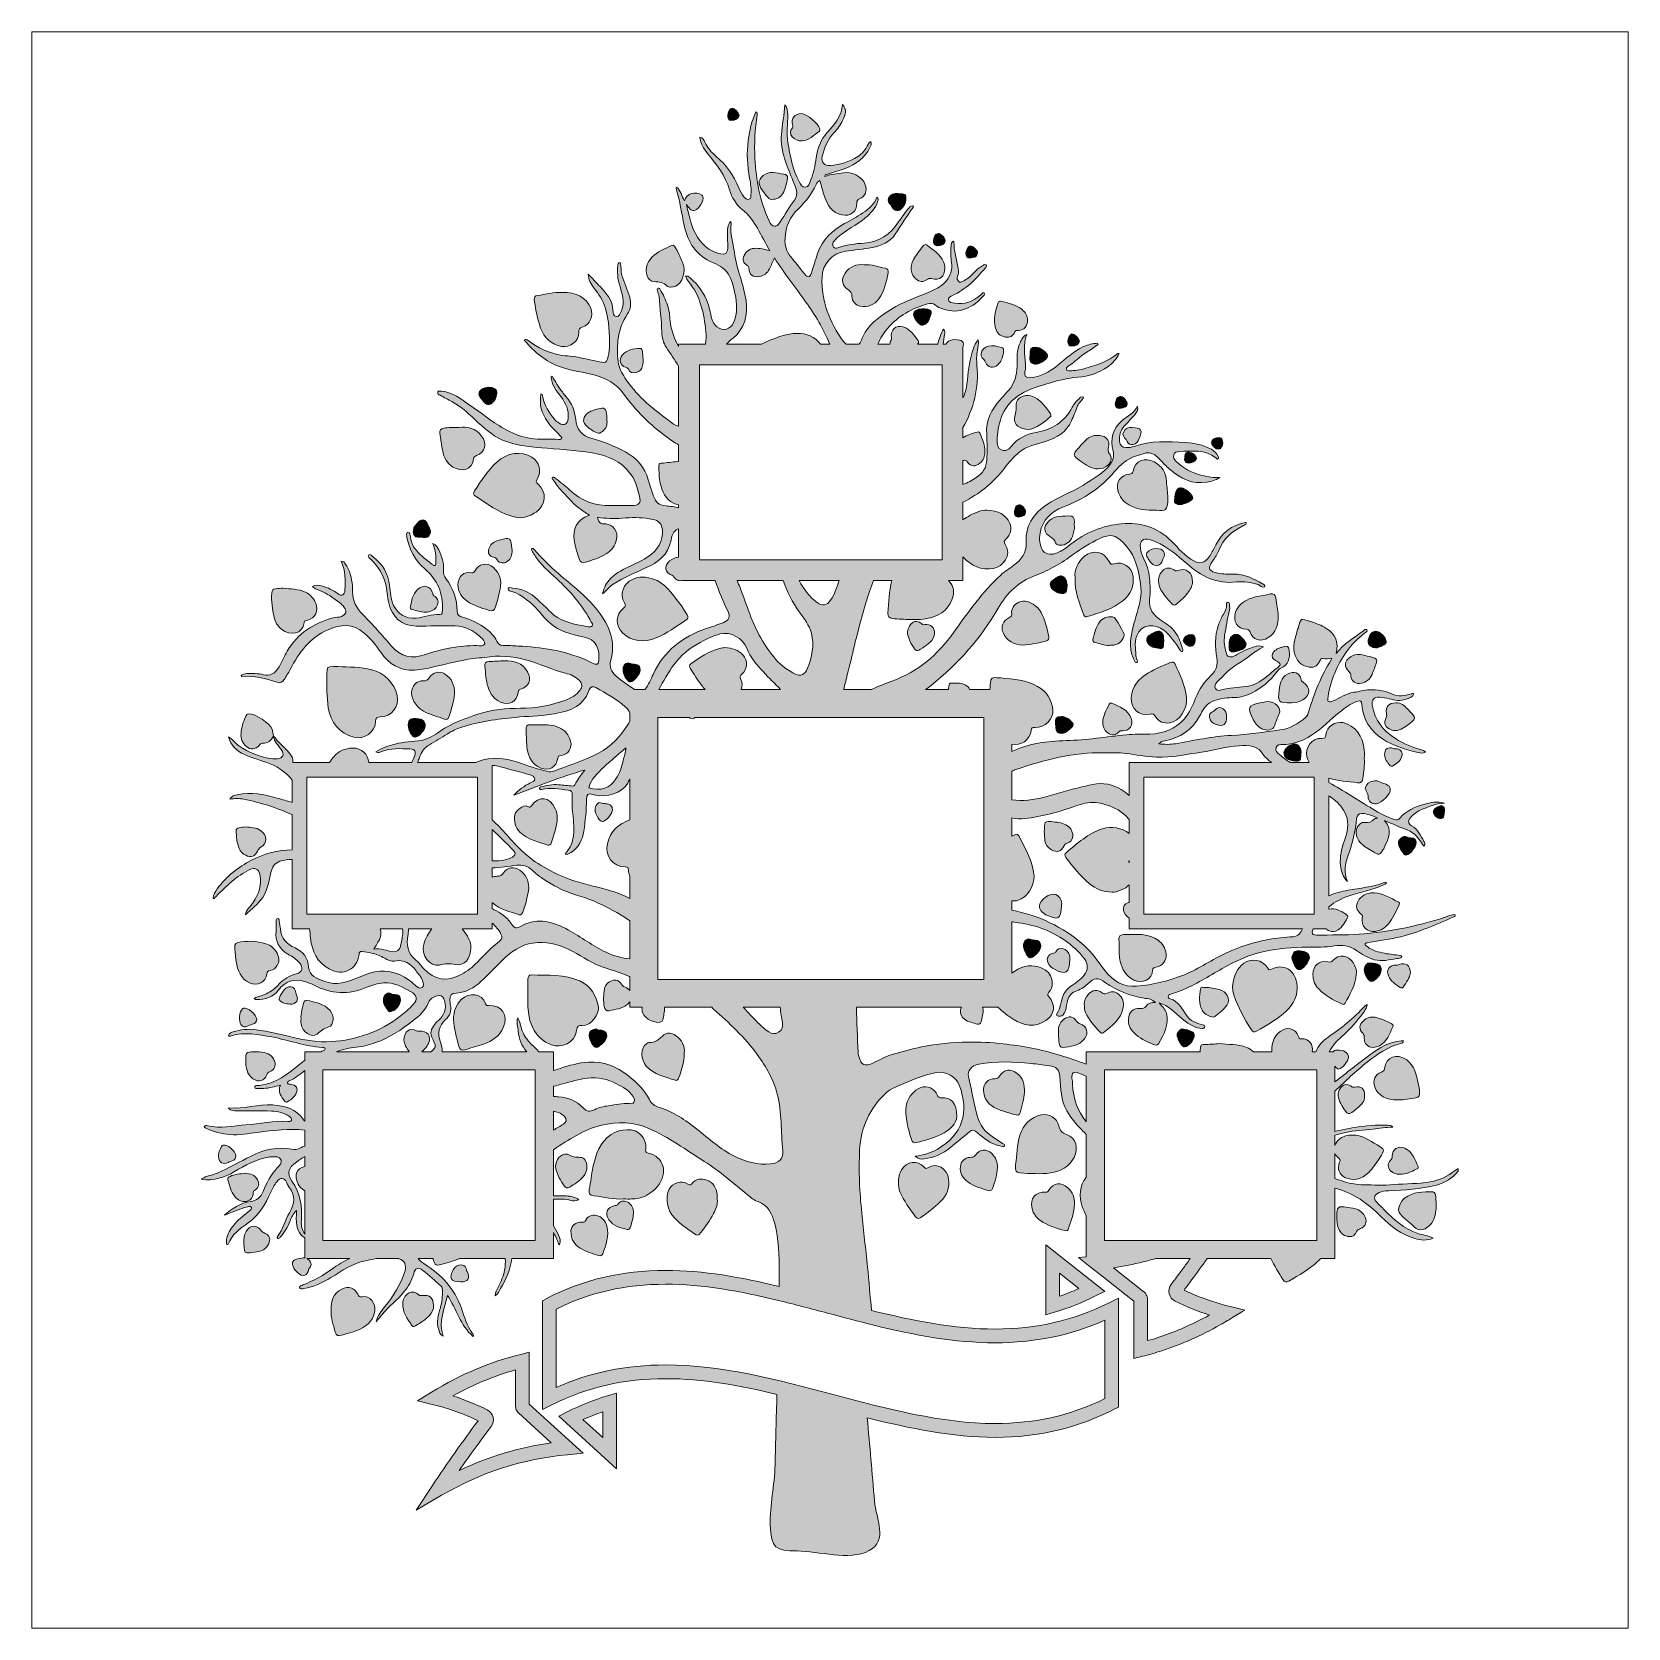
# Model space of a CAD drawing. Header units: inches. Extents: x 0 to 12, y -12 to 0.
import ezdxf

# ---------------------------------------------------------------- set-up
doc = ezdxf.new("R2010")
doc.units = ezdxf.units.IN
doc.header["$MEASUREMENT"] = 0
doc.layers.add('Layer 1', color=7, linetype='Continuous')

# ---------------------------------------------------------------- blocks, each defined once
blk = doc.blocks.new('block 2')
at = {"layer": 'Layer 1', "true_color": 0xffffff}
h = blk.add_hatch(color=7, dxfattribs=at)
h.dxf.hatch_style = 2
edge = h.paths.add_edge_path()
edge.add_spline(control_points=[(10.699, -8.56), (10.644, -8.604), (10.582, -8.633), (10.513, -8.645), (10.423, -8.661), (10.33, -8.658), (10.239, -8.666), (10.163, -8.673), (10.087, -8.668), (10.011, -8.667), (9.963, -8.667), (9.914, -8.659), (9.869, -8.644), (9.845, -8.636), (9.82, -8.629), (9.796, -8.621), (9.796, -8.621), (9.796, -8.431), (9.796, -8.431), (9.802, -8.445), (9.812, -8.457), (9.826, -8.468), (9.839, -8.479), (9.834, -8.49), (9.829, -8.502), (9.813, -8.547), (9.829, -8.589), (9.871, -8.612), (9.928, -8.642), (9.997, -8.628), (10.05, -8.574), (10.082, -8.542), (10.108, -8.503), (10.133, -8.465), (10.172, -8.405), (10.173, -8.403), (10.113, -8.367), (10.056, -8.333), (10.001, -8.293), (9.925, -8.294), (9.917, -8.295), (9.905, -8.294), (9.892, -8.296), (9.847, -8.305), (9.812, -8.329), (9.796, -8.372), (9.796, -8.372), (9.796, -8.294), (9.796, -8.294), (9.822, -8.287), (9.848, -8.28), (9.875, -8.274), (9.944, -8.259), (10.013, -8.255), (10.083, -8.249), (10.131, -8.244), (10.178, -8.234), (10.231, -8.234), (10.218, -8.218), (10.206, -8.221), (10.195, -8.22), (10.11, -8.216), (10.025, -8.223), (9.941, -8.237), (9.892, -8.245), (9.844, -8.255), (9.796, -8.267), (9.796, -8.267), (9.796, -7.963), (9.796, -7.963), (9.875, -7.889), (9.952, -7.813), (10.038, -7.746), (10.115, -7.686), (10.194, -7.629), (10.291, -7.605), (10.3, -7.602), (10.311, -7.599), (10.312, -7.584), (10.305, -7.584), (10.3, -7.584), (10.294, -7.584), (10.204, -7.594), (10.129, -7.636), (10.059, -7.69), (9.971, -7.757), (9.883, -7.825), (9.796, -7.894), (9.796, -7.894), (9.796, -7.776), (9.796, -7.776), (9.805, -7.789), (9.815, -7.798), (9.823, -7.797), (9.852, -7.795), (9.898, -7.739), (9.897, -7.707), (9.896, -7.672), (9.865, -7.653), (9.809, -7.654), (9.798, -7.655), (9.789, -7.659), (9.782, -7.667), (9.782, -7.667), (9.753, -7.667), (9.753, -7.667), (9.776, -7.625), (9.808, -7.587), (9.846, -7.554), (9.898, -7.508), (9.946, -7.458), (9.988, -7.403), (10.007, -7.377), (10.03, -7.351), (10.039, -7.311), (10.029, -7.318), (10.023, -7.32), (10.02, -7.324), (9.938, -7.415), (9.843, -7.491), (9.742, -7.559), (9.7, -7.588), (9.671, -7.624), (9.652, -7.667), (9.652, -7.667), (9.626, -7.667), (9.626, -7.667), (9.632, -7.616), (9.605, -7.566), (9.545, -7.57), (9.528, -7.571), (9.525, -7.562), (9.52, -7.548), (9.503, -7.5), (9.455, -7.48), (9.408, -7.502), (9.342, -7.533), (9.321, -7.59), (9.321, -7.667), (9.321, -7.667), (9.185, -7.667), (9.185, -7.667), (9.169, -7.653), (9.15, -7.642), (9.132, -7.634), (9.064, -7.606), (8.993, -7.615), (8.925, -7.606), (8.908, -7.608), (8.892, -7.61), (8.876, -7.61), (8.86, -7.611), (8.844, -7.611), (8.828, -7.612), (8.783, -7.613), (8.785, -7.613), (8.783, -7.66), (8.783, -7.662), (8.782, -7.664), (8.782, -7.667), (8.782, -7.667), (7.926, -7.667), (7.926, -7.667), (7.926, -7.667), (7.926, -7.761), (7.926, -7.761), (7.794, -7.709), (7.658, -7.669), (7.518, -7.64), (7.447, -7.625), (7.374, -7.616), (7.301, -7.608), (7.213, -7.597), (7.125, -7.593), (7.037, -7.595), (6.919, -7.597), (6.803, -7.608), (6.688, -7.631), (6.613, -7.646), (6.541, -7.666), (6.468, -7.688), (6.418, -7.702), (6.374, -7.728), (6.327, -7.75), (6.262, -7.781), (6.233, -7.769), (6.217, -7.701), (6.214, -7.691), (6.211, -7.68), (6.211, -7.67), (6.208, -7.558), (6.199, -7.446), (6.2, -7.333), (6.2, -7.333), (6.989, -7.333), (6.989, -7.333), (6.985, -7.339), (6.982, -7.347), (6.981, -7.356), (6.977, -7.384), (6.99, -7.405), (7.011, -7.422), (7.039, -7.445), (7.075, -7.45), (7.11, -7.46), (7.123, -7.463), (7.133, -7.456), (7.136, -7.443), (7.142, -7.417), (7.148, -7.39), (7.152, -7.366), (7.152, -7.354), (7.15, -7.343), (7.147, -7.333), (7.147, -7.333), (7.263, -7.333), (7.263, -7.333), (7.299, -7.365), (7.336, -7.396), (7.377, -7.422), (7.457, -7.471), (7.538, -7.49), (7.623, -7.433), (7.69, -7.387), (7.699, -7.315), (7.645, -7.253), (7.634, -7.24), (7.634, -7.232), (7.646, -7.219), (7.662, -7.201), (7.671, -7.178), (7.671, -7.153), (7.67, -7.111), (7.654, -7.076), (7.619, -7.053), (7.552, -7.011), (7.482, -7.009), (7.413, -7.047), (7.397, -7.056), (7.381, -7.066), (7.366, -7.077), (7.366, -7.077), (7.366, -6.69), (7.366, -6.69), (7.373, -6.691), (7.381, -6.692), (7.388, -6.693), (7.458, -6.703), (7.526, -6.715), (7.592, -6.74), (7.719, -6.788), (7.828, -6.861), (7.913, -6.968), (7.943, -7.005), (7.941, -7.054), (7.911, -7.091), (7.883, -7.126), (7.847, -7.151), (7.81, -7.175), (7.785, -7.192), (7.766, -7.214), (7.754, -7.243), (7.736, -7.288), (7.732, -7.339), (7.706, -7.382), (7.699, -7.393), (7.708, -7.399), (7.719, -7.4), (7.738, -7.403), (7.752, -7.396), (7.761, -7.378), (7.775, -7.353), (7.777, -7.323), (7.783, -7.296), (7.79, -7.259), (7.807, -7.229), (7.844, -7.214), (7.878, -7.2), (7.911, -7.185), (7.937, -7.158), (7.987, -7.107), (8.013, -7.107), (8.071, -7.148), (8.158, -7.21), (8.256, -7.246), (8.362, -7.264), (8.391, -7.27), (8.425, -7.27), (8.446, -7.298), (8.418, -7.296), (8.392, -7.301), (8.376, -7.325), (8.364, -7.342), (8.35, -7.343), (8.331, -7.341), (8.28, -7.337), (8.246, -7.369), (8.243, -7.42), (8.241, -7.46), (8.255, -7.494), (8.283, -7.523), (8.324, -7.566), (8.379, -7.588), (8.432, -7.612), (8.444, -7.617), (8.462, -7.622), (8.47, -7.607), (8.51, -7.536), (8.552, -7.466), (8.529, -7.378), (8.521, -7.344), (8.494, -7.325), (8.475, -7.3), (8.51, -7.309), (8.541, -7.327), (8.568, -7.35), (8.622, -7.396), (8.672, -7.447), (8.737, -7.478), (8.757, -7.487), (8.776, -7.492), (8.797, -7.492), (8.807, -7.492), (8.817, -7.491), (8.817, -7.478), (8.818, -7.466), (8.808, -7.468), (8.8, -7.466), (8.754, -7.451), (8.709, -7.438), (8.68, -7.393), (8.648, -7.343), (8.619, -7.289), (8.557, -7.269), (8.548, -7.266), (8.541, -7.258), (8.544, -7.247), (8.546, -7.238), (8.554, -7.236), (8.562, -7.234), (8.588, -7.225), (8.614, -7.217), (8.64, -7.207), (8.748, -7.162), (8.847, -7.1), (8.949, -7.042), (9.048, -6.985), (9.151, -6.937), (9.263, -6.913), (9.369, -6.891), (9.478, -6.882), (9.588, -6.881), (9.656, -6.881), (9.723, -6.882), (9.791, -6.872), (9.849, -6.864), (9.905, -6.867), (9.958, -6.905), (9.998, -6.934), (10.041, -6.961), (10.091, -6.975), (10.15, -6.991), (10.205, -6.975), (10.261, -6.967), (10.275, -6.965), (10.292, -6.968), (10.3, -6.952), (10.298, -6.944), (10.292, -6.944), (10.286, -6.943), (10.247, -6.938), (10.208, -6.935), (10.17, -6.927), (10.124, -6.918), (10.078, -6.907), (10.04, -6.877), (10.033, -6.872), (10.022, -6.866), (10.024, -6.856), (10.027, -6.845), (10.039, -6.849), (10.048, -6.847), (10.129, -6.832), (10.211, -6.822), (10.291, -6.802), (10.427, -6.768), (10.555, -6.712), (10.683, -6.656), (10.691, -6.653), (10.702, -6.651), (10.699, -6.637), (10.685, -6.634), (10.673, -6.64), (10.66, -6.644), (10.566, -6.678), (10.47, -6.702), (10.373, -6.725), (10.256, -6.753), (10.136, -6.769), (10.017, -6.78), (9.912, -6.791), (9.805, -6.788), (9.699, -6.79), (9.629, -6.792), (9.615, -6.79), (9.632, -6.743), (9.632, -6.743), (9.733, -6.743), (9.733, -6.743), (9.737, -6.749), (9.743, -6.754), (9.752, -6.758), (9.775, -6.769), (9.798, -6.765), (9.82, -6.751), (9.853, -6.728), (9.871, -6.695), (9.889, -6.662), (9.897, -6.648), (9.89, -6.641), (9.879, -6.634), (9.84, -6.605), (9.799, -6.587), (9.751, -6.595), (9.751, -6.595), (9.751, -6.578), (9.751, -6.578), (9.796, -6.539), (9.847, -6.514), (9.902, -6.495), (9.988, -6.466), (10.078, -6.452), (10.161, -6.413), (10.17, -6.409), (10.181, -6.408), (10.183, -6.395), (10.177, -6.39), (10.171, -6.392), (10.166, -6.394), (10.079, -6.43), (9.986, -6.436), (9.895, -6.453), (9.845, -6.462), (9.796, -6.473), (9.751, -6.495), (9.751, -6.495), (9.751, -5.743), (9.751, -5.743), (9.763, -5.751), (9.775, -5.76), (9.786, -5.769), (9.826, -5.801), (9.859, -5.837), (9.879, -5.886), (9.906, -5.953), (9.89, -6.017), (9.867, -6.08), (9.845, -6.141), (9.832, -6.202), (9.838, -6.265), (9.843, -6.31), (9.854, -6.354), (9.891, -6.388), (9.857, -6.32), (9.874, -6.253), (9.896, -6.19), (9.927, -6.099), (9.952, -6.008), (9.959, -5.913), (9.961, -5.893), (9.974, -5.875), (9.998, -5.876), (10.038, -5.877), (10.075, -5.892), (10.115, -5.91), (10.103, -5.914), (10.094, -5.914), (10.09, -5.918), (10.071, -5.94), (10.049, -5.946), (10.02, -5.943), (9.994, -5.94), (9.976, -5.959), (9.964, -5.982), (9.947, -6.017), (9.957, -6.059), (9.986, -6.094), (10.012, -6.125), (10.048, -6.14), (10.081, -6.161), (10.128, -6.19), (10.129, -6.191), (10.158, -6.146), (10.161, -6.142), (10.165, -6.139), (10.166, -6.135), (10.195, -6.069), (10.236, -6.003), (10.168, -5.928), (10.231, -5.954), (10.284, -5.98), (10.34, -5.999), (10.4, -6.02), (10.428, -6.073), (10.465, -6.121), (10.478, -6.104), (10.469, -6.094), (10.465, -6.086), (10.44, -6.042), (10.419, -5.996), (10.373, -5.968), (10.354, -5.956), (10.338, -5.938), (10.358, -5.914), (10.38, -5.888), (10.406, -5.865), (10.438, -5.851), (10.497, -5.825), (10.555, -5.801), (10.621, -5.798), (10.566, -5.781), (10.515, -5.794), (10.463, -5.808), (10.396, -5.827), (10.334, -5.854), (10.287, -5.908), (10.274, -5.923), (10.262, -5.928), (10.242, -5.921), (10.184, -5.901), (10.13, -5.874), (10.078, -5.842), (9.969, -5.776), (9.862, -5.706), (9.751, -5.643), (9.751, -5.643), (9.751, -5.611), (9.751, -5.611), (9.821, -5.632), (9.894, -5.635), (9.966, -5.645), (9.992, -5.648), (10.005, -5.637), (10.007, -5.612), (10.012, -5.562), (10.02, -5.512), (10.017, -5.461), (10.017, -5.441), (10.019, -5.42), (10.017, -5.399), (10.01, -5.295), (9.946, -5.213), (9.859, -5.193), (9.799, -5.18), (9.733, -5.224), (9.727, -5.284), (9.726, -5.306), (9.719, -5.313), (9.696, -5.311), (9.625, -5.303), (9.568, -5.383), (9.586, -5.451), (9.59, -5.466), (9.596, -5.48), (9.602, -5.493), (9.602, -5.493), (9.46, -5.493), (9.46, -5.493), (9.432, -5.475), (9.405, -5.455), (9.379, -5.432), (9.364, -5.419), (9.344, -5.403), (9.354, -5.381), (9.362, -5.359), (9.385, -5.357), (9.407, -5.357), (9.46, -5.356), (9.511, -5.343), (9.56, -5.321), (9.646, -5.281), (9.712, -5.216), (9.783, -5.155), (9.838, -5.108), (9.892, -5.061), (9.961, -5.034), (9.987, -5.023), (9.995, -5.029), (9.998, -5.057), (10.008, -5.167), (10.06, -5.254), (10.153, -5.315), (10.235, -5.368), (10.328, -5.395), (10.421, -5.418), (10.438, -5.422), (10.458, -5.428), (10.476, -5.414), (10.468, -5.401), (10.456, -5.4), (10.447, -5.398), (10.378, -5.377), (10.312, -5.351), (10.252, -5.313), (10.158, -5.254), (10.094, -5.175), (10.077, -5.062), (10.071, -5.021), (10.088, -5), (10.131, -5.002), (10.156, -5.003), (10.18, -5.006), (10.205, -5.013), (10.246, -5.025), (10.289, -5.033), (10.331, -5.017), (10.353, -5.009), (10.379, -5.004), (10.389, -4.977), (10.381, -4.971), (10.375, -4.975), (10.369, -4.977), (10.32, -4.993), (10.271, -4.998), (10.224, -4.977), (10.17, -4.952), (10.115, -4.944), (10.056, -4.946), (10.016, -4.948), (9.978, -4.96), (9.938, -4.965), (9.88, -4.972), (9.835, -5.009), (9.783, -5.03), (9.744, -5.045), (9.737, -5.039), (9.744, -4.997), (9.764, -4.874), (9.812, -4.762), (9.883, -4.66), (9.921, -4.607), (9.967, -4.561), (10.019, -4.521), (10.028, -4.514), (10.044, -4.505), (10.036, -4.494), (10.025, -4.481), (10.016, -4.5), (10.008, -4.505), (9.939, -4.555), (9.863, -4.598), (9.805, -4.674), (9.825, -4.583), (9.802, -4.529), (9.731, -4.484), (9.695, -4.461), (9.655, -4.446), (9.614, -4.433), (9.535, -4.409), (9.543, -4.401), (9.519, -4.482), (9.517, -4.488), (9.513, -4.494), (9.512, -4.501), (9.498, -4.563), (9.473, -4.622), (9.498, -4.689), (9.518, -4.741), (9.551, -4.768), (9.603, -4.775), (9.646, -4.782), (9.672, -4.759), (9.687, -4.72), (9.69, -4.713), (9.696, -4.708), (9.703, -4.71), (9.726, -4.719), (9.749, -4.709), (9.773, -4.708), (9.772, -4.714), (9.771, -4.718), (9.769, -4.721), (9.691, -4.84), (9.642, -4.971), (9.599, -5.106), (9.593, -5.122), (9.592, -5.142), (9.576, -5.155), (9.519, -5.201), (9.456, -5.239), (9.383, -5.248), (9.262, -5.264), (9.14, -5.283), (9.018, -5.289), (8.875, -5.296), (8.737, -5.327), (8.597, -5.351), (8.557, -5.358), (8.516, -5.357), (8.471, -5.352), (8.494, -5.334), (8.498, -5.333), (8.518, -5.329), (8.633, -5.307), (8.722, -5.25), (8.778, -5.145), (8.802, -5.102), (8.823, -5.055), (8.872, -5.034), (8.92, -5.014), (8.971, -5.005), (9.023, -5.005), (9.074, -5.006), (9.123, -4.993), (9.168, -4.971), (9.245, -4.933), (9.307, -4.879), (9.36, -4.812), (9.368, -4.801), (9.377, -4.788), (9.389, -4.783), (9.449, -4.758), (9.458, -4.709), (9.453, -4.653), (9.45, -4.618), (9.438, -4.61), (9.406, -4.623), (9.398, -4.625), (9.391, -4.629), (9.383, -4.631), (9.354, -4.64), (9.33, -4.656), (9.325, -4.688), (9.321, -4.716), (9.346, -4.722), (9.365, -4.733), (9.383, -4.745), (9.395, -4.758), (9.367, -4.778), (9.337, -4.798), (9.311, -4.825), (9.282, -4.848), (9.235, -4.885), (9.184, -4.915), (9.123, -4.922), (9.063, -4.929), (9.003, -4.931), (8.945, -4.945), (8.929, -4.949), (8.909, -4.957), (8.898, -4.937), (8.889, -4.919), (8.897, -4.9), (8.911, -4.887), (8.961, -4.839), (9.004, -4.785), (9.066, -4.751), (9.133, -4.714), (9.188, -4.658), (9.258, -4.623), (9.234, -4.613), (9.211, -4.614), (9.188, -4.623), (9.139, -4.64), (9.092, -4.661), (9.048, -4.688), (9.016, -4.708), (8.988, -4.701), (8.98, -4.672), (8.968, -4.628), (8.959, -4.581), (8.967, -4.536), (8.978, -4.476), (8.985, -4.415), (9.002, -4.357), (9.007, -4.341), (9.004, -4.323), (9.004, -4.305), (9.004, -4.297), (9.001, -4.288), (8.992, -4.288), (8.979, -4.287), (8.982, -4.299), (8.982, -4.306), (8.984, -4.336), (8.969, -4.359), (8.955, -4.383), (8.94, -4.408), (8.929, -4.435), (8.919, -4.464), (8.891, -4.543), (8.895, -4.625), (8.909, -4.706), (8.918, -4.76), (8.903, -4.8), (8.866, -4.836), (8.814, -4.885), (8.775, -4.942), (8.749, -5.008), (8.728, -5.064), (8.704, -5.119), (8.664, -5.164), (8.595, -5.241), (8.506, -5.275), (8.404, -5.279), (8.345, -5.281), (8.286, -5.278), (8.228, -5.284), (8.078, -5.301), (7.928, -5.323), (7.776, -5.328), (7.634, -5.332), (7.495, -5.349), (7.366, -5.41), (7.366, -5.41), (7.366, -5.355), (7.366, -5.355), (7.436, -5.371), (7.504, -5.324), (7.513, -5.251), (7.516, -5.231), (7.522, -5.228), (7.542, -5.229), (7.614, -5.235), (7.683, -5.166), (7.675, -5.095), (7.667, -5.018), (7.629, -4.958), (7.561, -4.92), (7.476, -4.872), (7.38, -4.866), (7.285, -4.857), (7.275, -4.857), (7.264, -4.858), (7.254, -4.856), (7.222, -4.848), (7.207, -4.859), (7.206, -4.893), (7.205, -4.91), (7.203, -4.927), (7.202, -4.944), (7.202, -4.944), (7.05, -4.944), (7.05, -4.944), (7.046, -4.935), (7.041, -4.926), (7.032, -4.919), (6.996, -4.891), (6.954, -4.896), (6.913, -4.895), (6.9, -4.894), (6.894, -4.906), (6.893, -4.919), (6.892, -4.927), (6.891, -4.936), (6.89, -4.944), (6.89, -4.944), (6.719, -4.944), (6.719, -4.944), (6.733, -4.934), (6.747, -4.924), (6.76, -4.913), (6.962, -4.749), (7.136, -4.56), (7.265, -4.332), (7.329, -4.22), (7.418, -4.132), (7.542, -4.087), (7.647, -4.049), (7.741, -3.993), (7.83, -3.927), (7.892, -3.882), (7.958, -3.842), (8.028, -3.809), (8.108, -3.771), (8.147, -3.783), (8.203, -3.838), (8.297, -3.931), (8.324, -4.051), (8.337, -4.176), (8.347, -4.263), (8.313, -4.345), (8.291, -4.427), (8.276, -4.485), (8.261, -4.543), (8.259, -4.603), (8.258, -4.647), (8.269, -4.689), (8.289, -4.729), (8.292, -4.735), (8.297, -4.745), (8.307, -4.741), (8.314, -4.738), (8.313, -4.728), (8.31, -4.723), (8.295, -4.692), (8.3, -4.659), (8.296, -4.628), (8.292, -4.598), (8.297, -4.568), (8.306, -4.54), (8.338, -4.446), (8.447, -4.449), (8.509, -4.498), (8.559, -4.539), (8.597, -4.591), (8.631, -4.646), (8.635, -4.652), (8.639, -4.662), (8.649, -4.657), (8.655, -4.653), (8.653, -4.644), (8.651, -4.638), (8.637, -4.594), (8.624, -4.55), (8.595, -4.513), (8.567, -4.474), (8.528, -4.447), (8.488, -4.422), (8.431, -4.386), (8.394, -4.339), (8.403, -4.266), (8.407, -4.24), (8.406, -4.213), (8.406, -4.187), (8.406, -4.133), (8.403, -4.08), (8.387, -4.027), (8.372, -3.978), (8.341, -3.934), (8.334, -3.882), (8.326, -3.826), (8.351, -3.803), (8.404, -3.817), (8.42, -3.821), (8.434, -3.827), (8.449, -3.833), (8.539, -3.871), (8.61, -3.934), (8.682, -3.997), (8.789, -4.092), (8.907, -4.153), (9.056, -4.135), (9.111, -4.129), (9.166, -4.137), (9.219, -4.155), (9.236, -4.161), (9.248, -4.179), (9.269, -4.173), (9.272, -4.159), (9.261, -4.154), (9.252, -4.149), (9.185, -4.109), (9.115, -4.075), (9.034, -4.076), (8.995, -4.077), (8.955, -4.077), (8.917, -4.069), (8.856, -4.057), (8.831, -4.036), (8.876, -3.978), (8.895, -3.953), (8.912, -3.927), (8.923, -3.898), (8.957, -3.811), (9.022, -3.754), (9.104, -3.714), (9.115, -3.709), (9.126, -3.705), (9.132, -3.691), (9.126, -3.69), (9.123, -3.688), (9.12, -3.688), (9.02, -3.709), (8.948, -3.765), (8.901, -3.855), (8.887, -3.882), (8.873, -3.91), (8.857, -3.936), (8.817, -4.001), (8.775, -4.006), (8.712, -3.964), (8.648, -3.921), (8.602, -3.861), (8.547, -3.81), (8.437, -3.708), (8.306, -3.685), (8.166, -3.701), (8.022, -3.718), (7.896, -3.78), (7.785, -3.871), (7.758, -3.893), (7.727, -3.909), (7.695, -3.921), (7.658, -3.936), (7.612, -3.924), (7.597, -3.895), (7.576, -3.856), (7.571, -3.813), (7.579, -3.768), (7.598, -3.667), (7.662, -3.607), (7.755, -3.571), (7.905, -3.514), (8.034, -3.429), (8.139, -3.306), (8.182, -3.255), (8.231, -3.21), (8.297, -3.189), (8.388, -3.161), (8.414, -3.139), (8.492, -3.227), (8.512, -3.25), (8.535, -3.272), (8.559, -3.292), (8.637, -3.359), (8.724, -3.404), (8.832, -3.384), (8.866, -3.378), (8.9, -3.371), (8.93, -3.351), (8.885, -3.352), (8.843, -3.344), (8.799, -3.335), (8.721, -3.317), (8.656, -3.283), (8.601, -3.226), (8.588, -3.213), (8.579, -3.199), (8.584, -3.18), (8.59, -3.16), (8.609, -3.156), (8.625, -3.155), (8.721, -3.15), (8.819, -3.137), (8.902, -3.205), (8.906, -3.209), (8.912, -3.214), (8.917, -3.21), (8.924, -3.206), (8.922, -3.198), (8.919, -3.192), (8.907, -3.169), (8.89, -3.15), (8.867, -3.138), (8.806, -3.104), (8.739, -3.091), (8.672, -3.087), (8.543, -3.079), (8.413, -3.072), (8.286, -3.116), (8.267, -3.122), (8.247, -3.126), (8.225, -3.125), (8.195, -3.124), (8.179, -3.108), (8.177, -3.079), (8.172, -3.035), (8.183, -2.997), (8.212, -2.964), (8.237, -2.936), (8.264, -2.91), (8.288, -2.88), (8.303, -2.862), (8.322, -2.843), (8.313, -2.813), (8.289, -2.867), (8.236, -2.887), (8.196, -2.922), (8.125, -2.984), (8.105, -3.061), (8.128, -3.151), (8.138, -3.19), (8.127, -3.224), (8.104, -3.255), (8.058, -3.314), (7.992, -3.349), (7.932, -3.39), (7.847, -3.447), (7.75, -3.482), (7.662, -3.534), (7.546, -3.603), (7.466, -3.694), (7.475, -3.842), (7.48, -3.913), (7.439, -3.968), (7.383, -4.01), (7.351, -4.035), (7.314, -4.055), (7.284, -4.083), (7.146, -4.21), (7.039, -4.362), (6.931, -4.513), (6.811, -4.682), (6.662, -4.809), (6.464, -4.882), (6.413, -4.901), (6.36, -4.92), (6.311, -4.944), (6.311, -4.944), (6.104, -4.944), (6.104, -4.944), (6.119, -4.869), (6.14, -4.796), (6.158, -4.721), (6.192, -4.577), (6.227, -4.434), (6.27, -4.292), (6.287, -4.236), (6.305, -4.179), (6.328, -4.125), (6.328, -4.125), (6.466, -4.125), (6.466, -4.125), (6.444, -4.206), (6.44, -4.288), (6.435, -4.371), (6.433, -4.397), (6.445, -4.405), (6.468, -4.409), (6.514, -4.417), (6.56, -4.416), (6.605, -4.417), (6.631, -4.417), (6.656, -4.416), (6.681, -4.417), (6.707, -4.418), (6.731, -4.409), (6.756, -4.404), (6.837, -4.389), (6.908, -4.321), (6.926, -4.239), (6.936, -4.196), (6.921, -4.153), (6.891, -4.125), (6.891, -4.125), (6.999, -4.125), (6.999, -4.125), (6.999, -4.125), (6.999, -3.947), (6.999, -3.947), (7, -3.948), (7.001, -3.949), (7.002, -3.95), (7.064, -4.014), (7.135, -4.052), (7.23, -4.033), (7.301, -4.019), (7.37, -3.936), (7.317, -3.853), (7.305, -3.836), (7.309, -3.827), (7.323, -3.813), (7.356, -3.779), (7.37, -3.739), (7.35, -3.691), (7.327, -3.634), (7.261, -3.595), (7.18, -3.595), (7.16, -3.593), (7.137, -3.599), (7.114, -3.607), (7.072, -3.622), (7.035, -3.644), (6.999, -3.668), (6.999, -3.668), (6.999, -3.536), (6.999, -3.536), (7.12, -3.474), (7.228, -3.392), (7.313, -3.279), (7.345, -3.237), (7.379, -3.195), (7.422, -3.16), (7.48, -3.113), (7.552, -3.099), (7.62, -3.078), (7.706, -3.052), (7.778, -3.009), (7.815, -2.923), (7.831, -2.886), (7.847, -2.849), (7.861, -2.812), (7.871, -2.786), (7.897, -2.772), (7.907, -2.745), (7.89, -2.739), (7.881, -2.75), (7.872, -2.758), (7.851, -2.776), (7.834, -2.797), (7.821, -2.822), (7.763, -2.932), (7.668, -2.991), (7.549, -3.012), (7.474, -3.025), (7.412, -3.055), (7.365, -3.114), (7.346, -3.139), (7.322, -3.155), (7.29, -3.143), (7.259, -3.131), (7.257, -3.102), (7.257, -3.073), (7.257, -3.013), (7.267, -2.954), (7.288, -2.898), (7.311, -2.833), (7.352, -2.78), (7.409, -2.739), (7.476, -2.692), (7.553, -2.67), (7.629, -2.646), (7.706, -2.622), (7.784, -2.603), (7.864, -2.596), (7.945, -2.588), (8.022, -2.566), (8.088, -2.517), (8.123, -2.491), (8.155, -2.461), (8.174, -2.418), (8.168, -2.417), (8.165, -2.416), (8.163, -2.417), (8.091, -2.477), (8.004, -2.506), (7.916, -2.531), (7.878, -2.542), (7.839, -2.547), (7.8, -2.547), (7.791, -2.547), (7.781, -2.547), (7.777, -2.536), (7.775, -2.527), (7.781, -2.521), (7.788, -2.516), (7.839, -2.484), (7.879, -2.439), (7.93, -2.408), (7.959, -2.39), (7.987, -2.369), (8.015, -2.35), (8.014, -2.347), (8.012, -2.343), (8.011, -2.34), (7.975, -2.343), (7.941, -2.351), (7.907, -2.365), (7.83, -2.399), (7.773, -2.46), (7.707, -2.51), (7.647, -2.556), (7.584, -2.595), (7.506, -2.6), (7.47, -2.603), (7.459, -2.588), (7.466, -2.552), (7.47, -2.533), (7.472, -2.515), (7.47, -2.497), (7.462, -2.424), (7.453, -2.351), (7.479, -2.275), (7.447, -2.288), (7.44, -2.314), (7.429, -2.337), (7.403, -2.393), (7.407, -2.453), (7.406, -2.513), (7.405, -2.58), (7.388, -2.642), (7.343, -2.695), (7.323, -2.718), (7.302, -2.74), (7.281, -2.763), (7.214, -2.837), (7.171, -2.92), (7.178, -3.024), (7.182, -3.088), (7.182, -3.153), (7.179, -3.217), (7.177, -3.275), (7.148, -3.318), (7.1, -3.35), (7.068, -3.371), (7.034, -3.388), (6.999, -3.403), (6.999, -3.403), (6.999, -3.221), (6.999, -3.221), (7.003, -3.221), (7.008, -3.221), (7.013, -3.22), (7.024, -3.219), (7.028, -3.228), (7.034, -3.235), (7.063, -3.268), (7.094, -3.27), (7.127, -3.243), (7.154, -3.221), (7.164, -3.192), (7.164, -3.154), (7.165, -3.109), (7.147, -3.066), (7.13, -3.022), (7.126, -3.012), (7.119, -3.004), (7.106, -3.008), (7.069, -3.019), (7.031, -3.031), (6.999, -3.052), (6.999, -3.052), (6.999, -2.975), (6.999, -2.975), (7.081, -2.831), (7.121, -2.675), (7.105, -2.506), (7.101, -2.468), (7.101, -2.43), (7.108, -2.393), (7.112, -2.369), (7.12, -2.345), (7.115, -2.316), (7.094, -2.336), (7.086, -2.358), (7.078, -2.38), (7.05, -2.456), (7.041, -2.536), (7.033, -2.616), (7.028, -2.661), (7.023, -2.708), (7, -2.748), (7, -2.749), (6.999, -2.75), (6.999, -2.75), (6.999, -2.75), (6.999, -2.376), (6.999, -2.376), (7.011, -2.327), (6.997, -2.314), (6.936, -2.313), (6.916, -2.315), (6.895, -2.319), (6.879, -2.337), (6.876, -2.341), (6.874, -2.344), (6.872, -2.347), (6.872, -2.347), (6.851, -2.347), (6.851, -2.347), (6.853, -2.323), (6.856, -2.299), (6.861, -2.275), (6.863, -2.263), (6.868, -2.248), (6.853, -2.234), (6.833, -2.271), (6.82, -2.309), (6.81, -2.347), (6.81, -2.347), (6.658, -2.347), (6.658, -2.347), (6.659, -2.347), (6.659, -2.346), (6.66, -2.346), (6.668, -2.339), (6.668, -2.328), (6.662, -2.321), (6.632, -2.279), (6.603, -2.235), (6.551, -2.218), (6.494, -2.199), (6.453, -2.238), (6.462, -2.299), (6.463, -2.306), (6.462, -2.312), (6.459, -2.318), (6.454, -2.328), (6.451, -2.338), (6.45, -2.347), (6.45, -2.347), (6.359, -2.347), (6.359, -2.347), (6.378, -2.305), (6.403, -2.265), (6.435, -2.227), (6.514, -2.133), (6.618, -2.079), (6.733, -2.044), (6.755, -2.037), (6.774, -2.039), (6.793, -2.054), (6.809, -2.067), (6.828, -2.077), (6.848, -2.083), (6.972, -2.127), (7.078, -2.074), (7.158, -1.978), (7.162, -1.974), (7.163, -1.968), (7.158, -1.962), (7.146, -1.959), (7.141, -1.971), (7.134, -1.977), (7.077, -2.029), (7.011, -2.05), (6.935, -2.04), (6.916, -2.038), (6.895, -2.033), (6.891, -2.015), (6.887, -1.997), (6.907, -1.988), (6.921, -1.982), (7.021, -1.934), (7.098, -1.861), (7.166, -1.775), (7.171, -1.769), (7.181, -1.763), (7.176, -1.755), (7.17, -1.746), (7.159, -1.75), (7.151, -1.755), (7.122, -1.77), (7.099, -1.792), (7.077, -1.816), (7.055, -1.84), (7.03, -1.86), (7.001, -1.873), (6.99, -1.878), (6.977, -1.887), (6.966, -1.875), (6.956, -1.864), (6.954, -1.852), (6.959, -1.839), (6.966, -1.819), (6.968, -1.798), (6.964, -1.778), (6.951, -1.712), (6.93, -1.647), (6.932, -1.578), (6.932, -1.577), (6.928, -1.574), (6.926, -1.572), (6.912, -1.582), (6.91, -1.595), (6.91, -1.609), (6.909, -1.652), (6.907, -1.694), (6.914, -1.737), (6.92, -1.77), (6.914, -1.803), (6.899, -1.833), (6.865, -1.902), (6.802, -1.932), (6.737, -1.959), (6.644, -1.998), (6.548, -2.03), (6.462, -2.084), (6.387, -2.131), (6.313, -2.18), (6.265, -2.257), (6.249, -2.282), (6.24, -2.311), (6.226, -2.337), (6.224, -2.341), (6.222, -2.344), (6.22, -2.347), (6.22, -2.347), (6.122, -2.347), (6.122, -2.347), (6.115, -2.341), (6.108, -2.334), (6.102, -2.327), (5.996, -2.184), (5.934, -2.025), (5.94, -1.844), (5.944, -1.746), (6.012, -1.664), (6.116, -1.649), (6.183, -1.64), (6.25, -1.633), (6.317, -1.62), (6.385, -1.607), (6.45, -1.583), (6.491, -1.52), (6.534, -1.453), (6.576, -1.385), (6.624, -1.321), (6.627, -1.317), (6.63, -1.313), (6.623, -1.307), (6.606, -1.309), (6.594, -1.32), (6.583, -1.334), (6.56, -1.366), (6.537, -1.397), (6.515, -1.429), (6.452, -1.521), (6.373, -1.581), (6.256, -1.588), (6.189, -1.592), (6.121, -1.599), (6.058, -1.624), (6.047, -1.628), (6.034, -1.628), (6.026, -1.617), (6.019, -1.606), (6.018, -1.592), (6.025, -1.581), (6.035, -1.567), (6.047, -1.554), (6.06, -1.543), (6.121, -1.487), (6.199, -1.454), (6.263, -1.401), (6.306, -1.365), (6.343, -1.327), (6.36, -1.271), (6.362, -1.261), (6.367, -1.252), (6.353, -1.242), (6.331, -1.295), (6.293, -1.332), (6.246, -1.361), (6.202, -1.389), (6.156, -1.416), (6.11, -1.441), (6.017, -1.493), (5.942, -1.561), (5.907, -1.665), (5.89, -1.714), (5.877, -1.763), (5.86, -1.812), (5.848, -1.847), (5.834, -1.849), (5.81, -1.821), (5.774, -1.778), (5.741, -1.733), (5.705, -1.69), (5.671, -1.65), (5.659, -1.603), (5.662, -1.552), (5.667, -1.465), (5.697, -1.389), (5.762, -1.329), (5.818, -1.277), (5.863, -1.216), (5.896, -1.147), (5.901, -1.135), (5.909, -1.124), (5.924, -1.118), (5.936, -1.159), (5.946, -1.199), (5.959, -1.238), (5.98, -1.305), (6.016, -1.359), (6.09, -1.376), (6.153, -1.39), (6.203, -1.351), (6.202, -1.286), (6.202, -1.269), (6.206, -1.262), (6.222, -1.255), (6.265, -1.236), (6.282, -1.192), (6.265, -1.149), (6.24, -1.083), (6.158, -1.048), (6.102, -1.059), (6.055, -1.069), (6.007, -1.066), (5.96, -1.088), (5.964, -1.069), (5.978, -1.071), (5.988, -1.067), (6.03, -1.053), (6.074, -1.043), (6.115, -1.026), (6.194, -0.995), (6.26, -0.948), (6.3, -0.87), (6.307, -0.856), (6.316, -0.842), (6.307, -0.824), (6.295, -0.829), (6.292, -0.839), (6.287, -0.847), (6.266, -0.882), (6.244, -0.916), (6.208, -0.937), (6.144, -0.976), (6.075, -0.998), (6.001, -1.005), (5.957, -1.009), (5.931, -0.978), (5.941, -0.936), (5.958, -0.87), (5.982, -0.807), (6.031, -0.756), (6.056, -0.73), (6.08, -0.701), (6.095, -0.667), (6.115, -0.622), (6.132, -0.58), (6.093, -0.546), (6.092, -0.638), (6.031, -0.696), (5.978, -0.757), (5.93, -0.812), (5.906, -0.876), (5.896, -0.946), (5.888, -1.004), (5.878, -1.062), (5.854, -1.116), (5.844, -1.136), (5.841, -1.165), (5.815, -1.168), (5.789, -1.17), (5.778, -1.143), (5.768, -1.124), (5.719, -1.033), (5.7, -0.932), (5.683, -0.832), (5.671, -0.762), (5.685, -0.692), (5.682, -0.622), (5.681, -0.596), (5.679, -0.57), (5.661, -0.547), (5.656, -0.623), (5.64, -0.697), (5.635, -0.771), (5.625, -0.898), (5.678, -1.011), (5.724, -1.124), (5.743, -1.17), (5.767, -1.216), (5.732, -1.264), (5.693, -1.316), (5.661, -1.374), (5.626, -1.429), (5.597, -1.475), (5.566, -1.471), (5.542, -1.42), (5.471, -1.272), (5.446, -1.112), (5.436, -0.951), (5.429, -0.841), (5.436, -0.731), (5.452, -0.621), (5.453, -0.615), (5.454, -0.608), (5.443, -0.601), (5.41, -0.669), (5.396, -0.741), (5.386, -0.814), (5.372, -0.911), (5.378, -1.006), (5.396, -1.102), (5.403, -1.141), (5.41, -1.182), (5.406, -1.222), (5.405, -1.235), (5.409, -1.252), (5.393, -1.258), (5.374, -1.265), (5.363, -1.252), (5.353, -1.239), (5.337, -1.219), (5.325, -1.197), (5.315, -1.173), (5.277, -1.08), (5.222, -1), (5.144, -0.936), (5.109, -0.906), (5.079, -0.872), (5.059, -0.829), (5.052, -0.813), (5.043, -0.795), (5.022, -0.791), (5.025, -0.84), (5.05, -0.878), (5.079, -0.913), (5.148, -0.996), (5.213, -1.081), (5.245, -1.187), (5.263, -1.244), (5.292, -1.298), (5.34, -1.336), (5.389, -1.374), (5.425, -1.422), (5.454, -1.476), (5.484, -1.531), (5.515, -1.585), (5.548, -1.645), (5.524, -1.639), (5.507, -1.633), (5.489, -1.63), (5.47, -1.627), (5.45, -1.626), (5.431, -1.627), (5.39, -1.631), (5.363, -1.656), (5.35, -1.693), (5.338, -1.723), (5.358, -1.742), (5.381, -1.758), (5.388, -1.763), (5.389, -1.769), (5.39, -1.778), (5.392, -1.826), (5.421, -1.847), (5.468, -1.839), (5.505, -1.834), (5.529, -1.813), (5.545, -1.782), (5.558, -1.756), (5.569, -1.728), (5.582, -1.699), (5.657, -1.814), (5.739, -1.92), (5.817, -2.029), (5.888, -2.128), (5.951, -2.232), (5.997, -2.345), (5.998, -2.345), (5.998, -2.346), (5.998, -2.347), (5.998, -2.347), (5.928, -2.347), (5.928, -2.347), (5.886, -2.291), (5.826, -2.265), (5.751, -2.267), (5.686, -2.259), (5.559, -2.312), (5.484, -2.347), (5.484, -2.347), (5.223, -2.347), (5.223, -2.347), (5.237, -2.331), (5.253, -2.316), (5.271, -2.302), (5.359, -2.231), (5.385, -2.129), (5.369, -2.019), (5.351, -1.897), (5.298, -1.783), (5.282, -1.659), (5.273, -1.587), (5.243, -1.517), (5.257, -1.442), (5.257, -1.438), (5.256, -1.434), (5.255, -1.425), (5.225, -1.453), (5.229, -1.486), (5.229, -1.517), (5.229, -1.554), (5.232, -1.591), (5.231, -1.627), (5.231, -1.662), (5.214, -1.676), (5.18, -1.669), (5.137, -1.66), (5.097, -1.643), (5.064, -1.613), (4.999, -1.556), (4.966, -1.482), (4.946, -1.401), (4.937, -1.367), (4.928, -1.332), (4.92, -1.298), (4.952, -1.341), (4.959, -1.346), (4.986, -1.341), (5.015, -1.334), (5.054, -1.265), (5.044, -1.238), (5.043, -1.233), (5.04, -1.23), (5.036, -1.227), (4.992, -1.193), (4.92, -1.216), (4.905, -1.269), (4.885, -1.235), (4.878, -1.194), (4.847, -1.167), (4.84, -1.174), (4.844, -1.179), (4.845, -1.184), (4.871, -1.273), (4.885, -1.363), (4.903, -1.453), (4.931, -1.583), (4.994, -1.682), (5.123, -1.736), (5.172, -1.756), (5.219, -1.784), (5.245, -1.836), (5.266, -1.878), (5.275, -1.923), (5.285, -1.967), (5.303, -2.042), (5.305, -2.115), (5.275, -2.187), (5.254, -2.238), (5.194, -2.252), (5.15, -2.217), (5.122, -2.194), (5.109, -2.162), (5.103, -2.128), (5.086, -2.027), (5.045, -1.938), (4.968, -1.868), (4.953, -1.854), (4.942, -1.833), (4.914, -1.835), (4.918, -1.853), (4.927, -1.864), (4.936, -1.876), (5.027, -1.985), (5.052, -2.117), (5.067, -2.253), (5.07, -2.285), (5.069, -2.316), (5.065, -2.347), (5.065, -2.347), (4.862, -2.347), (4.862, -2.347), (4.862, -2.347), (4.862, -2.364), (4.862, -2.364), (4.829, -2.305), (4.804, -2.243), (4.798, -2.172), (4.796, -2.132), (4.791, -2.092), (4.778, -2.054), (4.764, -2.013), (4.747, -1.973), (4.722, -1.937), (4.719, -1.932), (4.717, -1.922), (4.707, -1.926), (4.7, -1.93), (4.701, -1.938), (4.702, -1.945), (4.705, -1.959), (4.713, -1.972), (4.715, -1.988), (4.722, -2.078), (4.733, -2.168), (4.735, -2.259), (4.737, -2.299), (4.747, -2.338), (4.77, -2.372), (4.801, -2.42), (4.832, -2.467), (4.862, -2.514), (4.862, -2.514), (4.862, -2.963), (4.862, -2.963), (4.851, -2.963), (4.838, -2.958), (4.824, -2.949), (4.806, -2.936), (4.789, -2.923), (4.772, -2.91), (4.652, -2.822), (4.54, -2.726), (4.458, -2.6), (4.433, -2.563), (4.413, -2.523), (4.408, -2.48), (4.393, -2.353), (4.403, -2.231), (4.478, -2.12), (4.502, -2.084), (4.507, -2.042), (4.494, -1.995), (4.477, -1.939), (4.452, -1.886), (4.435, -1.83), (4.425, -1.798), (4.433, -1.765), (4.422, -1.733), (4.407, -1.736), (4.404, -1.747), (4.404, -1.757), (4.401, -1.805), (4.403, -1.852), (4.417, -1.9), (4.435, -1.964), (4.461, -2.029), (4.432, -2.098), (4.423, -2.118), (4.414, -2.141), (4.392, -2.139), (4.373, -2.138), (4.368, -2.111), (4.368, -2.094), (4.365, -2.018), (4.322, -1.965), (4.271, -1.915), (4.241, -1.884), (4.213, -1.852), (4.183, -1.821), (4.183, -1.863), (4.201, -1.895), (4.225, -1.924), (4.261, -1.969), (4.292, -2.016), (4.309, -2.073), (4.34, -2.171), (4.344, -2.271), (4.342, -2.372), (4.341, -2.403), (4.335, -2.431), (4.327, -2.46), (4.32, -2.483), (4.307, -2.489), (4.283, -2.484), (4.203, -2.466), (4.124, -2.448), (4.044, -2.437), (4.021, -2.434), (3.997, -2.435), (3.975, -2.431), (3.885, -2.413), (3.803, -2.374), (3.73, -2.32), (3.722, -2.314), (3.715, -2.304), (3.701, -2.317), (3.776, -2.405), (3.862, -2.479), (3.973, -2.518), (4.058, -2.547), (4.147, -2.559), (4.234, -2.581), (4.32, -2.604), (4.395, -2.646), (4.448, -2.72), (4.539, -2.846), (4.646, -2.954), (4.772, -3.045), (4.802, -3.066), (4.832, -3.086), (4.862, -3.105), (4.862, -3.105), (4.862, -3.23), (4.862, -3.23), (4.86, -3.23), (4.858, -3.229), (4.855, -3.229), (4.814, -3.234), (4.773, -3.239), (4.732, -3.243), (4.715, -3.244), (4.712, -3.254), (4.713, -3.269), (4.715, -3.31), (4.714, -3.351), (4.724, -3.392), (4.738, -3.455), (4.76, -3.513), (4.824, -3.543), (4.837, -3.549), (4.85, -3.553), (4.862, -3.555), (4.862, -3.555), (4.862, -3.579), (4.862, -3.579), (4.832, -3.571), (4.8, -3.566), (4.766, -3.563), (4.714, -3.559), (4.689, -3.534), (4.673, -3.491), (4.659, -3.45), (4.646, -3.409), (4.634, -3.367), (4.606, -3.273), (4.55, -3.204), (4.462, -3.158), (4.382, -3.116), (4.299, -3.078), (4.211, -3.057), (4.132, -3.037), (4.097, -2.988), (4.088, -2.913), (4.081, -2.849), (4.06, -2.79), (4.015, -2.742), (4.005, -2.732), (3.998, -2.718), (3.988, -2.707), (3.958, -2.67), (3.934, -2.629), (3.911, -2.587), (3.902, -2.593), (3.903, -2.598), (3.904, -2.602), (3.91, -2.659), (3.947, -2.7), (3.978, -2.744), (4.012, -2.792), (4.039, -2.843), (4.031, -2.906), (4.026, -2.951), (4.002, -2.964), (3.963, -2.941), (3.95, -2.933), (3.938, -2.924), (3.929, -2.912), (3.889, -2.862), (3.852, -2.81), (3.84, -2.744), (3.839, -2.736), (3.842, -2.725), (3.827, -2.722), (3.813, -2.799), (3.832, -2.867), (3.875, -2.93), (3.902, -2.969), (3.939, -2.999), (3.97, -3.034), (3.976, -3.04), (3.987, -3.047), (3.981, -3.057), (3.977, -3.065), (3.967, -3.063), (3.959, -3.063), (3.93, -3.063), (3.901, -3.059), (3.873, -3.061), (3.74, -3.071), (3.622, -3.031), (3.512, -2.96), (3.423, -2.903), (3.34, -2.837), (3.253, -2.778), (3.2, -2.742), (3.147, -2.704), (3.079, -2.702), (3.069, -2.702), (3.055, -2.696), (3.051, -2.707), (3.046, -2.72), (3.061, -2.727), (3.07, -2.732), (3.098, -2.749), (3.129, -2.763), (3.158, -2.779), (3.233, -2.82), (3.293, -2.88), (3.356, -2.938), (3.419, -2.997), (3.485, -3.051), (3.568, -3.08), (3.667, -3.115), (3.771, -3.122), (3.873, -3.13), (4.002, -3.141), (4.132, -3.147), (4.259, -3.175), (4.368, -3.198), (4.459, -3.253), (4.519, -3.351), (4.545, -3.394), (4.556, -3.443), (4.567, -3.49), (4.581, -3.545), (4.565, -3.56), (4.507, -3.561), (4.457, -3.562), (4.406, -3.559), (4.355, -3.561), (4.234, -3.567), (4.131, -3.525), (4.042, -3.443), (4.008, -3.411), (3.97, -3.383), (3.934, -3.354), (3.928, -3.349), (3.921, -3.345), (3.915, -3.35), (3.908, -3.356), (3.914, -3.363), (3.918, -3.368), (3.939, -3.395), (3.958, -3.424), (3.982, -3.449), (4.044, -3.517), (4.106, -3.587), (4.191, -3.632), (4.093, -3.673), (4.062, -3.731), (4.079, -3.833), (4.087, -3.877), (4.101, -3.92), (4.114, -3.962), (4.123, -3.989), (4.138, -3.995), (4.161, -3.987), (4.215, -3.97), (4.269, -3.954), (4.317, -3.924), (4.358, -3.899), (4.385, -3.863), (4.396, -3.816), (4.409, -3.759), (4.368, -3.7), (4.314, -3.699), (4.271, -3.698), (4.269, -3.697), (4.251, -3.649), (4.314, -3.658), (4.376, -3.661), (4.438, -3.656), (4.506, -3.65), (4.574, -3.648), (4.641, -3.66), (4.677, -3.666), (4.721, -3.674), (4.734, -3.715), (4.756, -3.788), (4.719, -3.88), (4.658, -3.927), (4.612, -3.963), (4.56, -3.986), (4.508, -4.011), (4.452, -4.038), (4.393, -4.063), (4.349, -4.11), (4.321, -4.14), (4.301, -4.174), (4.29, -4.224), (4.323, -4.196), (4.342, -4.169), (4.371, -4.151), (4.449, -4.104), (4.532, -4.068), (4.613, -4.03), (4.707, -3.987), (4.784, -3.935), (4.805, -3.82), (4.814, -3.768), (4.836, -3.742), (4.862, -3.735), (4.862, -3.735), (4.862, -3.948), (4.862, -3.948), (4.838, -3.952), (4.815, -3.96), (4.794, -3.977), (4.749, -4.016), (4.757, -4.065), (4.811, -4.085), (4.821, -4.089), (4.825, -4.096), (4.831, -4.103), (4.841, -4.114), (4.852, -4.121), (4.862, -4.124), (4.862, -4.124), (4.862, -4.125), (4.862, -4.125), (4.862, -4.125), (4.865, -4.125), (4.865, -4.125), (4.872, -4.127), (4.879, -4.126), (4.886, -4.125), (4.886, -4.125), (5.136, -4.125), (5.136, -4.125), (5.167, -4.203), (5.195, -4.283), (5.234, -4.358), (5.253, -4.396), (5.238, -4.427), (5.196, -4.442), (5.154, -4.457), (5.112, -4.471), (5.07, -4.485), (4.889, -4.546), (4.752, -4.655), (4.67, -4.83), (4.652, -4.868), (4.637, -4.908), (4.61, -4.941), (4.609, -4.943), (4.608, -4.943), (4.607, -4.944), (4.607, -4.944), (4.529, -4.944), (4.529, -4.944), (4.483, -4.908), (4.432, -4.879), (4.389, -4.84), (4.357, -4.81), (4.338, -4.773), (4.352, -4.723), (4.375, -4.637), (4.368, -4.552), (4.329, -4.471), (4.285, -4.379), (4.221, -4.303), (4.147, -4.235), (4.023, -4.121), (3.884, -4.023), (3.777, -3.892), (3.772, -3.886), (3.765, -3.88), (3.755, -3.888), (3.765, -3.915), (3.782, -3.938), (3.798, -3.961), (3.845, -4.026), (3.908, -4.075), (3.965, -4.129), (4.06, -4.22), (4.144, -4.32), (4.205, -4.437), (4.21, -4.446), (4.22, -4.454), (4.213, -4.465), (4.206, -4.477), (4.192, -4.473), (4.181, -4.472), (4.165, -4.47), (4.15, -4.467), (4.134, -4.463), (4.048, -4.446), (3.963, -4.429), (3.899, -4.361), (3.868, -4.328), (3.834, -4.299), (3.802, -4.268), (3.749, -4.217), (3.688, -4.183), (3.613, -4.181), (3.602, -4.18), (3.584, -4.171), (3.581, -4.187), (3.578, -4.202), (3.598, -4.203), (3.608, -4.206), (3.689, -4.235), (3.75, -4.289), (3.807, -4.35), (3.836, -4.382), (3.861, -4.418), (3.895, -4.446), (3.968, -4.504), (4.053, -4.532), (4.141, -4.547), (4.252, -4.567), (4.268, -4.641), (4.262, -4.728), (4.26, -4.756), (4.242, -4.759), (4.22, -4.749), (4.2, -4.739), (4.18, -4.727), (4.159, -4.718), (3.998, -4.651), (3.829, -4.625), (3.656, -4.617), (3.618, -4.615), (3.58, -4.612), (3.542, -4.612), (3.518, -4.613), (3.506, -4.6), (3.495, -4.58), (3.476, -4.543), (3.449, -4.512), (3.415, -4.487), (3.361, -4.448), (3.303, -4.417), (3.237, -4.4), (3.216, -4.394), (3.196, -4.387), (3.196, -4.355), (3.197, -4.264), (3.165, -4.182), (3.112, -4.109), (3.099, -4.091), (3.092, -4.074), (3.094, -4.052), (3.098, -3.995), (3.083, -3.943), (3.058, -3.893), (3.05, -3.877), (3.043, -3.858), (3.013, -3.847), (3.035, -3.897), (3.04, -3.941), (3.036, -3.987), (3.036, -3.996), (3.039, -4.007), (3.028, -4.012), (3.02, -4.015), (3.014, -4.007), (3.008, -4.002), (2.978, -3.978), (2.948, -3.956), (2.92, -3.93), (2.881, -3.894), (2.85, -3.851), (2.845, -3.795), (2.844, -3.781), (2.842, -3.761), (2.826, -3.764), (2.81, -3.767), (2.819, -3.787), (2.818, -3.8), (2.818, -3.801), (2.818, -3.802), (2.819, -3.804), (2.839, -3.894), (2.882, -3.973), (2.952, -4.035), (3.048, -4.118), (3.094, -4.221), (3.086, -4.348), (3.085, -4.362), (3.087, -4.379), (3.067, -4.379), (3.005, -4.377), (2.948, -4.402), (2.888, -4.408), (2.814, -4.415), (2.751, -4.378), (2.719, -4.312), (2.697, -4.265), (2.697, -4.212), (2.689, -4.162), (2.677, -4.074), (2.64, -4.002), (2.568, -3.95), (2.557, -3.942), (2.542, -3.921), (2.532, -3.932), (2.52, -3.946), (2.542, -3.959), (2.552, -3.969), (2.602, -4.02), (2.64, -4.078), (2.659, -4.147), (2.672, -4.195), (2.672, -4.244), (2.683, -4.293), (2.707, -4.401), (2.78, -4.465), (2.89, -4.467), (2.988, -4.469), (3.085, -4.461), (3.183, -4.466), (3.257, -4.469), (3.318, -4.499), (3.371, -4.548), (3.387, -4.563), (3.41, -4.583), (3.404, -4.601), (3.397, -4.621), (3.366, -4.614), (3.345, -4.614), (3.212, -4.613), (3.083, -4.638), (2.958, -4.681), (2.857, -4.716), (2.775, -4.698), (2.704, -4.617), (2.634, -4.537), (2.563, -4.457), (2.488, -4.381), (2.439, -4.332), (2.411, -4.277), (2.411, -4.208), (2.411, -4.193), (2.412, -4.178), (2.41, -4.163), (2.402, -4.105), (2.392, -4.047), (2.356, -3.999), (2.349, -3.989), (2.343, -3.977), (2.324, -3.98), (2.36, -4.05), (2.356, -4.123), (2.353, -4.195), (2.351, -4.236), (2.331, -4.246), (2.298, -4.222), (2.263, -4.197), (2.225, -4.178), (2.184, -4.166), (2.16, -4.159), (2.134, -4.155), (2.109, -4.169), (2.118, -4.182), (2.129, -4.186), (2.14, -4.19), (2.187, -4.206), (2.229, -4.23), (2.27, -4.259), (2.298, -4.278), (2.327, -4.298), (2.347, -4.326), (2.369, -4.358), (2.363, -4.377), (2.328, -4.394), (2.308, -4.404), (2.285, -4.399), (2.264, -4.405), (2.119, -4.446), (1.998, -4.522), (1.92, -4.655), (1.897, -4.693), (1.881, -4.735), (1.859, -4.774), (1.83, -4.823), (1.786, -4.847), (1.742, -4.833), (1.7, -4.82), (1.658, -4.825), (1.616, -4.824), (1.599, -4.824), (1.584, -4.828), (1.572, -4.841), (1.575, -4.843), (1.577, -4.845), (1.579, -4.845), (1.669, -4.842), (1.757, -4.857), (1.841, -4.889), (1.865, -4.899), (1.884, -4.888), (1.897, -4.868), (1.912, -4.843), (1.928, -4.819), (1.941, -4.794), (2.008, -4.666), (2.089, -4.553), (2.228, -4.494), (2.322, -4.454), (2.412, -4.445), (2.497, -4.519), (2.547, -4.562), (2.587, -4.611), (2.623, -4.664), (2.684, -4.754), (2.765, -4.804), (2.877, -4.798), (2.929, -4.795), (2.98, -4.784), (3.03, -4.772), (3.126, -4.75), (3.221, -4.723), (3.319, -4.711), (3.347, -4.708), (3.376, -4.706), (3.404, -4.702), (3.508, -4.686), (3.61, -4.692), (3.711, -4.72), (3.812, -4.749), (3.908, -4.793), (4.011, -4.821), (4.049, -4.831), (4.087, -4.845), (4.116, -4.876), (4.139, -4.9), (4.141, -4.923), (4.121, -4.949), (4.094, -4.985), (4.056, -5.007), (4.015, -5.023), (3.905, -5.065), (3.79, -5.083), (3.672, -5.085), (3.566, -5.086), (3.461, -5.094), (3.36, -5.127), (3.258, -5.161), (3.158, -5.196), (3.069, -5.257), (3.025, -5.288), (2.981, -5.315), (2.928, -5.326), (2.862, -5.339), (2.795, -5.335), (2.731, -5.354), (2.68, -5.368), (2.631, -5.381), (2.585, -5.412), (2.602, -5.425), (2.615, -5.416), (2.627, -5.411), (2.697, -5.384), (2.769, -5.387), (2.842, -5.391), (2.881, -5.394), (2.891, -5.409), (2.876, -5.446), (2.869, -5.462), (2.862, -5.477), (2.856, -5.493), (2.856, -5.493), (2.533, -5.493), (2.533, -5.493), (2.528, -5.431), (2.477, -5.383), (2.412, -5.384), (2.355, -5.385), (2.306, -5.406), (2.269, -5.449), (2.257, -5.463), (2.247, -5.478), (2.237, -5.493), (2.237, -5.493), (1.962, -5.493), (1.962, -5.493), (1.962, -5.487), (1.961, -5.48), (1.961, -5.473), (1.961, -5.452), (1.947, -5.435), (1.934, -5.419), (1.896, -5.376), (1.851, -5.34), (1.817, -5.294), (1.82, -5.337), (1.853, -5.363), (1.875, -5.396), (1.901, -5.432), (1.888, -5.461), (1.844, -5.465), (1.833, -5.467), (1.821, -5.466), (1.81, -5.465), (1.715, -5.455), (1.632, -5.418), (1.554, -5.365), (1.526, -5.345), (1.507, -5.316), (1.477, -5.299), (1.495, -5.364), (1.537, -5.406), (1.597, -5.433), (1.66, -5.461), (1.726, -5.477), (1.79, -5.502), (1.861, -5.529), (1.914, -5.573), (1.957, -5.625), (1.957, -5.625), (1.957, -5.794), (1.957, -5.794), (1.92, -5.781), (1.881, -5.772), (1.842, -5.76), (1.745, -5.73), (1.646, -5.714), (1.544, -5.735), (1.524, -5.739), (1.503, -5.743), (1.488, -5.767), (1.527, -5.764), (1.56, -5.761), (1.593, -5.768), (1.718, -5.793), (1.839, -5.834), (1.957, -5.884), (1.957, -5.884), (1.957, -6.148), (1.957, -6.148), (1.851, -6.152), (1.749, -6.175), (1.652, -6.227), (1.55, -6.281), (1.46, -6.348), (1.393, -6.443), (1.379, -6.464), (1.362, -6.486), (1.362, -6.516), (1.368, -6.514), (1.371, -6.514), (1.373, -6.513), (1.377, -6.508), (1.38, -6.504), (1.384, -6.5), (1.461, -6.422), (1.538, -6.345), (1.639, -6.298), (1.677, -6.28), (1.704, -6.292), (1.713, -6.334), (1.73, -6.412), (1.706, -6.48), (1.663, -6.545), (1.643, -6.575), (1.612, -6.598), (1.605, -6.637), (1.651, -6.595), (1.701, -6.559), (1.735, -6.507), (1.772, -6.45), (1.783, -6.384), (1.797, -6.319), (1.805, -6.28), (1.823, -6.249), (1.865, -6.235), (1.895, -6.226), (1.926, -6.222), (1.957, -6.221), (1.957, -6.221), (1.957, -6.743), (1.957, -6.743), (1.957, -6.743), (2.088, -6.743), (2.088, -6.743), (2.089, -6.767), (2.092, -6.79), (2.094, -6.814), (2.106, -6.911), (2.143, -6.995), (2.235, -7.045), (2.339, -7.102), (2.446, -7.051), (2.459, -6.935), (2.461, -6.919), (2.464, -6.912), (2.482, -6.913), (2.506, -6.915), (2.529, -6.92), (2.552, -6.925), (2.589, -6.932), (2.621, -6.946), (2.652, -6.964), (2.675, -6.977), (2.699, -6.991), (2.727, -6.985), (2.799, -6.97), (2.848, -7.006), (2.888, -7.059), (2.906, -7.083), (2.928, -7.104), (2.937, -7.134), (2.942, -7.151), (2.95, -7.173), (2.933, -7.185), (2.917, -7.196), (2.9, -7.181), (2.887, -7.171), (2.876, -7.163), (2.865, -7.154), (2.855, -7.144), (2.787, -7.084), (2.707, -7.058), (2.618, -7.062), (2.562, -7.064), (2.511, -7.086), (2.46, -7.107), (2.374, -7.142), (2.289, -7.175), (2.195, -7.136), (2.144, -7.115), (2.086, -7.099), (2.08, -7.032), (2.075, -6.961), (2.041, -6.916), (1.978, -6.886), (1.918, -6.858), (1.873, -6.817), (1.868, -6.744), (1.867, -6.725), (1.859, -6.706), (1.859, -6.686), (1.859, -6.678), (1.86, -6.665), (1.847, -6.666), (1.835, -6.666), (1.837, -6.679), (1.837, -6.688), (1.836, -6.712), (1.837, -6.737), (1.835, -6.76), (1.827, -6.838), (1.859, -6.893), (1.925, -6.933), (1.956, -6.951), (1.988, -6.97), (2.012, -6.999), (2.043, -7.035), (2.033, -7.068), (1.988, -7.081), (1.938, -7.095), (1.893, -7.12), (1.857, -7.159), (1.833, -7.186), (1.805, -7.207), (1.774, -7.225), (1.742, -7.245), (1.704, -7.248), (1.672, -7.266), (1.677, -7.274), (1.683, -7.274), (1.688, -7.275), (1.756, -7.278), (1.813, -7.256), (1.855, -7.203), (1.906, -7.137), (1.97, -7.114), (2.05, -7.139), (2.073, -7.146), (2.096, -7.154), (2.117, -7.165), (2.248, -7.234), (2.381, -7.242), (2.518, -7.182), (2.557, -7.165), (2.599, -7.154), (2.644, -7.15), (2.721, -7.144), (2.783, -7.18), (2.847, -7.215), (2.896, -7.241), (2.902, -7.272), (2.866, -7.313), (2.837, -7.346), (2.803, -7.373), (2.768, -7.4), (2.615, -7.517), (2.442, -7.579), (2.25, -7.591), (2.153, -7.597), (2.059, -7.581), (1.964, -7.559), (1.872, -7.538), (1.78, -7.513), (1.685, -7.502), (1.625, -7.494), (1.569, -7.5), (1.513, -7.517), (1.499, -7.521), (1.482, -7.527), (1.479, -7.546), (1.486, -7.552), (1.491, -7.549), (1.497, -7.548), (1.6, -7.517), (1.703, -7.537), (1.804, -7.556), (1.93, -7.581), (2.053, -7.624), (2.183, -7.635), (2.191, -7.636), (2.202, -7.635), (2.204, -7.644), (2.206, -7.656), (2.194, -7.657), (2.186, -7.661), (2.181, -7.663), (2.176, -7.664), (2.171, -7.667), (2.171, -7.667), (2.051, -7.667), (2.051, -7.667), (2.051, -7.667), (2.051, -7.732), (2.051, -7.732), (2.034, -7.744), (2.017, -7.757), (2.001, -7.771), (1.909, -7.847), (1.813, -7.916), (1.688, -7.922), (1.683, -7.922), (1.675, -7.923), (1.675, -7.93), (1.674, -7.939), (1.681, -7.943), (1.688, -7.943), (1.706, -7.944), (1.724, -7.944), (1.743, -7.943), (1.785, -7.941), (1.825, -7.929), (1.869, -7.918), (1.844, -7.971), (1.877, -8.004), (1.901, -8.04), (1.906, -8.047), (1.914, -8.048), (1.922, -8.043), (1.947, -8.028), (1.971, -8.012), (1.984, -7.985), (2.005, -7.944), (1.989, -7.916), (1.943, -7.912), (1.935, -7.912), (1.925, -7.912), (1.922, -7.904), (1.918, -7.894), (1.929, -7.89), (1.935, -7.887), (1.977, -7.866), (2.014, -7.838), (2.051, -7.809), (2.051, -7.809), (2.051, -8.19), (2.051, -8.19), (2.049, -8.188), (2.046, -8.185), (2.044, -8.181), (1.988, -8.096), (1.904, -8.073), (1.81, -8.067), (1.7, -8.061), (1.594, -8.1), (1.484, -8.088), (1.482, -8.088), (1.481, -8.091), (1.478, -8.094), (1.496, -8.112), (1.519, -8.112), (1.541, -8.112), (1.627, -8.113), (1.713, -8.111), (1.8, -8.113), (1.848, -8.114), (1.895, -8.126), (1.936, -8.155), (1.944, -8.161), (1.957, -8.168), (1.952, -8.182), (1.947, -8.193), (1.934, -8.191), (1.924, -8.191), (1.817, -8.184), (1.714, -8.21), (1.609, -8.217), (1.513, -8.223), (1.417, -8.248), (1.321, -8.223), (1.312, -8.221), (1.303, -8.22), (1.296, -8.229), (1.298, -8.238), (1.307, -8.24), (1.313, -8.244), (1.368, -8.273), (1.427, -8.283), (1.488, -8.289), (1.558, -8.296), (1.628, -8.282), (1.697, -8.273), (1.815, -8.26), (1.933, -8.241), (2.051, -8.257), (2.051, -8.257), (2.051, -8.376), (2.051, -8.376), (2.041, -8.38), (2.03, -8.385), (2.019, -8.39), (1.998, -8.401), (1.978, -8.405), (1.954, -8.4), (1.846, -8.379), (1.744, -8.401), (1.648, -8.451), (1.563, -8.494), (1.481, -8.541), (1.393, -8.579), (1.355, -8.595), (1.314, -8.601), (1.278, -8.621), (1.278, -8.621), (1.278, -8.628), (1.278, -8.628), (1.367, -8.638), (1.448, -8.613), (1.524, -8.568), (1.603, -8.521), (1.684, -8.477), (1.775, -8.46), (1.784, -8.459), (1.793, -8.457), (1.803, -8.456), (1.829, -8.456), (1.86, -8.453), (1.873, -8.482), (1.883, -8.505), (1.86, -8.523), (1.845, -8.54), (1.798, -8.592), (1.763, -8.652), (1.738, -8.718), (1.722, -8.761), (1.688, -8.787), (1.643, -8.793), (1.565, -8.803), (1.505, -8.847), (1.447, -8.896), (1.491, -8.879), (1.535, -8.862), (1.58, -8.845), (1.593, -8.84), (1.608, -8.835), (1.622, -8.832), (1.632, -8.829), (1.644, -8.826), (1.65, -8.838), (1.655, -8.848), (1.645, -8.854), (1.638, -8.86), (1.601, -8.893), (1.561, -8.921), (1.528, -8.958), (1.5, -8.99), (1.477, -9.024), (1.466, -9.065), (1.462, -9.081), (1.46, -9.098), (1.466, -9.116), (1.469, -9.116), (1.474, -9.116), (1.475, -9.114), (1.503, -9.04), (1.565, -8.997), (1.626, -8.954), (1.708, -8.896), (1.754, -8.813), (1.795, -8.724), (1.808, -8.696), (1.822, -8.668), (1.841, -8.644), (1.869, -8.608), (1.896, -8.611), (1.916, -8.652), (1.921, -8.662), (1.924, -8.674), (1.931, -8.683), (1.983, -8.747), (1.976, -8.811), (1.936, -8.877), (1.901, -8.934), (1.89, -9.003), (1.847, -9.055), (1.843, -9.06), (1.842, -9.066), (1.848, -9.07), (1.856, -9.073), (1.862, -9.066), (1.866, -9.062), (1.901, -9.027), (1.922, -8.984), (1.941, -8.939), (1.951, -8.913), (1.96, -8.886), (1.99, -8.86), (1.986, -8.942), (1.979, -9.021), (2.051, -9.067), (2.051, -9.067), (2.051, -9.216), (2.051, -9.216), (2.044, -9.215), (2.037, -9.215), (2.029, -9.218), (2.005, -9.225), (1.972, -9.221), (1.96, -9.248), (1.946, -9.278), (2.001, -9.349), (2.038, -9.349), (2.056, -9.348), (2.07, -9.339), (2.077, -9.319), (2.08, -9.311), (2.08, -9.3), (2.086, -9.294), (2.1, -9.278), (2.104, -9.262), (2.091, -9.244), (2.085, -9.235), (2.077, -9.227), (2.068, -9.222), (2.068, -9.222), (2.389, -9.222), (2.389, -9.222), (2.344, -9.242), (2.3, -9.268), (2.259, -9.298), (2.19, -9.348), (2.116, -9.39), (2.037, -9.42), (2.026, -9.424), (2.009, -9.429), (2.012, -9.44), (2.016, -9.455), (2.034, -9.45), (2.045, -9.448), (2.119, -9.436), (2.185, -9.404), (2.248, -9.365), (2.33, -9.314), (2.411, -9.257), (2.508, -9.238), (2.535, -9.232), (2.562, -9.226), (2.59, -9.222), (2.59, -9.222), (2.755, -9.222), (2.755, -9.222), (2.757, -9.223), (2.758, -9.223), (2.76, -9.223), (2.802, -9.233), (2.818, -9.272), (2.804, -9.319), (2.773, -9.418), (2.717, -9.503), (2.654, -9.583), (2.627, -9.618), (2.598, -9.651), (2.588, -9.697), (2.603, -9.679), (2.618, -9.661), (2.633, -9.643), (2.682, -9.58), (2.748, -9.535), (2.797, -9.472), (2.83, -9.431), (2.856, -9.388), (2.87, -9.337), (2.882, -9.292), (2.902, -9.283), (2.939, -9.311), (2.987, -9.348), (3.031, -9.39), (3.076, -9.43), (3.084, -9.438), (3.085, -9.448), (3.086, -9.459), (3.088, -9.504), (3.083, -9.548), (3.071, -9.592), (3.055, -9.645), (3.039, -9.7), (3.058, -9.756), (3.063, -9.773), (3.065, -9.792), (3.092, -9.805), (3.052, -9.694), (3.104, -9.6), (3.124, -9.499), (3.19, -9.6), (3.221, -9.724), (3.316, -9.807), (3.324, -9.795), (3.315, -9.79), (3.311, -9.784), (3.27, -9.727), (3.252, -9.66), (3.229, -9.596), (3.177, -9.448), (3.076, -9.341), (2.947, -9.26), (2.926, -9.246), (2.912, -9.235), (2.903, -9.222), (2.903, -9.222), (3.016, -9.222), (3.016, -9.222), (3.018, -9.232), (3.021, -9.241), (3.024, -9.25), (3.03, -9.274), (3.047, -9.273), (3.065, -9.268), (3.115, -9.256), (3.166, -9.242), (3.214, -9.222), (3.214, -9.222), (3.559, -9.222), (3.559, -9.222), (3.561, -9.25), (3.559, -9.279), (3.554, -9.31), (3.546, -9.355), (3.524, -9.396), (3.505, -9.437), (3.496, -9.456), (3.484, -9.475), (3.483, -9.501), (3.508, -9.488), (3.512, -9.465), (3.523, -9.448), (3.567, -9.378), (3.596, -9.303), (3.607, -9.222), (3.607, -9.222), (3.921, -9.222), (3.921, -9.222), (3.921, -9.222), (3.921, -9.027), (3.921, -9.027), (3.935, -9.051), (3.947, -9.076), (3.957, -9.104), (3.958, -9.108), (3.961, -9.111), (3.966, -9.119), (3.98, -9.09), (3.969, -9.068), (3.96, -9.046), (3.949, -9.021), (3.935, -8.998), (3.921, -8.975), (3.921, -8.975), (3.921, -8.775), (3.921, -8.775), (3.965, -8.774), (4.008, -8.773), (4.052, -8.785), (4.069, -8.789), (4.089, -8.79), (4.112, -8.78), (4.077, -8.755), (4.041, -8.752), (4.005, -8.751), (3.977, -8.75), (3.949, -8.751), (3.921, -8.751), (3.921, -8.751), (3.921, -8.404), (3.921, -8.404), (4.034, -8.328), (4.148, -8.253), (4.281, -8.22), (4.402, -8.19), (4.523, -8.194), (4.639, -8.244), (4.788, -8.309), (4.918, -8.406), (5.055, -8.492), (5.172, -8.565), (5.275, -8.657), (5.381, -8.744), (5.405, -8.764), (5.429, -8.784), (5.459, -8.794), (5.536, -8.822), (5.565, -8.885), (5.584, -8.958), (5.616, -9.078), (5.617, -9.202), (5.618, -9.324), (5.618, -9.36), (5.618, -9.396), (5.617, -9.431), (5.334, -9.363), (5.048, -9.311), (4.764, -9.311), (4.435, -9.311), (4.142, -9.381), (3.865, -9.524), (3.865, -9.524), (3.838, -9.539), (3.838, -9.539), (3.838, -9.539), (3.838, -10.357), (3.838, -10.357), (3.838, -10.357), (3.913, -10.319), (3.913, -10.319), (4.174, -10.189), (4.453, -10.125), (4.764, -10.125), (5.042, -10.125), (5.322, -10.176), (5.601, -10.243), (5.596, -10.42), (5.591, -10.597), (5.587, -10.774), (5.583, -10.925), (5.547, -11.074), (5.551, -11.226), (5.557, -11.402), (5.591, -11.42), (5.753, -11.42), (5.913, -11.42), (6.145, -11.498), (6.295, -11.418), (6.438, -11.343), (6.347, -11.18), (6.335, -11.044), (6.317, -10.836), (6.299, -10.627), (6.28, -10.419), (6.598, -10.499), (6.922, -10.566), (7.242, -10.566), (7.571, -10.566), (7.865, -10.496), (8.141, -10.352), (8.141, -10.352), (8.169, -10.338), (8.169, -10.338), (8.169, -10.338), (8.169, -9.52), (8.169, -9.52), (8.169, -9.52), (8.094, -9.557), (8.094, -9.557), (7.832, -9.688), (7.553, -9.752), (7.242, -9.752), (6.934, -9.752), (6.621, -9.689), (6.313, -9.612), (6.3, -9.503), (6.293, -9.393), (6.282, -9.283), (6.267, -9.149), (6.254, -9.014), (6.239, -8.88), (6.222, -8.722), (6.215, -8.563), (6.223, -8.405), (6.231, -8.237), (6.297, -8.092), (6.422, -7.977), (6.461, -7.941), (6.51, -7.928), (6.556, -7.907), (6.633, -7.87), (6.714, -7.841), (6.799, -7.824), (6.865, -7.812), (6.946, -7.851), (6.972, -7.919), (7.049, -8.119), (6.997, -8.292), (6.805, -8.401), (6.756, -8.429), (6.703, -8.445), (6.641, -8.453), (6.665, -8.475), (6.686, -8.476), (6.709, -8.473), (6.783, -8.463), (6.847, -8.433), (6.905, -8.387), (6.954, -8.347), (7.004, -8.308), (7.052, -8.267), (7.067, -8.254), (7.078, -8.254), (7.093, -8.265), (7.142, -8.301), (7.185, -8.346), (7.244, -8.365), (7.258, -8.37), (7.273, -8.375), (7.287, -8.378), (7.295, -8.38), (7.308, -8.385), (7.312, -8.374), (7.316, -8.363), (7.304, -8.361), (7.297, -8.356), (7.267, -8.336), (7.237, -8.317), (7.208, -8.297), (7.146, -8.254), (7.116, -8.19), (7.099, -8.119), (7.079, -8.031), (7.061, -7.942), (7.041, -7.854), (7.031, -7.811), (7.063, -7.77), (7.119, -7.761), (7.249, -7.738), (7.38, -7.741), (7.51, -7.755), (7.556, -7.76), (7.601, -7.767), (7.647, -7.772), (7.704, -7.778), (7.722, -7.799), (7.727, -7.854), (7.736, -7.942), (7.735, -8.032), (7.78, -8.112), (7.811, -8.165), (7.85, -8.212), (7.893, -8.255), (7.904, -8.266), (7.916, -8.277), (7.926, -8.288), (7.926, -8.288), (7.926, -8.613), (7.926, -8.613), (7.877, -8.669), (7.869, -8.759), (7.896, -8.832), (7.904, -8.856), (7.915, -8.878), (7.926, -8.9), (7.926, -8.9), (7.926, -9.21), (7.926, -9.21), (7.926, -9.21), (7.869, -9.215), (7.869, -9.215), (7.869, -9.215), (7.944, -9.274), (7.944, -9.274), (7.944, -9.274), (8.057, -9.363), (8.057, -9.363), (8.057, -9.363), (8.227, -9.498), (8.227, -9.498), (8.227, -9.498), (8.285, -9.543), (8.285, -9.543), (8.285, -9.543), (8.285, -9.973), (8.285, -9.973), (8.285, -9.973), (8.349, -9.957), (8.349, -9.957), (8.398, -9.945), (8.446, -9.931), (8.494, -9.915), (8.643, -9.867), (8.789, -9.802), (8.934, -9.72), (8.953, -9.71), (8.971, -9.699), (8.989, -9.688), (8.997, -9.684), (9.004, -9.679), (9.012, -9.674), (9.012, -9.674), (9.026, -9.666), (9.026, -9.666), (9.026, -9.666), (9.102, -9.619), (9.102, -9.619), (9.102, -9.619), (9.118, -9.61), (9.118, -9.61), (9.118, -9.61), (9.032, -9.588), (9.032, -9.588), (9.032, -9.588), (9.031, -9.588), (9.031, -9.588), (9.031, -9.588), (8.997, -9.58), (8.997, -9.58), (8.914, -9.559), (8.829, -9.531), (8.745, -9.496), (8.717, -9.485), (8.689, -9.472), (8.662, -9.459), (8.67, -9.448), (8.679, -9.437), (8.687, -9.426), (8.698, -9.412), (8.708, -9.398), (8.719, -9.383), (8.757, -9.331), (8.795, -9.279), (8.833, -9.226), (8.833, -9.225), (8.834, -9.223), (8.835, -9.222), (8.835, -9.222), (9.315, -9.222), (9.315, -9.222), (9.341, -9.276), (9.373, -9.328), (9.404, -9.379), (9.416, -9.399), (9.431, -9.402), (9.45, -9.391), (9.526, -9.347), (9.602, -9.304), (9.666, -9.244), (9.674, -9.237), (9.681, -9.23), (9.688, -9.222), (9.688, -9.222), (9.796, -9.222), (9.796, -9.222), (9.796, -9.222), (9.796, -8.692), (9.796, -8.692), (9.796, -8.692), (9.797, -8.693), (9.797, -8.693), (9.934, -8.729), (10.045, -8.807), (10.143, -8.907), (10.215, -8.98), (10.298, -9.041), (10.398, -9.071), (10.442, -9.085), (10.487, -9.089), (10.535, -9.069), (10.496, -9.046), (10.456, -9.047), (10.419, -9.034), (10.316, -8.998), (10.238, -8.927), (10.164, -8.852), (10.146, -8.834), (10.127, -8.818), (10.11, -8.799), (10.084, -8.768), (10.091, -8.741), (10.128, -8.726), (10.15, -8.718), (10.173, -8.713), (10.198, -8.712), (10.32, -8.709), (10.441, -8.699), (10.559, -8.669), (10.625, -8.653), (10.678, -8.617), (10.722, -8.566), (10.722, -8.566), (10.722, -8.545), (10.722, -8.545), (10.715, -8.55), (10.707, -8.555), (10.699, -8.56)], knot_values=[0, 0, 0, 0, 1, 1, 1, 2, 2, 2, 3, 3, 3, 4, 4, 4, 5, 5, 5, 6, 6, 6, 7, 7, 7, 8, 8, 8, 9, 9, 9, 10, 10, 10, 11, 11, 11, 12, 12, 12, 13, 13, 13, 14, 14, 14, 15, 15, 15, 16, 16, 16, 17, 17, 17, 18, 18, 18, 19, 19, 19, 20, 20, 20, 21, 21, 21, 22, 22, 22, 23, 23, 23, 24, 24, 24, 25, 25, 25, 26, 26, 26, 27, 27, 27, 28, 28, 28, 29, 29, 29, 30, 30, 30, 31, 31, 31, 32, 32, 32, 33, 33, 33, 34, 34, 34, 35, 35, 35, 36, 36, 36, 37, 37, 37, 38, 38, 38, 39, 39, 39, 40, 40, 40, 41, 41, 41, 42, 42, 42, 43, 43, 43, 44, 44, 44, 45, 45, 45, 46, 46, 46, 47, 47, 47, 48, 48, 48, 49, 49, 49, 50, 50, 50, 51, 51, 51, 52, 52, 52, 53, 53, 53, 54, 54, 54, 55, 55, 55, 56, 56, 56, 57, 57, 57, 58, 58, 58, 59, 59, 59, 60, 60, 60, 61, 61, 61, 62, 62, 62, 63, 63, 63, 64, 64, 64, 65, 65, 65, 66, 66, 66, 67, 67, 67, 68, 68, 68, 69, 69, 69, 70, 70, 70, 71, 71, 71, 72, 72, 72, 73, 73, 73, 74, 74, 74, 75, 75, 75, 76, 76, 76, 77, 77, 77, 78, 78, 78, 79, 79, 79, 80, 80, 80, 81, 81, 81, 82, 82, 82, 83, 83, 83, 84, 84, 84, 85, 85, 85, 86, 86, 86, 87, 87, 87, 88, 88, 88, 89, 89, 89, 90, 90, 90, 91, 91, 91, 92, 92, 92, 93, 93, 93, 94, 94, 94, 95, 95, 95, 96, 96, 96, 97, 97, 97, 98, 98, 98, 99, 99, 99, 100, 100, 100, 101, 101, 101, 102, 102, 102, 103, 103, 103, 104, 104, 104, 105, 105, 105, 106, 106, 106, 107, 107, 107, 108, 108, 108, 109, 109, 109, 110, 110, 110, 111, 111, 111, 112, 112, 112, 113, 113, 113, 114, 114, 114, 115, 115, 115, 116, 116, 116, 117, 117, 117, 118, 118, 118, 119, 119, 119, 120, 120, 120, 121, 121, 121, 122, 122, 122, 123, 123, 123, 124, 124, 124, 125, 125, 125, 126, 126, 126, 127, 127, 127, 128, 128, 128, 129, 129, 129, 130, 130, 130, 131, 131, 131, 132, 132, 132, 133, 133, 133, 134, 134, 134, 135, 135, 135, 136, 136, 136, 137, 137, 137, 138, 138, 138, 139, 139, 139, 140, 140, 140, 141, 141, 141, 142, 142, 142, 143, 143, 143, 144, 144, 144, 145, 145, 145, 146, 146, 146, 147, 147, 147, 148, 148, 148, 149, 149, 149, 150, 150, 150, 151, 151, 151, 152, 152, 152, 153, 153, 153, 154, 154, 154, 155, 155, 155, 156, 156, 156, 157, 157, 157, 158, 158, 158, 159, 159, 159, 160, 160, 160, 161, 161, 161, 162, 162, 162, 163, 163, 163, 164, 164, 164, 165, 165, 165, 166, 166, 166, 167, 167, 167, 168, 168, 168, 169, 169, 169, 170, 170, 170, 171, 171, 171, 172, 172, 172, 173, 173, 173, 174, 174, 174, 175, 175, 175, 176, 176, 176, 177, 177, 177, 178, 178, 178, 179, 179, 179, 180, 180, 180, 181, 181, 181, 182, 182, 182, 183, 183, 183, 184, 184, 184, 185, 185, 185, 186, 186, 186, 187, 187, 187, 188, 188, 188, 189, 189, 189, 190, 190, 190, 191, 191, 191, 192, 192, 192, 193, 193, 193, 194, 194, 194, 195, 195, 195, 196, 196, 196, 197, 197, 197, 198, 198, 198, 199, 199, 199, 200, 200, 200, 201, 201, 201, 202, 202, 202, 203, 203, 203, 204, 204, 204, 205, 205, 205, 206, 206, 206, 207, 207, 207, 208, 208, 208, 209, 209, 209, 210, 210, 210, 211, 211, 211, 212, 212, 212, 213, 213, 213, 214, 214, 214, 215, 215, 215, 216, 216, 216, 217, 217, 217, 218, 218, 218, 219, 219, 219, 220, 220, 220, 221, 221, 221, 222, 222, 222, 223, 223, 223, 224, 224, 224, 225, 225, 225, 226, 226, 226, 227, 227, 227, 228, 228, 228, 229, 229, 229, 230, 230, 230, 231, 231, 231, 232, 232, 232, 233, 233, 233, 234, 234, 234, 235, 235, 235, 236, 236, 236, 237, 237, 237, 238, 238, 238, 239, 239, 239, 240, 240, 240, 241, 241, 241, 242, 242, 242, 243, 243, 243, 244, 244, 244, 245, 245, 245, 246, 246, 246, 247, 247, 247, 248, 248, 248, 249, 249, 249, 250, 250, 250, 251, 251, 251, 252, 252, 252, 253, 253, 253, 254, 254, 254, 255, 255, 255, 256, 256, 256, 257, 257, 257, 258, 258, 258, 259, 259, 259, 260, 260, 260, 261, 261, 261, 262, 262, 262, 263, 263, 263, 264, 264, 264, 265, 265, 265, 266, 266, 266, 267, 267, 267, 268, 268, 268, 269, 269, 269, 270, 270, 270, 271, 271, 271, 272, 272, 272, 273, 273, 273, 274, 274, 274, 275, 275, 275, 276, 276, 276, 277, 277, 277, 278, 278, 278, 279, 279, 279, 280, 280, 280, 281, 281, 281, 282, 282, 282, 283, 283, 283, 284, 284, 284, 285, 285, 285, 286, 286, 286, 287, 287, 287, 288, 288, 288, 289, 289, 289, 290, 290, 290, 291, 291, 291, 292, 292, 292, 293, 293, 293, 294, 294, 294, 295, 295, 295, 296, 296, 296, 297, 297, 297, 298, 298, 298, 299, 299, 299, 300, 300, 300, 301, 301, 301, 302, 302, 302, 303, 303, 303, 304, 304, 304, 305, 305, 305, 306, 306, 306, 307, 307, 307, 308, 308, 308, 309, 309, 309, 310, 310, 310, 311, 311, 311, 312, 312, 312, 313, 313, 313, 314, 314, 314, 315, 315, 315, 316, 316, 316, 317, 317, 317, 318, 318, 318, 319, 319, 319, 320, 320, 320, 321, 321, 321, 322, 322, 322, 323, 323, 323, 324, 324, 324, 325, 325, 325, 326, 326, 326, 327, 327, 327, 328, 328, 328, 329, 329, 329, 330, 330, 330, 331, 331, 331, 332, 332, 332, 333, 333, 333, 334, 334, 334, 335, 335, 335, 336, 336, 336, 337, 337, 337, 338, 338, 338, 339, 339, 339, 340, 340, 340, 341, 341, 341, 342, 342, 342, 343, 343, 343, 344, 344, 344, 345, 345, 345, 346, 346, 346, 347, 347, 347, 348, 348, 348, 349, 349, 349, 350, 350, 350, 351, 351, 351, 352, 352, 352, 353, 353, 353, 354, 354, 354, 355, 355, 355, 356, 356, 356, 357, 357, 357, 358, 358, 358, 359, 359, 359, 360, 360, 360, 361, 361, 361, 362, 362, 362, 363, 363, 363, 364, 364, 364, 365, 365, 365, 366, 366, 366, 367, 367, 367, 368, 368, 368, 369, 369, 369, 370, 370, 370, 371, 371, 371, 372, 372, 372, 373, 373, 373, 374, 374, 374, 375, 375, 375, 376, 376, 376, 377, 377, 377, 378, 378, 378, 379, 379, 379, 380, 380, 380, 381, 381, 381, 382, 382, 382, 383, 383, 383, 384, 384, 384, 385, 385, 385, 386, 386, 386, 387, 387, 387, 388, 388, 388, 389, 389, 389, 390, 390, 390, 391, 391, 391, 392, 392, 392, 393, 393, 393, 394, 394, 394, 395, 395, 395, 396, 396, 396, 397, 397, 397, 398, 398, 398, 399, 399, 399, 400, 400, 400, 401, 401, 401, 402, 402, 402, 403, 403, 403, 404, 404, 404, 405, 405, 405, 406, 406, 406, 407, 407, 407, 408, 408, 408, 409, 409, 409, 410, 410, 410, 411, 411, 411, 412, 412, 412, 413, 413, 413, 414, 414, 414, 415, 415, 415, 416, 416, 416, 417, 417, 417, 418, 418, 418, 419, 419, 419, 420, 420, 420, 421, 421, 421, 422, 422, 422, 423, 423, 423, 424, 424, 424, 425, 425, 425, 426, 426, 426, 427, 427, 427, 428, 428, 428, 429, 429, 429, 430, 430, 430, 431, 431, 431, 432, 432, 432, 433, 433, 433, 434, 434, 434, 435, 435, 435, 436, 436, 436, 437, 437, 437, 438, 438, 438, 439, 439, 439, 440, 440, 440, 441, 441, 441, 442, 442, 442, 443, 443, 443, 444, 444, 444, 445, 445, 445, 446, 446, 446, 447, 447, 447, 448, 448, 448, 449, 449, 449, 450, 450, 450, 451, 451, 451, 452, 452, 452, 453, 453, 453, 454, 454, 454, 455, 455, 455, 456, 456, 456, 457, 457, 457, 458, 458, 458, 459, 459, 459, 460, 460, 460, 461, 461, 461, 462, 462, 462, 463, 463, 463, 464, 464, 464, 465, 465, 465, 466, 466, 466, 467, 467, 467, 468, 468, 468, 469, 469, 469, 470, 470, 470, 471, 471, 471, 472, 472, 472, 473, 473, 473, 474, 474, 474, 475, 475, 475, 476, 476, 476, 477, 477, 477, 478, 478, 478, 479, 479, 479, 480, 480, 480, 481, 481, 481, 482, 482, 482, 483, 483, 483, 484, 484, 484, 485, 485, 485, 486, 486, 486, 487, 487, 487, 488, 488, 488, 489, 489, 489, 490, 490, 490, 491, 491, 491, 492, 492, 492, 493, 493, 493, 494, 494, 494, 495, 495, 495, 496, 496, 496, 497, 497, 497, 498, 498, 498, 499, 499, 499, 500, 500, 500, 501, 501, 501, 502, 502, 502, 503, 503, 503, 504, 504, 504, 505, 505, 505, 506, 506, 506, 507, 507, 507, 508, 508, 508, 509, 509, 509, 510, 510, 510, 511, 511, 511, 512, 512, 512, 513, 513, 513, 514, 514, 514, 515, 515, 515, 516, 516, 516, 517, 517, 517, 518, 518, 518, 519, 519, 519, 520, 520, 520, 521, 521, 521, 522, 522, 522, 523, 523, 523, 524, 524, 524, 525, 525, 525, 526, 526, 526, 527, 527, 527, 528, 528, 528, 529, 529, 529, 530, 530, 530, 531, 531, 531, 532, 532, 532, 533, 533, 533, 534, 534, 534, 535, 535, 535, 536, 536, 536, 537, 537, 537, 538, 538, 538, 539, 539, 539, 540, 540, 540, 541, 541, 541, 542, 542, 542, 543, 543, 543, 544, 544, 544, 545, 545, 545, 546, 546, 546, 547, 547, 547, 548, 548, 548, 549, 549, 549, 550, 550, 550, 551, 551, 551, 552, 552, 552, 553, 553, 553, 554, 554, 554, 555, 555, 555, 556, 556, 556, 557, 557, 557, 558, 558, 558, 559, 559, 559, 560, 560, 560, 561, 561, 561, 562, 562, 562, 563, 563, 563, 564, 564, 564, 565, 565, 565, 566, 566, 566, 567, 567, 567, 568, 568, 568, 569, 569, 569, 570, 570, 570, 571, 571, 571, 572, 572, 572, 573, 573, 573, 574, 574, 574, 575, 575, 575, 576, 576, 576, 577, 577, 577, 578, 578, 578, 579, 579, 579, 580, 580, 580, 581, 581, 581, 582, 582, 582, 583, 583, 583, 584, 584, 584, 585, 585, 585, 586, 586, 586, 587, 587, 587, 588, 588, 588, 589, 589, 589, 590, 590, 590, 591, 591, 591, 592, 592, 592, 593, 593, 593, 594, 594, 594, 595, 595, 595, 596, 596, 596, 597, 597, 597, 598, 598, 598, 599, 599, 599, 600, 600, 600, 601, 601, 601, 602, 602, 602, 603, 603, 603, 604, 604, 604, 605, 605, 605, 606, 606, 606, 607, 607, 607, 608, 608, 608, 609, 609, 609, 610, 610, 610, 611, 611, 611, 612, 612, 612, 613, 613, 613, 614, 614, 614, 615, 615, 615, 616, 616, 616, 617, 617, 617, 618, 618, 618, 619, 619, 619, 620, 620, 620, 621, 621, 621, 622, 622, 622, 623, 623, 623, 624, 624, 624, 625, 625, 625, 626, 626, 626, 627, 627, 627, 628, 628, 628, 629, 629, 629, 630, 630, 630, 631, 631, 631, 632, 632, 632, 633, 633, 633, 634, 634, 634, 635, 635, 635, 636, 636, 636, 637, 637, 637, 638, 638, 638, 639, 639, 639, 640, 640, 640, 641, 641, 641, 642, 642, 642, 643, 643, 643, 644, 644, 644, 645, 645, 645, 646, 646, 646, 647, 647, 647, 648, 648, 648, 649, 649, 649, 650, 650, 650, 651, 651, 651, 652, 652, 652, 653, 653, 653, 654, 654, 654, 655, 655, 655, 656, 656, 656, 657, 657, 657, 658, 658, 658, 659, 659, 659, 660, 660, 660, 661, 661, 661, 662, 662, 662, 663, 663, 663, 664, 664, 664, 665, 665, 665, 666, 666, 666, 667, 667, 667, 668, 668, 668, 669, 669, 669, 670, 670, 670, 671, 671, 671, 672, 672, 672, 673, 673, 673, 674, 674, 674, 675, 675, 675, 676, 676, 676, 677, 677, 677, 678, 678, 678, 679, 679, 679, 680, 680, 680, 681, 681, 681, 682, 682, 682, 683, 683, 683, 684, 684, 684, 685, 685, 685, 686, 686, 686, 687, 687, 687, 688, 688, 688, 689, 689, 689, 690, 690, 690, 691, 691, 691, 692, 692, 692, 693, 693, 693, 694, 694, 694, 695, 695, 695, 696, 696, 696, 697, 697, 697, 698, 698, 698, 699, 699, 699, 700, 700, 700, 701, 701, 701, 702, 702, 702, 703, 703, 703, 704, 704, 704, 705, 705, 705, 706, 706, 706, 707, 707, 707, 708, 708, 708, 709, 709, 709, 710, 710, 710, 711, 711, 711, 712, 712, 712, 713, 713, 713, 714, 714, 714, 715, 715, 715, 716, 716, 716, 717, 717, 717, 718, 718, 718, 719, 719, 719, 720, 720, 720, 721, 721, 721, 722, 722, 722, 723, 723, 723, 724, 724, 724, 725, 725, 725, 726, 726, 726, 727, 727, 727, 728, 728, 728, 729, 729, 729, 730, 730, 730, 731, 731, 731, 732, 732, 732, 733, 733, 733, 734, 734, 734, 735, 735, 735, 736, 736, 736, 737, 737, 737, 738, 738, 738, 739, 739, 739, 740, 740, 740, 741, 741, 741, 742, 742, 742, 743, 743, 743, 744, 744, 744, 745, 745, 745, 746, 746, 746, 747, 747, 747, 748, 748, 748, 749, 749, 749, 750, 750, 750, 751, 751, 751, 752, 752, 752, 753, 753, 753, 754, 754, 754, 755, 755, 755, 756, 756, 756, 757, 757, 757, 758, 758, 758, 759, 759, 759, 760, 760, 760, 761, 761, 761, 762, 762, 762, 763, 763, 763, 764, 764, 764, 765, 765, 765, 766, 766, 766, 767, 767, 767, 768, 768, 768, 769, 769, 769, 770, 770, 770, 771, 771, 771, 772, 772, 772, 773, 773, 773, 774, 774, 774, 775, 775, 775, 776, 776, 776, 777, 777, 777, 778, 778, 778, 779, 779, 779, 780, 780, 780, 781, 781, 781, 782, 782, 782, 783, 783, 783, 784, 784, 784, 785, 785, 785, 786, 786, 786, 787, 787, 787, 788, 788, 788, 789, 789, 789, 790, 790, 790, 791, 791, 791, 792, 792, 792, 793, 793, 793, 794, 794, 794, 795, 795, 795, 796, 796, 796, 797, 797, 797, 798, 798, 798, 799, 799, 799, 800, 800, 800, 801, 801, 801, 802, 802, 802, 803, 803, 803, 804, 804, 804, 805, 805, 805, 806, 806, 806, 807, 807, 807, 808, 808, 808, 809, 809, 809, 810, 810, 810, 811, 811, 811, 812, 812, 812, 813, 813, 813, 814, 814, 814, 815, 815, 815, 816, 816, 816, 817, 817, 817, 818, 818, 818, 819, 819, 819, 820, 820, 820, 821, 821, 821, 822, 822, 822, 823, 823, 823, 824, 824, 824, 825, 825, 825, 826, 826, 826, 827, 827, 827, 828, 828, 828, 829, 829, 829, 830, 830, 830, 831, 831, 831, 832, 832, 832, 833, 833, 833, 834, 834, 834, 835, 835, 835, 836, 836, 836, 837, 837, 837, 838, 838, 838, 839, 839, 839, 840, 840, 840, 841, 841, 841, 842, 842, 842, 843, 843, 843, 844, 844, 844, 845, 845, 845, 846, 846, 846, 847, 847, 847, 848, 848, 848, 849, 849, 849, 850, 850, 850, 851, 851, 851, 852, 852, 852, 853, 853, 853, 854, 854, 854, 855, 855, 855, 856, 856, 856, 857, 857, 857, 858, 858, 858, 859, 859, 859, 860, 860, 860, 861, 861, 861, 862, 862, 862, 863, 863, 863, 864, 864, 864, 865, 865, 865, 866, 866, 866, 867, 867, 867, 868, 868, 868, 869, 869, 869, 870, 870, 870, 871, 871, 871, 872, 872, 872, 873, 873, 873, 874, 874, 874, 875, 875, 875, 876, 876, 876, 877, 877, 877, 878, 878, 878, 879, 879, 879, 880, 880, 880, 881, 881, 881, 882, 882, 882, 883, 883, 883, 884, 884, 884, 885, 885, 885, 886, 886, 886, 887, 887, 887, 888, 888, 888, 889, 889, 889, 890, 890, 890, 891, 891, 891, 892, 892, 892, 893, 893, 893, 894, 894, 894, 895, 895, 895, 896, 896, 896, 897, 897, 897, 898, 898, 898, 899, 899, 899, 900, 900, 900, 901, 901, 901, 902, 902, 902, 903, 903, 903, 904, 904, 904, 905, 905, 905, 906, 906, 906, 907, 907, 907, 908, 908, 908, 909, 909, 909, 910, 910, 910, 911, 911, 911, 912, 912, 912, 913, 913, 913, 914, 914, 914, 915, 915, 915, 916, 916, 916, 917, 917, 917, 918, 918, 918, 919, 919, 919, 920, 920, 920, 921, 921, 921, 922, 922, 922, 923, 923, 923, 924, 924, 924, 925, 925, 925, 926, 926, 926, 927, 927, 927, 928, 928, 928, 929, 929, 929, 930, 930, 930, 931, 931, 931, 932, 932, 932, 933, 933, 933, 934, 934, 934, 935, 935, 935, 936, 936, 936, 937, 937, 937, 938, 938, 938, 939, 939, 939, 940, 940, 940, 941, 941, 941, 942, 942, 942, 943, 943, 943, 944, 944, 944, 945, 945, 945, 946, 946, 946, 947, 947, 947, 948, 948, 948, 949, 949, 949, 950, 950, 950, 951, 951, 951, 952, 952, 952, 953, 953, 953, 954, 954, 954, 955, 955, 955, 956, 956, 956, 957, 957, 957, 958, 958, 958, 959, 959, 959, 960, 960, 960, 961, 961, 961, 962, 962, 962, 963, 963, 963, 964, 964, 964, 965, 965, 965, 966, 966, 966, 967, 967, 967, 968, 968, 968, 969, 969, 969, 970, 970, 970, 971, 971, 971, 972, 972, 972, 973, 973, 973, 974, 974, 974, 975, 975, 975, 976, 976, 976, 977, 977, 977, 978, 978, 978, 979, 979, 979, 980, 980, 980, 981, 981, 981, 982, 982, 982, 983, 983, 983, 984, 984, 984, 985, 985, 985, 986, 986, 986, 987, 987, 987, 988, 988, 988, 989, 989, 989, 990, 990, 990, 991, 991, 991, 992, 992, 992, 993, 993, 993, 994, 994, 994, 995, 995, 995, 996, 996, 996, 997, 997, 997, 998, 998, 998, 999, 999, 999, 1000, 1000, 1000, 1001, 1001, 1001, 1002, 1002, 1002, 1003, 1003, 1003, 1004, 1004, 1004, 1005, 1005, 1005, 1006, 1006, 1006, 1007, 1007, 1007, 1008, 1008, 1008, 1009, 1009, 1009, 1010, 1010, 1010, 1011, 1011, 1011, 1012, 1012, 1012, 1013, 1013, 1013, 1014, 1014, 1014, 1015, 1015, 1015, 1016, 1016, 1016, 1017, 1017, 1017, 1018, 1018, 1018, 1019, 1019, 1019, 1020, 1020, 1020, 1021, 1021, 1021, 1022, 1022, 1022, 1023, 1023, 1023, 1024, 1024, 1024, 1025, 1025, 1025, 1026, 1026, 1026, 1027, 1027, 1027, 1028, 1028, 1028, 1029, 1029, 1029, 1030, 1030, 1030, 1031, 1031, 1031, 1032, 1032, 1032, 1033, 1033, 1033, 1034, 1034, 1034, 1035, 1035, 1035, 1036, 1036, 1036, 1037, 1037, 1037, 1038, 1038, 1038, 1039, 1039, 1039, 1040, 1040, 1040, 1041, 1041, 1041, 1042, 1042, 1042, 1043, 1043, 1043, 1044, 1044, 1044, 1045, 1045, 1045, 1046, 1046, 1046, 1047, 1047, 1047, 1048, 1048, 1048, 1049, 1049, 1049, 1050, 1050, 1050, 1051, 1051, 1051, 1052, 1052, 1052, 1053, 1053, 1053, 1054, 1054, 1054, 1055, 1055, 1055, 1056, 1056, 1056, 1057, 1057, 1057, 1058, 1058, 1058, 1059, 1059, 1059, 1060, 1060, 1060, 1061, 1061, 1061, 1062, 1062, 1062, 1063, 1063, 1063, 1064, 1064, 1064, 1065, 1065, 1065, 1066, 1066, 1066, 1067, 1067, 1067, 1068, 1068, 1068, 1069, 1069, 1069, 1070, 1070, 1070, 1071, 1071, 1071, 1072, 1072, 1072, 1073, 1073, 1073, 1074, 1074, 1074, 1075, 1075, 1075, 1076, 1076, 1076, 1077, 1077, 1077, 1078, 1078, 1078, 1079, 1079, 1079, 1080, 1080, 1080, 1081, 1081, 1081, 1082, 1082, 1082, 1083, 1083, 1083, 1084, 1084, 1084, 1085, 1085, 1085, 1086, 1086, 1086, 1087, 1087, 1087, 1088, 1088, 1088, 1089, 1089, 1089, 1090, 1090, 1090, 1091, 1091, 1091, 1092, 1092, 1092, 1093, 1093, 1093, 1094, 1094, 1094, 1095, 1095, 1095, 1096, 1096, 1096, 1097, 1097, 1097, 1098, 1098, 1098, 1099, 1099, 1099, 1100, 1100, 1100, 1101, 1101, 1101, 1102, 1102, 1102, 1103, 1103, 1103, 1104, 1104, 1104, 1105, 1105, 1105, 1106, 1106, 1106, 1107, 1107, 1107, 1108, 1108, 1108, 1109, 1109, 1109, 1110, 1110, 1110, 1111, 1111, 1111, 1112, 1112, 1112, 1113, 1113, 1113, 1114, 1114, 1114, 1115, 1115, 1115, 1116, 1116, 1116, 1117, 1117, 1117, 1118, 1118, 1118, 1119, 1119, 1119, 1120, 1120, 1120, 1121, 1121, 1121, 1122, 1122, 1122, 1123, 1123, 1123, 1124, 1124, 1124, 1125, 1125, 1125, 1126, 1126, 1126, 1127, 1127, 1127, 1128, 1128, 1128, 1129, 1129, 1129, 1130, 1130, 1130, 1131, 1131, 1131, 1132, 1132, 1132, 1133, 1133, 1133, 1134, 1134, 1134, 1135, 1135, 1135, 1136, 1136, 1136, 1137, 1137, 1137, 1138, 1138, 1138, 1139, 1139, 1139, 1140, 1140, 1140, 1141, 1141, 1141, 1142, 1142, 1142, 1143, 1143, 1143, 1144, 1144, 1144, 1145, 1145, 1145, 1146, 1146, 1146, 1147, 1147, 1147, 1148, 1148, 1148, 1149, 1149, 1149, 1150, 1150, 1150, 1150], degree=3, periodic=1)
edge = h.paths.add_edge_path()
edge.add_spline(control_points=[(5.643, -7.448), (5.647, -7.475), (5.639, -7.505), (5.614, -7.521), (5.591, -7.537), (5.565, -7.532), (5.54, -7.517), (5.509, -7.498), (5.483, -7.474), (5.458, -7.449), (5.421, -7.411), (5.385, -7.372), (5.348, -7.333), (5.348, -7.333), (5.625, -7.333), (5.625, -7.333), (5.63, -7.372), (5.635, -7.41), (5.643, -7.448)], knot_values=[0, 0, 0, 0, 1, 1, 1, 2, 2, 2, 3, 3, 3, 4, 4, 4, 5, 5, 5, 6, 6, 6, 6], degree=3, periodic=1)
edge = h.paths.add_edge_path()
edge.add_spline(control_points=[(9.482, -6.802), (9.42, -6.805), (9.359, -6.812), (9.298, -6.823), (9.187, -6.842), (9.083, -6.879), (8.982, -6.923), (8.872, -6.972), (8.776, -7.043), (8.664, -7.088), (8.548, -7.134), (8.429, -7.165), (8.305, -7.174), (8.206, -7.183), (8.129, -7.134), (8.068, -7.059), (8.016, -6.994), (7.973, -6.921), (7.909, -6.866), (7.75, -6.727), (7.567, -6.642), (7.366, -6.602), (7.366, -6.602), (7.366, -6.533), (7.366, -6.533), (7.389, -6.536), (7.414, -6.531), (7.438, -6.518), (7.503, -6.483), (7.545, -6.393), (7.531, -6.314), (7.513, -6.216), (7.464, -6.132), (7.419, -6.045), (7.408, -6.024), (7.392, -6.034), (7.378, -6.041), (7.374, -6.043), (7.37, -6.045), (7.366, -6.047), (7.366, -6.047), (7.366, -5.909), (7.366, -5.909), (7.398, -5.916), (7.431, -5.918), (7.464, -5.914), (7.596, -5.899), (7.722, -5.864), (7.847, -5.819), (7.893, -5.802), (7.945, -5.789), (7.995, -5.794), (8.096, -5.805), (8.183, -5.842), (8.249, -5.922), (8.249, -5.922), (8.249, -6.026), (8.249, -6.026), (8.197, -5.984), (8.115, -5.968), (8.048, -5.99), (7.941, -6.026), (7.86, -6.101), (7.775, -6.171), (7.761, -6.182), (7.763, -6.192), (7.773, -6.206), (7.826, -6.278), (7.884, -6.346), (7.952, -6.404), (7.997, -6.443), (8.05, -6.464), (8.121, -6.468), (8.138, -6.472), (8.164, -6.459), (8.19, -6.451), (8.214, -6.442), (8.234, -6.428), (8.249, -6.411), (8.249, -6.411), (8.249, -6.543), (8.249, -6.543), (8.247, -6.544), (8.244, -6.545), (8.242, -6.546), (8.217, -6.556), (8.2, -6.574), (8.207, -6.605), (8.212, -6.627), (8.227, -6.648), (8.249, -6.663), (8.249, -6.663), (8.249, -6.743), (8.249, -6.743), (8.249, -6.743), (9.553, -6.743), (9.553, -6.743), (9.538, -6.772), (9.521, -6.8), (9.482, -6.802)], knot_values=[0, 0, 0, 0, 1, 1, 1, 2, 2, 2, 3, 3, 3, 4, 4, 4, 5, 5, 5, 6, 6, 6, 7, 7, 7, 8, 8, 8, 9, 9, 9, 10, 10, 10, 11, 11, 11, 12, 12, 12, 13, 13, 13, 14, 14, 14, 15, 15, 15, 16, 16, 16, 17, 17, 17, 18, 18, 18, 19, 19, 19, 20, 20, 20, 21, 21, 21, 22, 22, 22, 23, 23, 23, 24, 24, 24, 25, 25, 25, 26, 26, 26, 27, 27, 27, 28, 28, 28, 29, 29, 29, 30, 30, 30, 31, 31, 31, 32, 32, 32, 33, 33, 33, 33], degree=3, periodic=1)
edge = h.paths.add_edge_path()
edge.add_spline(control_points=[(8.249, -6.248), (8.245, -6.24), (8.244, -6.236), (8.249, -6.229), (8.249, -6.229), (8.249, -6.248), (8.249, -6.248)], knot_values=[0, 0, 0, 0, 1, 1, 1, 2, 2, 2, 2], degree=3, periodic=1)
h.paths.add_polyline_path([(9.641, -6.579), (9.641, -6.633), (9.607, -6.633), (9.203, -6.633), (8.893, -6.633), (8.735, -6.633), (8.694, -6.633), (8.383, -6.633), (8.359, -6.633), (8.359, -6.517), (8.359, -6.091), (8.359, -5.868), (8.359, -5.755), (8.359, -5.696), (8.359, -5.603), (9.499, -5.603), (9.641, -5.603), (9.641, -5.675)])
edge = h.paths.add_edge_path()
edge.add_spline(control_points=[(7.398, -5.545), (7.613, -5.472), (7.831, -5.416), (8.06, -5.419), (8.115, -5.419), (8.17, -5.417), (8.225, -5.424), (8.301, -5.435), (8.377, -5.449), (8.454, -5.452), (8.568, -5.456), (8.679, -5.432), (8.792, -5.415), (8.887, -5.401), (8.979, -5.372), (9.076, -5.367), (9.149, -5.363), (9.22, -5.363), (9.262, -5.439), (9.267, -5.449), (9.277, -5.456), (9.286, -5.464), (9.296, -5.474), (9.308, -5.484), (9.319, -5.493), (9.319, -5.493), (8.249, -5.493), (8.249, -5.493), (8.249, -5.493), (8.249, -5.741), (8.249, -5.741), (8.211, -5.707), (8.169, -5.679), (8.117, -5.663), (8.04, -5.638), (7.967, -5.658), (7.894, -5.676), (7.8, -5.699), (7.707, -5.728), (7.612, -5.752), (7.532, -5.773), (7.449, -5.785), (7.366, -5.773), (7.366, -5.773), (7.366, -5.558), (7.366, -5.558), (7.376, -5.553), (7.387, -5.549), (7.398, -5.545)], knot_values=[0, 0, 0, 0, 1, 1, 1, 2, 2, 2, 3, 3, 3, 4, 4, 4, 5, 5, 5, 6, 6, 6, 7, 7, 7, 8, 8, 8, 9, 9, 9, 10, 10, 10, 11, 11, 11, 12, 12, 12, 13, 13, 13, 14, 14, 14, 15, 15, 15, 16, 16, 16, 16], degree=3, periodic=1)
edge = h.paths.add_edge_path()
edge.add_spline(control_points=[(6.361, -5.154), (6.361, -5.154), (7.019, -5.154), (7.019, -5.154), (7.019, -5.154), (7.077, -5.154), (7.077, -5.154), (7.077, -5.154), (7.156, -5.154), (7.156, -5.154), (7.156, -5.154), (7.156, -5.288), (7.156, -5.288), (7.156, -5.288), (7.156, -5.441), (7.156, -5.441), (7.156, -5.441), (7.156, -5.515), (7.156, -5.515), (7.156, -5.515), (7.156, -5.846), (7.156, -5.846), (7.156, -5.846), (7.156, -6.177), (7.156, -6.177), (7.156, -6.177), (7.156, -6.467), (7.156, -6.467), (7.156, -6.467), (7.156, -6.577), (7.156, -6.577), (7.156, -6.577), (7.156, -6.678), (7.156, -6.678), (7.156, -6.678), (7.156, -6.754), (7.156, -6.754), (7.156, -6.754), (7.156, -7.102), (7.156, -7.102), (7.156, -7.102), (7.156, -7.124), (7.156, -7.124), (7.156, -7.124), (6.986, -7.124), (6.986, -7.124), (6.986, -7.124), (6.567, -7.124), (6.567, -7.124), (6.567, -7.124), (6.248, -7.124), (6.248, -7.124), (6.248, -7.124), (5.607, -7.124), (5.607, -7.124), (5.607, -7.124), (5.118, -7.124), (5.118, -7.124), (5.118, -7.124), (4.887, -7.124), (4.887, -7.124), (4.887, -7.124), (4.705, -7.124), (4.705, -7.124), (4.705, -7.124), (4.705, -7.116), (4.705, -7.116), (4.705, -7.116), (4.705, -6.659), (4.705, -6.659), (4.705, -6.659), (4.705, -6.406), (4.705, -6.406), (4.705, -6.406), (4.705, -5.893), (4.705, -5.893), (4.705, -5.893), (4.705, -5.839), (4.705, -5.839), (4.705, -5.839), (4.705, -5.439), (4.705, -5.439), (4.705, -5.439), (4.705, -5.311), (4.705, -5.311), (4.705, -5.311), (4.705, -5.154), (4.705, -5.154), (4.705, -5.154), (4.762, -5.154), (4.762, -5.154), (4.762, -5.154), (4.94, -5.154), (4.94, -5.154), (4.946, -5.157), (4.953, -5.159), (4.96, -5.162), (4.97, -5.166), (4.978, -5.163), (4.983, -5.154), (4.983, -5.154), (5.708, -5.154), (5.708, -5.154), (5.708, -5.154), (6.361, -5.154), (6.361, -5.154)], knot_values=[0, 0, 0, 0, 1, 1, 1, 2, 2, 2, 3, 3, 3, 4, 4, 4, 5, 5, 5, 6, 6, 6, 7, 7, 7, 8, 8, 8, 9, 9, 9, 10, 10, 10, 11, 11, 11, 12, 12, 12, 13, 13, 13, 14, 14, 14, 15, 15, 15, 16, 16, 16, 17, 17, 17, 18, 18, 18, 19, 19, 19, 20, 20, 20, 21, 21, 21, 22, 22, 22, 23, 23, 23, 24, 24, 24, 25, 25, 25, 26, 26, 26, 27, 27, 27, 28, 28, 28, 29, 29, 29, 30, 30, 30, 31, 31, 31, 32, 32, 32, 33, 33, 33, 34, 34, 34, 35, 35, 35, 35], degree=3, periodic=1)
edge = h.paths.add_edge_path()
edge.add_spline(control_points=[(4.157, -5.549), (4.127, -5.583), (4.103, -5.621), (4.082, -5.66), (4.078, -5.666), (4.073, -5.67), (4.065, -5.67), (4.03, -5.666), (3.995, -5.663), (3.96, -5.66), (3.914, -5.655), (3.87, -5.666), (3.826, -5.676), (3.82, -5.677), (3.816, -5.682), (3.817, -5.688), (3.818, -5.696), (3.825, -5.696), (3.83, -5.695), (3.898, -5.68), (3.965, -5.693), (4.032, -5.7), (4.057, -5.703), (4.062, -5.711), (4.061, -5.735), (4.059, -5.789), (4.062, -5.844), (4.068, -5.899), (4.076, -5.962), (4.079, -6.027), (4.061, -6.091), (4.051, -6.126), (4.031, -6.153), (4.009, -6.182), (4.03, -6.187), (4.042, -6.177), (4.054, -6.169), (4.112, -6.131), (4.14, -6.073), (4.149, -6.008), (4.161, -5.93), (4.168, -5.851), (4.17, -5.772), (4.172, -5.729), (4.178, -5.724), (4.22, -5.733), (4.225, -5.734), (4.231, -5.737), (4.236, -5.738), (4.321, -5.754), (4.433, -5.727), (4.479, -5.647), (4.485, -5.636), (4.491, -5.626), (4.495, -5.615), (4.495, -5.615), (4.495, -5.924), (4.495, -5.924), (4.411, -5.953), (4.35, -6.009), (4.326, -6.102), (4.303, -6.192), (4.368, -6.277), (4.46, -6.278), (4.481, -6.278), (4.484, -6.283), (4.485, -6.302), (4.486, -6.318), (4.49, -6.333), (4.495, -6.347), (4.495, -6.347), (4.495, -6.514), (4.495, -6.514), (4.442, -6.488), (4.386, -6.467), (4.328, -6.45), (4.232, -6.422), (4.133, -6.405), (4.04, -6.37), (3.908, -6.319), (3.785, -6.253), (3.683, -6.156), (3.605, -6.082), (3.539, -5.995), (3.459, -5.923), (3.459, -5.923), (3.459, -5.514), (3.459, -5.514), (3.474, -5.514), (3.489, -5.516), (3.503, -5.52), (3.584, -5.541), (3.665, -5.563), (3.745, -5.586), (3.761, -5.59), (3.778, -5.599), (3.78, -5.616), (3.782, -5.635), (3.761, -5.638), (3.747, -5.645), (3.702, -5.669), (3.659, -5.698), (3.624, -5.738), (3.8, -5.672), (3.974, -5.6), (4.157, -5.549)], knot_values=[0, 0, 0, 0, 1, 1, 1, 2, 2, 2, 3, 3, 3, 4, 4, 4, 5, 5, 5, 6, 6, 6, 7, 7, 7, 8, 8, 8, 9, 9, 9, 10, 10, 10, 11, 11, 11, 12, 12, 12, 13, 13, 13, 14, 14, 14, 15, 15, 15, 16, 16, 16, 17, 17, 17, 18, 18, 18, 19, 19, 19, 20, 20, 20, 21, 21, 21, 22, 22, 22, 23, 23, 23, 24, 24, 24, 25, 25, 25, 26, 26, 26, 27, 27, 27, 28, 28, 28, 29, 29, 29, 30, 30, 30, 31, 31, 31, 32, 32, 32, 33, 33, 33, 34, 34, 34, 35, 35, 35, 35], degree=3, periodic=1)
edge = h.paths.add_edge_path()
edge.add_spline(control_points=[(4.187, -5.683), (4.201, -5.595), (4.334, -5.5), (4.464, -5.382), (4.467, -5.418), (4.451, -5.448), (4.445, -5.479), (4.435, -5.528), (4.418, -5.574), (4.391, -5.616), (4.344, -5.688), (4.279, -5.709), (4.187, -5.683)], knot_values=[0, 0, 0, 0, 1, 1, 1, 2, 2, 2, 3, 3, 3, 4, 4, 4, 4], degree=3, periodic=1)
edge = h.paths.add_edge_path()
edge.add_spline(control_points=[(3.459, -5.997), (3.516, -6.045), (3.566, -6.1), (3.618, -6.152), (3.642, -6.175), (3.635, -6.195), (3.601, -6.209), (3.552, -6.229), (3.505, -6.235), (3.459, -6.231), (3.459, -6.231), (3.459, -5.997), (3.459, -5.997)], knot_values=[0, 0, 0, 0, 1, 1, 1, 2, 2, 2, 3, 3, 3, 4, 4, 4, 4], degree=3, periodic=1)
edge = h.paths.add_edge_path()
edge.add_spline(control_points=[(3.459, -6.544), (3.461, -6.546), (3.462, -6.547), (3.463, -6.548), (3.52, -6.599), (3.594, -6.613), (3.663, -6.637), (3.68, -6.642), (3.686, -6.628), (3.69, -6.617), (3.712, -6.557), (3.728, -6.496), (3.736, -6.434), (3.733, -6.378), (3.712, -6.333), (3.667, -6.301), (3.626, -6.273), (3.573, -6.28), (3.546, -6.322), (3.532, -6.343), (3.519, -6.349), (3.496, -6.348), (3.482, -6.348), (3.47, -6.351), (3.459, -6.355), (3.459, -6.355), (3.459, -6.285), (3.459, -6.285), (3.522, -6.282), (3.583, -6.272), (3.645, -6.265), (3.688, -6.26), (3.728, -6.269), (3.762, -6.302), (3.818, -6.358), (3.886, -6.396), (3.954, -6.433), (4.038, -6.479), (4.133, -6.496), (4.221, -6.533), (4.318, -6.575), (4.41, -6.624), (4.495, -6.683), (4.495, -6.683), (4.495, -6.968), (4.495, -6.968), (4.434, -6.964), (4.374, -6.946), (4.316, -6.919), (4.217, -6.873), (4.13, -6.805), (4.035, -6.753), (3.921, -6.691), (3.808, -6.653), (3.683, -6.72), (3.636, -6.746), (3.635, -6.743), (3.601, -6.7), (3.596, -6.693), (3.591, -6.687), (3.586, -6.681), (3.549, -6.641), (3.506, -6.612), (3.459, -6.591), (3.459, -6.591), (3.459, -6.544), (3.459, -6.544)], knot_values=[0, 0, 0, 0, 1, 1, 1, 2, 2, 2, 3, 3, 3, 4, 4, 4, 5, 5, 5, 6, 6, 6, 7, 7, 7, 8, 8, 8, 9, 9, 9, 10, 10, 10, 11, 11, 11, 12, 12, 12, 13, 13, 13, 14, 14, 14, 15, 15, 15, 16, 16, 16, 17, 17, 17, 18, 18, 18, 19, 19, 19, 20, 20, 20, 21, 21, 21, 22, 22, 22, 22], degree=3, periodic=1)
edge = h.paths.add_edge_path()
edge.add_spline(control_points=[(6.005, -4.271), (5.978, -4.313), (5.942, -4.32), (5.903, -4.29), (5.845, -4.244), (5.801, -4.188), (5.768, -4.125), (5.768, -4.125), (6.068, -4.125), (6.068, -4.125), (6.053, -4.176), (6.035, -4.226), (6.005, -4.271)], knot_values=[0, 0, 0, 0, 1, 1, 1, 2, 2, 2, 3, 3, 3, 4, 4, 4, 4], degree=3, periodic=1)
h.paths.add_polyline_path([(5.071, -3.969), (5.018, -3.969), (5.018, -3.869), (5.018, -3.658), (5.018, -3.429), (5.018, -3.295), (5.018, -3.195), (5.018, -2.512), (5.018, -2.503), (5.033, -2.503), (5.138, -2.503), (5.478, -2.503), (5.935, -2.503), (6.054, -2.503), (6.313, -2.503), (6.785, -2.503), (6.843, -2.503), (6.843, -2.784), (6.843, -2.996), (6.843, -3.148), (6.843, -3.468), (6.843, -3.609), (6.843, -3.969), (6.751, -3.969), (6.578, -3.969), (6.422, -3.969), (6.105, -3.969), (5.707, -3.969), (5.593, -3.969), (5.224, -3.969)])
edge = h.paths.add_edge_path()
edge.add_spline(control_points=[(5.648, -4.125), (5.679, -4.208), (5.716, -4.289), (5.769, -4.361), (5.806, -4.41), (5.845, -4.46), (5.86, -4.521), (5.883, -4.612), (5.865, -4.699), (5.832, -4.784), (5.814, -4.83), (5.775, -4.848), (5.74, -4.829), (5.685, -4.8), (5.634, -4.765), (5.593, -4.718), (5.506, -4.617), (5.444, -4.5), (5.397, -4.376), (5.372, -4.31), (5.349, -4.243), (5.324, -4.177), (5.317, -4.159), (5.309, -4.142), (5.302, -4.125), (5.302, -4.125), (5.648, -4.125), (5.648, -4.125)], knot_values=[0, 0, 0, 0, 1, 1, 1, 2, 2, 2, 3, 3, 3, 4, 4, 4, 5, 5, 5, 6, 6, 6, 7, 7, 7, 8, 8, 8, 9, 9, 9, 9], degree=3, periodic=1)
edge = h.paths.add_edge_path()
edge.add_spline(control_points=[(4.825, -4.759), (4.877, -4.685), (4.948, -4.631), (5.028, -4.588), (5.074, -4.563), (5.121, -4.54), (5.172, -4.526), (5.252, -4.505), (5.346, -4.56), (5.374, -4.633), (5.402, -4.704), (5.449, -4.758), (5.499, -4.812), (5.541, -4.857), (5.587, -4.898), (5.627, -4.944), (5.627, -4.944), (5.332, -4.944), (5.332, -4.944), (5.342, -4.921), (5.341, -4.894), (5.329, -4.869), (5.318, -4.849), (5.323, -4.841), (5.338, -4.828), (5.382, -4.789), (5.385, -4.728), (5.345, -4.684), (5.311, -4.647), (5.267, -4.63), (5.207, -4.629), (5.2, -4.63), (5.184, -4.631), (5.168, -4.635), (5.089, -4.658), (5.021, -4.703), (4.954, -4.75), (4.938, -4.761), (4.942, -4.775), (4.951, -4.788), (4.978, -4.829), (5.004, -4.872), (5.034, -4.911), (5.043, -4.923), (5.052, -4.934), (5.062, -4.944), (5.062, -4.944), (4.96, -4.944), (4.96, -4.944), (4.953, -4.943), (4.947, -4.943), (4.941, -4.944), (4.941, -4.944), (4.713, -4.944), (4.713, -4.944), (4.748, -4.881), (4.783, -4.818), (4.825, -4.759)], knot_values=[0, 0, 0, 0, 1, 1, 1, 2, 2, 2, 3, 3, 3, 4, 4, 4, 5, 5, 5, 6, 6, 6, 7, 7, 7, 8, 8, 8, 9, 9, 9, 10, 10, 10, 11, 11, 11, 12, 12, 12, 13, 13, 13, 14, 14, 14, 15, 15, 15, 16, 16, 16, 17, 17, 17, 18, 18, 18, 19, 19, 19, 19], degree=3, periodic=1)
edge = h.paths.add_edge_path()
edge.add_spline(control_points=[(2.914, -5.454), (2.928, -5.413), (2.951, -5.379), (2.988, -5.359), (3.034, -5.335), (3.077, -5.306), (3.121, -5.279), (3.156, -5.257), (3.192, -5.238), (3.232, -5.226), (3.363, -5.186), (3.498, -5.166), (3.634, -5.153), (3.724, -5.143), (3.815, -5.146), (3.905, -5.13), (4.026, -5.109), (4.143, -5.083), (4.19, -4.947), (4.199, -4.922), (4.217, -4.916), (4.24, -4.929), (4.317, -4.972), (4.393, -5.016), (4.461, -5.073), (4.478, -5.087), (4.489, -5.104), (4.495, -5.122), (4.495, -5.122), (4.495, -5.179), (4.495, -5.179), (4.492, -5.188), (4.488, -5.196), (4.483, -5.204), (4.425, -5.292), (4.358, -5.373), (4.26, -5.423), (4.164, -5.471), (4.062, -5.507), (3.961, -5.543), (3.934, -5.553), (3.909, -5.567), (3.878, -5.56), (3.801, -5.541), (3.726, -5.517), (3.652, -5.491), (3.554, -5.457), (3.454, -5.447), (3.355, -5.485), (3.347, -5.488), (3.339, -5.491), (3.331, -5.493), (3.331, -5.493), (2.9, -5.493), (2.9, -5.493), (2.905, -5.48), (2.909, -5.467), (2.914, -5.454)], knot_values=[0, 0, 0, 0, 1, 1, 1, 2, 2, 2, 3, 3, 3, 4, 4, 4, 5, 5, 5, 6, 6, 6, 7, 7, 7, 8, 8, 8, 9, 9, 9, 10, 10, 10, 11, 11, 11, 12, 12, 12, 13, 13, 13, 14, 14, 14, 15, 15, 15, 16, 16, 16, 17, 17, 17, 18, 18, 18, 19, 19, 19, 19], degree=3, periodic=1)
h.paths.add_polyline_path([(2.087, -6.633), (2.067, -6.633), (2.067, -6.219), (2.067, -6.151), (2.067, -5.925), (2.067, -5.717), (2.067, -5.603), (2.192, -5.603), (2.634, -5.603), (3.242, -5.603), (3.277, -5.603), (3.35, -5.603), (3.35, -5.7), (3.35, -5.792), (3.35, -5.852), (3.35, -5.921), (3.35, -6.207), (3.35, -6.276), (3.35, -6.551), (3.35, -6.633), (3.332, -6.633), (2.772, -6.633), (2.697, -6.633), (2.559, -6.633)])
edge = h.paths.add_edge_path()
edge.add_spline(control_points=[(2.77, -6.875), (2.763, -6.904), (2.745, -6.916), (2.714, -6.915), (2.667, -6.912), (2.624, -6.884), (2.571, -6.895), (2.622, -6.815), (2.632, -6.792), (2.618, -6.743), (2.618, -6.743), (2.786, -6.743), (2.786, -6.743), (2.793, -6.788), (2.781, -6.831), (2.77, -6.875)], knot_values=[0, 0, 0, 0, 1, 1, 1, 2, 2, 2, 3, 3, 3, 4, 4, 4, 5, 5, 5, 5], degree=3, periodic=1)
edge = h.paths.add_edge_path()
edge.add_spline(control_points=[(2.889, -6.98), (2.821, -6.928), (2.814, -6.86), (2.828, -6.785), (2.83, -6.77), (2.832, -6.756), (2.831, -6.743), (2.831, -6.743), (3.007, -6.743), (3.007, -6.743), (2.98, -6.777), (2.958, -6.814), (2.946, -6.858), (2.923, -6.938), (2.99, -7.032), (3.063, -7.015), (3.105, -7.005), (3.14, -7.001), (3.185, -7.011), (3.25, -7.026), (3.299, -6.968), (3.3, -6.887), (3.302, -6.856), (3.291, -6.826), (3.274, -6.799), (3.263, -6.779), (3.249, -6.76), (3.234, -6.743), (3.234, -6.743), (3.459, -6.743), (3.459, -6.743), (3.459, -6.743), (3.459, -6.701), (3.459, -6.701), (3.486, -6.722), (3.509, -6.749), (3.526, -6.783), (3.538, -6.805), (3.538, -6.819), (3.517, -6.834), (3.455, -6.881), (3.403, -6.938), (3.349, -6.993), (3.313, -7.03), (3.274, -7.063), (3.227, -7.087), (3.121, -7.143), (3.027, -7.129), (2.944, -7.041), (2.925, -7.021), (2.91, -6.996), (2.889, -6.98)], knot_values=[0, 0, 0, 0, 1, 1, 1, 2, 2, 2, 3, 3, 3, 4, 4, 4, 5, 5, 5, 6, 6, 6, 7, 7, 7, 8, 8, 8, 9, 9, 9, 10, 10, 10, 11, 11, 11, 12, 12, 12, 13, 13, 13, 14, 14, 14, 15, 15, 15, 16, 16, 16, 17, 17, 17, 17], degree=3, periodic=1)
edge = h.paths.add_edge_path()
edge.add_spline(control_points=[(2.44, -7.633), (2.489, -7.628), (2.536, -7.614), (2.583, -7.598), (2.689, -7.564), (2.777, -7.5), (2.864, -7.435), (2.913, -7.398), (2.957, -7.357), (2.981, -7.298), (2.992, -7.27), (3.018, -7.255), (3.046, -7.246), (3.071, -7.237), (3.088, -7.25), (3.097, -7.27), (3.12, -7.319), (3.107, -7.381), (3.069, -7.419), (3.055, -7.433), (3.04, -7.446), (3.028, -7.461), (3, -7.495), (2.988, -7.531), (3.015, -7.572), (3.019, -7.579), (3.021, -7.589), (3.025, -7.597), (3.042, -7.624), (3.029, -7.642), (3.009, -7.659), (3.005, -7.662), (3.002, -7.664), (2.998, -7.667), (2.998, -7.667), (2.932, -7.667), (2.932, -7.667), (2.953, -7.65), (2.971, -7.63), (2.982, -7.604), (3.005, -7.551), (2.971, -7.506), (2.915, -7.513), (2.906, -7.514), (2.9, -7.513), (2.892, -7.51), (2.84, -7.484), (2.798, -7.512), (2.797, -7.58), (2.8, -7.61), (2.815, -7.639), (2.835, -7.667), (2.835, -7.667), (2.289, -7.667), (2.289, -7.667), (2.337, -7.649), (2.387, -7.637), (2.44, -7.633)], knot_values=[0, 0, 0, 0, 1, 1, 1, 2, 2, 2, 3, 3, 3, 4, 4, 4, 5, 5, 5, 6, 6, 6, 7, 7, 7, 8, 8, 8, 9, 9, 9, 10, 10, 10, 11, 11, 11, 12, 12, 12, 13, 13, 13, 14, 14, 14, 15, 15, 15, 16, 16, 16, 17, 17, 17, 18, 18, 18, 19, 19, 19, 19], degree=3, periodic=1)
edge = h.paths.add_edge_path()
edge.add_spline(control_points=[(2.026, -8.937), (2.034, -8.83), (2.017, -8.731), (1.955, -8.639), (1.914, -8.58), (1.928, -8.538), (1.989, -8.496), (2.009, -8.482), (2.03, -8.468), (2.051, -8.455), (2.051, -8.455), (2.051, -8.529), (2.051, -8.529), (1.989, -8.544), (1.967, -8.597), (2.001, -8.662), (2.009, -8.678), (2.028, -8.696), (2.051, -8.713), (2.051, -8.713), (2.051, -9.038), (2.051, -9.038), (2.031, -9.008), (2.023, -8.974), (2.026, -8.937)], knot_values=[0, 0, 0, 0, 1, 1, 1, 2, 2, 2, 3, 3, 3, 4, 4, 4, 5, 5, 5, 6, 6, 6, 7, 7, 7, 8, 8, 8, 8], degree=3, periodic=1)
h.paths.add_polyline_path([(3.605, -9.086), (3.519, -9.086), (3.359, -9.086), (2.983, -9.086), (2.91, -9.086), (2.827, -9.086), (2.643, -9.086), (2.588, -9.086), (2.35, -9.086), (2.188, -9.086), (2.188, -9.044), (2.188, -8.775), (2.188, -8.476), (2.188, -8.403), (2.188, -8.338), (2.188, -8.299), (2.188, -8.225), (2.188, -8.082), (2.188, -7.834), (2.188, -7.803), (2.258, -7.803), (2.494, -7.803), (2.714, -7.803), (2.796, -7.803), (3.477, -7.803), (3.635, -7.803), (3.784, -7.803), (3.784, -7.857), (3.784, -7.965), (3.784, -8.011), (3.784, -8.124), (3.784, -8.346), (3.784, -8.854), (3.784, -8.979), (3.784, -9.086), (3.748, -9.086)])
edge = h.paths.add_edge_path()
edge.add_spline(control_points=[(3.997, -8.212), (3.971, -8.226), (3.946, -8.241), (3.921, -8.257), (3.921, -8.257), (3.921, -8.115), (3.921, -8.115), (3.933, -8.118), (3.945, -8.121), (3.958, -8.125), (3.975, -8.131), (3.991, -8.139), (4.003, -8.153), (4.021, -8.174), (4.02, -8.199), (3.997, -8.212)], knot_values=[0, 0, 0, 0, 1, 1, 1, 2, 2, 2, 3, 3, 3, 4, 4, 4, 5, 5, 5, 5], degree=3, periodic=1)
edge = h.paths.add_edge_path()
edge.add_spline(control_points=[(4.526, -8.046), (4.519, -8.059), (4.504, -8.058), (4.492, -8.057), (4.438, -8.052), (4.387, -8.067), (4.335, -8.073), (4.298, -8.078), (4.262, -8.086), (4.229, -8.103), (4.196, -8.121), (4.17, -8.117), (4.144, -8.089), (4.094, -8.036), (4.03, -8.012), (3.96, -8.006), (3.947, -8.005), (3.934, -8.004), (3.921, -8.004), (3.921, -8.004), (3.921, -7.927), (3.921, -7.927), (3.944, -7.921), (3.967, -7.915), (3.989, -7.909), (4.051, -7.893), (4.113, -7.874), (4.177, -7.865), (4.253, -7.854), (4.328, -7.874), (4.396, -7.909), (4.443, -7.932), (4.491, -7.957), (4.52, -8.004), (4.529, -8.018), (4.533, -8.033), (4.526, -8.046)], knot_values=[0, 0, 0, 0, 1, 1, 1, 2, 2, 2, 3, 3, 3, 4, 4, 4, 5, 5, 5, 6, 6, 6, 7, 7, 7, 8, 8, 8, 9, 9, 9, 10, 10, 10, 11, 11, 11, 12, 12, 12, 12], degree=3, periodic=1)
edge = h.paths.add_edge_path()
edge.add_spline(control_points=[(5.553, -8.511), (5.456, -8.52), (5.366, -8.495), (5.281, -8.452), (5.176, -8.399), (5.09, -8.321), (4.999, -8.249), (4.913, -8.181), (4.822, -8.119), (4.715, -8.086), (4.684, -8.076), (4.657, -8.058), (4.642, -8.027), (4.604, -7.955), (4.548, -7.898), (4.484, -7.848), (4.396, -7.779), (4.298, -7.737), (4.185, -7.745), (4.112, -7.751), (4.04, -7.768), (3.971, -7.792), (3.947, -7.801), (3.932, -7.807), (3.921, -7.807), (3.921, -7.807), (3.921, -7.667), (3.921, -7.667), (3.921, -7.667), (3.811, -7.667), (3.811, -7.667), (3.794, -7.649), (3.777, -7.632), (3.759, -7.615), (3.732, -7.589), (3.71, -7.559), (3.692, -7.524), (3.675, -7.489), (3.673, -7.449), (3.652, -7.411), (3.639, -7.448), (3.655, -7.479), (3.656, -7.51), (3.659, -7.572), (3.683, -7.622), (3.72, -7.667), (3.72, -7.667), (3.085, -7.667), (3.085, -7.667), (3.084, -7.642), (3.08, -7.617), (3.071, -7.594), (3.047, -7.528), (3.06, -7.474), (3.11, -7.425), (3.141, -7.397), (3.158, -7.361), (3.146, -7.317), (3.142, -7.306), (3.144, -7.294), (3.143, -7.283), (3.143, -7.237), (3.147, -7.23), (3.193, -7.226), (3.266, -7.22), (3.324, -7.186), (3.376, -7.138), (3.431, -7.087), (3.483, -7.032), (3.537, -6.979), (3.601, -6.915), (3.676, -6.864), (3.767, -6.85), (3.861, -6.836), (3.951, -6.858), (4.037, -6.899), (4.116, -6.936), (4.186, -6.989), (4.268, -7.021), (4.342, -7.049), (4.418, -7.069), (4.491, -7.101), (4.492, -7.102), (4.494, -7.103), (4.495, -7.103), (4.495, -7.103), (4.495, -7.207), (4.495, -7.207), (4.486, -7.195), (4.472, -7.185), (4.454, -7.179), (4.444, -7.175), (4.44, -7.168), (4.434, -7.161), (4.419, -7.139), (4.401, -7.122), (4.372, -7.129), (4.337, -7.138), (4.309, -7.159), (4.304, -7.194), (4.297, -7.238), (4.296, -7.283), (4.303, -7.328), (4.307, -7.349), (4.317, -7.362), (4.341, -7.359), (4.386, -7.348), (4.434, -7.344), (4.472, -7.315), (4.482, -7.307), (4.489, -7.299), (4.495, -7.291), (4.495, -7.291), (4.495, -7.333), (4.495, -7.333), (4.495, -7.333), (4.588, -7.333), (4.588, -7.333), (4.586, -7.341), (4.586, -7.35), (4.588, -7.361), (4.595, -7.405), (4.656, -7.45), (4.716, -7.446), (4.757, -7.442), (4.744, -7.398), (4.754, -7.372), (4.756, -7.364), (4.756, -7.356), (4.756, -7.354), (4.757, -7.347), (4.756, -7.34), (4.755, -7.333), (4.755, -7.333), (5.111, -7.333), (5.111, -7.333), (5.115, -7.338), (5.12, -7.342), (5.124, -7.346), (5.241, -7.452), (5.36, -7.557), (5.453, -7.688), (5.519, -7.779), (5.575, -7.877), (5.604, -7.986), (5.639, -8.125), (5.631, -8.269), (5.645, -8.41), (5.651, -8.471), (5.614, -8.505), (5.553, -8.511)], knot_values=[0, 0, 0, 0, 1, 1, 1, 2, 2, 2, 3, 3, 3, 4, 4, 4, 5, 5, 5, 6, 6, 6, 7, 7, 7, 8, 8, 8, 9, 9, 9, 10, 10, 10, 11, 11, 11, 12, 12, 12, 13, 13, 13, 14, 14, 14, 15, 15, 15, 16, 16, 16, 17, 17, 17, 18, 18, 18, 19, 19, 19, 20, 20, 20, 21, 21, 21, 22, 22, 22, 23, 23, 23, 24, 24, 24, 25, 25, 25, 26, 26, 26, 27, 27, 27, 28, 28, 28, 29, 29, 29, 30, 30, 30, 31, 31, 31, 32, 32, 32, 33, 33, 33, 34, 34, 34, 35, 35, 35, 36, 36, 36, 37, 37, 37, 38, 38, 38, 39, 39, 39, 40, 40, 40, 41, 41, 41, 42, 42, 42, 43, 43, 43, 44, 44, 44, 45, 45, 45, 46, 46, 46, 47, 47, 47, 48, 48, 48, 49, 49, 49, 50, 50, 50, 50], degree=3, periodic=1)
edge = h.paths.add_edge_path()
edge.add_spline(control_points=[(6.33, -9.723), (6.631, -9.797), (6.937, -9.855), (7.242, -9.855), (7.54, -9.855), (7.81, -9.8), (8.065, -9.686), (8.065, -9.686), (8.065, -10.275), (8.065, -10.275), (7.812, -10.401), (7.542, -10.462), (7.242, -10.462), (6.84, -10.462), (6.426, -10.351), (6.024, -10.244), (5.613, -10.135), (5.188, -10.022), (4.764, -10.022), (4.466, -10.022), (4.196, -10.077), (3.941, -10.191), (3.941, -10.191), (3.941, -9.602), (3.941, -9.602), (4.194, -9.476), (4.463, -9.415), (4.764, -9.415), (5.044, -9.415), (5.329, -9.468), (5.612, -9.537), (5.736, -9.567), (5.859, -9.6), (5.981, -9.632), (6.097, -9.663), (6.213, -9.694), (6.33, -9.723)], knot_values=[0, 0, 0, 0, 1, 1, 1, 2, 2, 2, 3, 3, 3, 4, 4, 4, 5, 5, 5, 6, 6, 6, 7, 7, 7, 8, 8, 8, 9, 9, 9, 10, 10, 10, 11, 11, 11, 12, 12, 12, 12], degree=3, periodic=1)
edge = h.paths.add_edge_path()
edge.add_spline(control_points=[(7.824, -7.911), (7.824, -7.896), (7.821, -7.882), (7.819, -7.867), (7.815, -7.827), (7.833, -7.812), (7.87, -7.827), (7.889, -7.834), (7.908, -7.843), (7.926, -7.851), (7.926, -7.851), (7.926, -8.193), (7.926, -8.193), (7.861, -8.112), (7.827, -8.018), (7.824, -7.911)], knot_values=[0, 0, 0, 0, 1, 1, 1, 2, 2, 2, 3, 3, 3, 4, 4, 4, 5, 5, 5, 5], degree=3, periodic=1)
edge = h.paths.add_edge_path()
edge.add_spline(control_points=[(8.653, -9.298), (8.631, -9.327), (8.61, -9.356), (8.589, -9.384), (8.581, -9.395), (8.573, -9.406), (8.565, -9.416), (8.55, -9.436), (8.544, -9.462), (8.55, -9.486), (8.556, -9.511), (8.572, -9.531), (8.595, -9.542), (8.681, -9.584), (8.767, -9.619), (8.853, -9.647), (8.839, -9.655), (8.824, -9.663), (8.809, -9.67), (8.809, -9.67), (8.809, -9.67), (8.809, -9.67), (8.809, -9.67), (8.809, -9.67), (8.809, -9.67), (8.698, -9.728), (8.586, -9.776), (8.473, -9.813), (8.445, -9.823), (8.417, -9.831), (8.388, -9.839), (8.388, -9.839), (8.388, -9.534), (8.388, -9.534), (8.388, -9.527), (8.388, -9.52), (8.386, -9.514), (8.385, -9.511), (8.384, -9.508), (8.384, -9.507), (8.382, -9.503), (8.381, -9.499), (8.378, -9.495), (8.377, -9.492), (8.376, -9.49), (8.375, -9.488), (8.372, -9.485), (8.37, -9.481), (8.367, -9.478), (8.366, -9.477), (8.364, -9.475), (8.362, -9.473), (8.362, -9.473), (8.35, -9.464), (8.35, -9.464), (8.35, -9.464), (8.132, -9.291), (8.132, -9.291), (8.208, -9.28), (8.282, -9.265), (8.354, -9.247), (8.354, -9.247), (8.355, -9.247), (8.355, -9.247), (8.386, -9.239), (8.416, -9.231), (8.447, -9.222), (8.447, -9.222), (8.708, -9.222), (8.708, -9.222), (8.69, -9.248), (8.671, -9.273), (8.653, -9.298)], knot_values=[0, 0, 0, 0, 1, 1, 1, 2, 2, 2, 3, 3, 3, 4, 4, 4, 5, 5, 5, 6, 6, 6, 7, 7, 7, 8, 8, 8, 9, 9, 9, 10, 10, 10, 11, 11, 11, 12, 12, 12, 13, 13, 13, 14, 14, 14, 15, 15, 15, 16, 16, 16, 17, 17, 17, 18, 18, 18, 19, 19, 19, 20, 20, 20, 21, 21, 21, 22, 22, 22, 23, 23, 23, 24, 24, 24, 24], degree=3, periodic=1)
h.paths.add_polyline_path([(9.659, -8.719), (9.659, -8.821), (9.659, -8.914), (9.659, -9.086), (9.271, -9.086), (8.93, -9.086), (8.804, -9.086), (8.535, -9.086), (8.074, -9.086), (8.063, -9.086), (8.063, -8.568), (8.063, -8.55), (8.063, -8.383), (8.063, -8.178), (8.063, -7.99), (8.063, -7.925), (8.063, -7.823), (8.063, -7.803), (8.792, -7.803), (9.265, -7.803), (9.34, -7.803), (9.457, -7.803), (9.622, -7.803), (9.659, -7.803), (9.659, -8.08), (9.659, -8.302), (9.659, -8.335), (9.659, -8.415), (9.659, -8.505), (9.659, -8.577), (9.659, -8.65)])
h = blk.add_hatch(color=7, dxfattribs=at)
h.dxf.hatch_style = 2
edge = h.paths.add_edge_path()
edge.add_spline(control_points=[(5.258, -0.667), (5.286, -0.669), (5.317, -0.647), (5.316, -0.627), (5.316, -0.61), (5.281, -0.571), (5.265, -0.574), (5.236, -0.58), (5.234, -0.606), (5.231, -0.627), (5.231, -0.648), (5.236, -0.665), (5.258, -0.667)], knot_values=[0, 0, 0, 0, 1, 1, 1, 2, 2, 2, 3, 3, 3, 4, 4, 4, 4], degree=3, periodic=1)
h = blk.add_hatch(color=7, dxfattribs=at)
h.dxf.hatch_style = 2
edge = h.paths.add_edge_path()
edge.add_spline(control_points=[(5.792, -0.82), (5.838, -0.814), (5.879, -0.779), (5.92, -0.745), (5.924, -0.741), (5.925, -0.735), (5.924, -0.729), (5.915, -0.689), (5.827, -0.616), (5.786, -0.614), (5.736, -0.612), (5.704, -0.651), (5.719, -0.698), (5.721, -0.706), (5.723, -0.712), (5.717, -0.72), (5.678, -0.77), (5.728, -0.821), (5.792, -0.82)], knot_values=[0, 0, 0, 0, 1, 1, 1, 2, 2, 2, 3, 3, 3, 4, 4, 4, 5, 5, 5, 6, 6, 6, 6], degree=3, periodic=1)
h = blk.add_hatch(color=7, dxfattribs=at)
h.dxf.hatch_style = 2
edge = h.paths.add_edge_path()
edge.add_spline(control_points=[(5.539, -1.253), (5.543, -1.259), (5.558, -1.259), (5.559, -1.259), (5.603, -1.26), (5.627, -1.244), (5.645, -1.215), (5.668, -1.181), (5.671, -1.14), (5.681, -1.101), (5.685, -1.081), (5.672, -1.072), (5.654, -1.069), (5.627, -1.065), (5.599, -1.06), (5.572, -1.057), (5.519, -1.053), (5.462, -1.095), (5.468, -1.139), (5.475, -1.185), (5.514, -1.216), (5.539, -1.253)], knot_values=[0, 0, 0, 0, 1, 1, 1, 2, 2, 2, 3, 3, 3, 4, 4, 4, 5, 5, 5, 6, 6, 6, 7, 7, 7, 7], degree=3, periodic=1)
h = blk.add_hatch(color=7, dxfattribs=at)
h.dxf.hatch_style = 2
edge = h.paths.add_edge_path()
edge.add_spline(control_points=[(6.459, -1.302), (6.461, -1.304), (6.462, -1.308), (6.463, -1.311), (6.483, -1.35), (6.519, -1.355), (6.547, -1.32), (6.566, -1.295), (6.575, -1.261), (6.57, -1.234), (6.566, -1.211), (6.529, -1.22), (6.512, -1.214), (6.479, -1.212), (6.457, -1.223), (6.443, -1.246), (6.427, -1.27), (6.442, -1.286), (6.459, -1.302)], knot_values=[0, 0, 0, 0, 1, 1, 1, 2, 2, 2, 3, 3, 3, 4, 4, 4, 5, 5, 5, 6, 6, 6, 6], degree=3, periodic=1)
h = blk.add_hatch(color=7, dxfattribs=at)
h.dxf.hatch_style = 2
edge = h.paths.add_edge_path()
edge.add_spline(control_points=[(6.804, -1.607), (6.839, -1.609), (6.866, -1.592), (6.867, -1.571), (6.868, -1.551), (6.833, -1.513), (6.813, -1.516), (6.785, -1.521), (6.782, -1.549), (6.778, -1.57), (6.774, -1.589), (6.787, -1.604), (6.804, -1.607)], knot_values=[0, 0, 0, 0, 1, 1, 1, 2, 2, 2, 3, 3, 3, 4, 4, 4, 4], degree=3, periodic=1)
h = blk.add_hatch(color=7, dxfattribs=at)
h.dxf.hatch_style = 2
edge = h.paths.add_edge_path()
edge.add_spline(control_points=[(4.677, -1.877), (4.716, -1.879), (4.749, -1.882), (4.776, -1.912), (4.781, -1.917), (4.793, -1.918), (4.802, -1.918), (4.856, -1.922), (4.903, -1.865), (4.903, -1.789), (4.903, -1.785), (4.903, -1.772), (4.9, -1.76), (4.891, -1.73), (4.878, -1.7), (4.864, -1.671), (4.821, -1.584), (4.832, -1.593), (4.751, -1.633), (4.699, -1.66), (4.648, -1.69), (4.626, -1.749), (4.604, -1.807), (4.628, -1.874), (4.677, -1.877)], knot_values=[0, 0, 0, 0, 1, 1, 1, 2, 2, 2, 3, 3, 3, 4, 4, 4, 5, 5, 5, 6, 6, 6, 7, 7, 7, 8, 8, 8, 8], degree=3, periodic=1)
h = blk.add_hatch(color=7, dxfattribs=at)
h.dxf.hatch_style = 2
edge = h.paths.add_edge_path()
edge.add_spline(control_points=[(6.645, -1.857), (6.671, -1.88), (6.698, -1.884), (6.726, -1.863), (6.738, -1.855), (6.748, -1.851), (6.764, -1.855), (6.825, -1.872), (6.863, -1.841), (6.864, -1.776), (6.864, -1.76), (6.861, -1.745), (6.854, -1.729), (6.828, -1.673), (6.779, -1.639), (6.731, -1.604), (6.716, -1.593), (6.708, -1.601), (6.699, -1.611), (6.672, -1.643), (6.648, -1.676), (6.628, -1.712), (6.599, -1.766), (6.607, -1.823), (6.645, -1.857)], knot_values=[0, 0, 0, 0, 1, 1, 1, 2, 2, 2, 3, 3, 3, 4, 4, 4, 5, 5, 5, 6, 6, 6, 7, 7, 7, 8, 8, 8, 8], degree=3, periodic=1)
h = blk.add_hatch(color=7, dxfattribs=at)
h.dxf.hatch_style = 2
edge = h.paths.add_edge_path()
edge.add_spline(control_points=[(7.053, -1.7), (7.074, -1.694), (7.107, -1.698), (7.109, -1.662), (7.11, -1.644), (7.074, -1.606), (7.057, -1.609), (7.027, -1.614), (7.029, -1.643), (7.021, -1.662), (7.023, -1.684), (7.032, -1.705), (7.053, -1.7)], knot_values=[0, 0, 0, 0, 1, 1, 1, 2, 2, 2, 3, 3, 3, 4, 4, 4, 4], degree=3, periodic=1)
h = blk.add_hatch(color=7, dxfattribs=at)
h.dxf.hatch_style = 2
edge = h.paths.add_edge_path()
edge.add_spline(control_points=[(6.256, -1.751), (6.197, -1.743), (6.149, -1.764), (6.114, -1.814), (6.08, -1.861), (6.09, -1.913), (6.141, -1.942), (6.159, -1.953), (6.165, -1.966), (6.165, -1.986), (6.165, -2.024), (6.194, -2.057), (6.228, -2.063), (6.285, -2.071), (6.333, -2.053), (6.367, -2.006), (6.408, -1.948), (6.425, -1.879), (6.437, -1.81), (6.44, -1.792), (6.435, -1.781), (6.416, -1.777), (6.363, -1.767), (6.312, -1.746), (6.256, -1.751)], knot_values=[0, 0, 0, 0, 1, 1, 1, 2, 2, 2, 3, 3, 3, 4, 4, 4, 5, 5, 5, 6, 6, 6, 7, 7, 7, 8, 8, 8, 8], degree=3, periodic=1)
h = blk.add_hatch(color=7, dxfattribs=at)
h.dxf.hatch_style = 2
edge = h.paths.add_edge_path()
edge.add_spline(control_points=[(3.824, -2.226), (3.852, -2.301), (3.903, -2.349), (3.982, -2.364), (4.048, -2.376), (4.112, -2.324), (4.111, -2.258), (4.11, -2.235), (4.117, -2.227), (4.138, -2.22), (4.197, -2.2), (4.224, -2.136), (4.201, -2.078), (4.168, -1.998), (4.097, -1.957), (3.982, -1.958), (3.926, -1.955), (3.864, -1.974), (3.801, -1.982), (3.782, -1.984), (3.775, -1.994), (3.777, -2.015), (3.787, -2.087), (3.799, -2.158), (3.824, -2.226)], knot_values=[0, 0, 0, 0, 1, 1, 1, 2, 2, 2, 3, 3, 3, 4, 4, 4, 5, 5, 5, 6, 6, 6, 7, 7, 7, 8, 8, 8, 8], degree=3, periodic=1)
h = blk.add_hatch(color=7, dxfattribs=at)
h.dxf.hatch_style = 2
edge = h.paths.add_edge_path()
edge.add_spline(control_points=[(7.319, -2.294), (7.352, -2.299), (7.377, -2.288), (7.39, -2.255), (7.395, -2.243), (7.406, -2.245), (7.416, -2.245), (7.46, -2.242), (7.486, -2.214), (7.485, -2.164), (7.486, -2.137), (7.47, -2.109), (7.444, -2.088), (7.398, -2.049), (7.34, -2.039), (7.283, -2.025), (7.274, -2.023), (7.267, -2.026), (7.264, -2.035), (7.243, -2.097), (7.226, -2.161), (7.244, -2.227), (7.254, -2.262), (7.279, -2.288), (7.319, -2.294)], knot_values=[0, 0, 0, 0, 1, 1, 1, 2, 2, 2, 3, 3, 3, 4, 4, 4, 5, 5, 5, 6, 6, 6, 7, 7, 7, 8, 8, 8, 8], degree=3, periodic=1)
h = blk.add_hatch(color=7, dxfattribs=at)
h.dxf.hatch_style = 2
edge = h.paths.add_edge_path()
edge.add_spline(control_points=[(6.688, -2.081), (6.653, -2.082), (6.63, -2.099), (6.628, -2.125), (6.627, -2.146), (6.671, -2.203), (6.689, -2.205), (6.7, -2.206), (6.709, -2.202), (6.718, -2.196), (6.734, -2.186), (6.743, -2.171), (6.749, -2.153), (6.772, -2.093), (6.766, -2.083), (6.693, -2.081), (6.697, -2.081), (6.693, -2.081), (6.688, -2.081)], knot_values=[0, 0, 0, 0, 1, 1, 1, 2, 2, 2, 3, 3, 3, 4, 4, 4, 5, 5, 5, 6, 6, 6, 6], degree=3, periodic=1)
h = blk.add_hatch(color=7, dxfattribs=at)
h.dxf.hatch_style = 2
edge = h.paths.add_edge_path()
edge.add_spline(control_points=[(7.818, -2.363), (7.85, -2.365), (7.877, -2.344), (7.876, -2.322), (7.874, -2.304), (7.839, -2.27), (7.818, -2.27), (7.797, -2.281), (7.79, -2.304), (7.788, -2.328), (7.787, -2.347), (7.797, -2.362), (7.818, -2.363)], knot_values=[0, 0, 0, 0, 1, 1, 1, 2, 2, 2, 3, 3, 3, 4, 4, 4, 4], degree=3, periodic=1)
h = blk.add_hatch(color=7, dxfattribs=at)
h.dxf.hatch_style = 2
edge = h.paths.add_edge_path()
edge.add_spline(control_points=[(4.462, -2.521), (4.472, -2.524), (4.48, -2.527), (4.484, -2.536), (4.496, -2.563), (4.518, -2.565), (4.542, -2.561), (4.57, -2.555), (4.585, -2.535), (4.591, -2.509), (4.595, -2.493), (4.594, -2.475), (4.595, -2.461), (4.593, -2.439), (4.592, -2.421), (4.59, -2.403), (4.588, -2.392), (4.584, -2.378), (4.57, -2.379), (4.521, -2.383), (4.473, -2.389), (4.438, -2.429), (4.409, -2.463), (4.421, -2.507), (4.462, -2.521)], knot_values=[0, 0, 0, 0, 1, 1, 1, 2, 2, 2, 3, 3, 3, 4, 4, 4, 5, 5, 5, 6, 6, 6, 7, 7, 7, 8, 8, 8, 8], degree=3, periodic=1)
h = blk.add_hatch(color=7, dxfattribs=at)
h.dxf.hatch_style = 2
edge = h.paths.add_edge_path()
edge.add_spline(control_points=[(7.142, -2.399), (7.129, -2.424), (7.135, -2.447), (7.16, -2.465), (7.165, -2.468), (7.166, -2.477), (7.169, -2.483), (7.186, -2.524), (7.229, -2.534), (7.262, -2.502), (7.292, -2.474), (7.301, -2.436), (7.305, -2.397), (7.307, -2.384), (7.301, -2.374), (7.287, -2.372), (7.265, -2.369), (7.243, -2.358), (7.224, -2.36), (7.218, -2.36), (7.215, -2.36), (7.213, -2.36), (7.182, -2.36), (7.156, -2.372), (7.142, -2.399)], knot_values=[0, 0, 0, 0, 1, 1, 1, 2, 2, 2, 3, 3, 3, 4, 4, 4, 5, 5, 5, 6, 6, 6, 7, 7, 7, 8, 8, 8, 8], degree=3, periodic=1)
h = blk.add_hatch(color=7, dxfattribs=at)
h.dxf.hatch_style = 2
edge = h.paths.add_edge_path()
edge.add_spline(control_points=[(7.538, -2.498), (7.565, -2.502), (7.626, -2.469), (7.634, -2.443), (7.636, -2.438), (7.636, -2.432), (7.634, -2.427), (7.625, -2.404), (7.575, -2.371), (7.549, -2.37), (7.512, -2.37), (7.498, -2.387), (7.505, -2.423), (7.506, -2.431), (7.504, -2.436), (7.503, -2.443), (7.496, -2.471), (7.511, -2.493), (7.538, -2.498)], knot_values=[0, 0, 0, 0, 1, 1, 1, 2, 2, 2, 3, 3, 3, 4, 4, 4, 5, 5, 5, 6, 6, 6, 6], degree=3, periodic=1)
h = blk.add_hatch(color=7, dxfattribs=at)
h.dxf.hatch_style = 2
edge = h.paths.add_edge_path()
edge.add_spline(control_points=[(3.426, -2.802), (3.461, -2.803), (3.494, -2.762), (3.495, -2.713), (3.496, -2.686), (3.475, -2.672), (3.431, -2.671), (3.395, -2.671), (3.36, -2.696), (3.36, -2.723), (3.36, -2.742), (3.409, -2.801), (3.426, -2.802)], knot_values=[0, 0, 0, 0, 1, 1, 1, 2, 2, 2, 3, 3, 3, 4, 4, 4, 4], degree=3, periodic=1)
h = blk.add_hatch(color=7, dxfattribs=at)
h.dxf.hatch_style = 2
edge = h.paths.add_edge_path()
edge.add_spline(control_points=[(7.497, -2.988), (7.554, -2.983), (7.603, -2.936), (7.655, -2.895), (7.663, -2.889), (7.662, -2.878), (7.657, -2.87), (7.617, -2.815), (7.58, -2.758), (7.51, -2.737), (7.463, -2.722), (7.395, -2.756), (7.4, -2.799), (7.404, -2.837), (7.393, -2.869), (7.388, -2.904), (7.38, -2.951), (7.425, -2.987), (7.497, -2.988)], knot_values=[0, 0, 0, 0, 1, 1, 1, 2, 2, 2, 3, 3, 3, 4, 4, 4, 5, 5, 5, 6, 6, 6, 6], degree=3, periodic=1)
h = blk.add_hatch(color=7, dxfattribs=at)
h.dxf.hatch_style = 2
edge = h.paths.add_edge_path()
edge.add_spline(control_points=[(8.145, -2.797), (8.142, -2.815), (8.155, -2.831), (8.178, -2.83), (8.215, -2.829), (8.236, -2.815), (8.234, -2.792), (8.232, -2.772), (8.199, -2.736), (8.18, -2.74), (8.151, -2.745), (8.149, -2.775), (8.145, -2.797)], knot_values=[0, 0, 0, 0, 1, 1, 1, 2, 2, 2, 3, 3, 3, 4, 4, 4, 4], degree=3, periodic=1)
h = blk.add_hatch(color=7, dxfattribs=at)
h.dxf.hatch_style = 2
edge = h.paths.add_edge_path()
edge.add_spline(control_points=[(4.249, -3.015), (4.262, -3.022), (4.277, -3.013), (4.29, -3.003), (4.318, -2.981), (4.327, -2.952), (4.323, -2.92), (4.324, -2.895), (4.321, -2.874), (4.316, -2.853), (4.312, -2.835), (4.303, -2.827), (4.284, -2.829), (4.251, -2.834), (4.219, -2.842), (4.19, -2.858), (4.156, -2.876), (4.136, -2.919), (4.154, -2.944), (4.177, -2.977), (4.214, -2.996), (4.249, -3.015)], knot_values=[0, 0, 0, 0, 1, 1, 1, 2, 2, 2, 3, 3, 3, 4, 4, 4, 5, 5, 5, 6, 6, 6, 7, 7, 7, 7], degree=3, periodic=1)
h = blk.add_hatch(color=7, dxfattribs=at)
h.dxf.hatch_style = 2
edge = h.paths.add_edge_path()
edge.add_spline(control_points=[(3.213, -2.973), (3.167, -2.973), (3.132, -2.974), (3.096, -2.979), (3.072, -2.983), (3.064, -2.996), (3.067, -3.017), (3.074, -3.061), (3.079, -3.106), (3.088, -3.15), (3.098, -3.199), (3.12, -3.244), (3.165, -3.271), (3.23, -3.311), (3.314, -3.294), (3.321, -3.209), (3.322, -3.195), (3.331, -3.19), (3.342, -3.185), (3.409, -3.158), (3.425, -3.096), (3.381, -3.038), (3.336, -2.978), (3.272, -2.967), (3.213, -2.973)], knot_values=[0, 0, 0, 0, 1, 1, 1, 2, 2, 2, 3, 3, 3, 4, 4, 4, 5, 5, 5, 6, 6, 6, 7, 7, 7, 8, 8, 8, 8], degree=3, periodic=1)
h = blk.add_hatch(color=7, dxfattribs=at)
h.dxf.hatch_style = 2
edge = h.paths.add_edge_path()
edge.add_spline(control_points=[(8.208, -3.006), (8.194, -3.031), (8.209, -3.047), (8.226, -3.063), (8.229, -3.066), (8.232, -3.072), (8.233, -3.078), (8.241, -3.102), (8.259, -3.104), (8.28, -3.101), (8.303, -3.097), (8.314, -3.08), (8.323, -3.061), (8.354, -2.995), (8.343, -2.975), (8.269, -2.974), (8.244, -2.972), (8.222, -2.981), (8.208, -3.006)], knot_values=[0, 0, 0, 0, 1, 1, 1, 2, 2, 2, 3, 3, 3, 4, 4, 4, 5, 5, 5, 6, 6, 6, 6], degree=3, periodic=1)
h = blk.add_hatch(color=7, dxfattribs=at)
h.dxf.hatch_style = 2
edge = h.paths.add_edge_path()
edge.add_spline(control_points=[(8.048, -3.038), (8.006, -3.029), (7.965, -3.03), (7.931, -3.062), (7.911, -3.082), (7.891, -3.102), (7.872, -3.124), (7.822, -3.18), (7.822, -3.182), (7.884, -3.226), (7.924, -3.254), (7.963, -3.285), (8.016, -3.285), (8.042, -3.285), (8.067, -3.276), (8.086, -3.26), (8.115, -3.234), (8.124, -3.199), (8.101, -3.171), (8.087, -3.154), (8.09, -3.139), (8.094, -3.121), (8.104, -3.082), (8.085, -3.047), (8.048, -3.038)], knot_values=[0, 0, 0, 0, 1, 1, 1, 2, 2, 2, 3, 3, 3, 4, 4, 4, 5, 5, 5, 6, 6, 6, 7, 7, 7, 8, 8, 8, 8], degree=3, periodic=1)
h = blk.add_hatch(color=7, dxfattribs=at)
h.dxf.hatch_style = 2
edge = h.paths.add_edge_path()
edge.add_spline(control_points=[(8.92, -3.138), (8.946, -3.134), (8.948, -3.111), (8.954, -3.091), (8.947, -3.076), (8.954, -3.052), (8.928, -3.049), (8.898, -3.047), (8.867, -3.067), (8.867, -3.088), (8.866, -3.105), (8.901, -3.14), (8.92, -3.138)], knot_values=[0, 0, 0, 0, 1, 1, 1, 2, 2, 2, 3, 3, 3, 4, 4, 4, 4], degree=3, periodic=1)
h = blk.add_hatch(color=7, dxfattribs=at)
h.dxf.hatch_style = 2
edge = h.paths.add_edge_path()
edge.add_spline(control_points=[(3.758, -3.197), (3.682, -3.148), (3.571, -3.163), (3.495, -3.234), (3.428, -3.297), (3.377, -3.374), (3.328, -3.451), (3.317, -3.468), (3.317, -3.479), (3.335, -3.491), (3.385, -3.524), (3.435, -3.559), (3.488, -3.589), (3.546, -3.624), (3.608, -3.645), (3.675, -3.653), (3.718, -3.649), (3.756, -3.633), (3.79, -3.61), (3.867, -3.558), (3.873, -3.459), (3.803, -3.398), (3.789, -3.385), (3.789, -3.378), (3.798, -3.362), (3.834, -3.302), (3.816, -3.235), (3.758, -3.197)], knot_values=[0, 0, 0, 0, 1, 1, 1, 2, 2, 2, 3, 3, 3, 4, 4, 4, 5, 5, 5, 6, 6, 6, 7, 7, 7, 8, 8, 8, 9, 9, 9, 9], degree=3, periodic=1)
h = blk.add_hatch(color=7, dxfattribs=at)
h.dxf.hatch_style = 2
edge = h.paths.add_edge_path()
edge.add_spline(control_points=[(8.438, -3.233), (8.373, -3.196), (8.291, -3.218), (8.278, -3.303), (8.275, -3.32), (8.267, -3.323), (8.253, -3.324), (8.187, -3.33), (8.147, -3.385), (8.164, -3.447), (8.177, -3.494), (8.203, -3.532), (8.247, -3.556), (8.31, -3.592), (8.38, -3.596), (8.455, -3.596), (8.524, -3.6), (8.539, -3.606), (8.54, -3.504), (8.54, -3.463), (8.531, -3.422), (8.53, -3.381), (8.528, -3.312), (8.494, -3.265), (8.438, -3.233)], knot_values=[0, 0, 0, 0, 1, 1, 1, 2, 2, 2, 3, 3, 3, 4, 4, 4, 5, 5, 5, 6, 6, 6, 7, 7, 7, 8, 8, 8, 8], degree=3, periodic=1)
h = blk.add_hatch(color=7, dxfattribs=at)
h.dxf.hatch_style = 2
edge = h.paths.add_edge_path()
edge.add_spline(control_points=[(8.666, -3.213), (8.662, -3.231), (8.679, -3.243), (8.692, -3.243), (8.721, -3.244), (8.754, -3.223), (8.755, -3.207), (8.756, -3.188), (8.723, -3.159), (8.701, -3.159), (8.66, -3.157), (8.671, -3.193), (8.666, -3.213)], knot_values=[0, 0, 0, 0, 1, 1, 1, 2, 2, 2, 3, 3, 3, 4, 4, 4, 4], degree=3, periodic=1)
h = blk.add_hatch(color=7, dxfattribs=at)
h.dxf.hatch_style = 2
edge = h.paths.add_edge_path()
edge.add_spline(control_points=[(8.609, -3.441), (8.592, -3.463), (8.596, -3.492), (8.59, -3.518), (8.584, -3.543), (8.608, -3.554), (8.633, -3.554), (8.665, -3.554), (8.726, -3.523), (8.727, -3.506), (8.729, -3.481), (8.669, -3.428), (8.64, -3.428), (8.628, -3.428), (8.616, -3.431), (8.609, -3.441)], knot_values=[0, 0, 0, 0, 1, 1, 1, 2, 2, 2, 3, 3, 3, 4, 4, 4, 5, 5, 5, 5], degree=3, periodic=1)
h = blk.add_hatch(color=7, dxfattribs=at)
h.dxf.hatch_style = 2
edge = h.paths.add_edge_path()
edge.add_spline(control_points=[(7.419, -3.555), (7.393, -3.561), (7.388, -3.585), (7.387, -3.609), (7.385, -3.631), (7.395, -3.646), (7.417, -3.647), (7.449, -3.647), (7.472, -3.629), (7.471, -3.607), (7.471, -3.586), (7.438, -3.551), (7.419, -3.555)], knot_values=[0, 0, 0, 0, 1, 1, 1, 2, 2, 2, 3, 3, 3, 4, 4, 4, 4], degree=3, periodic=1)
h = blk.add_hatch(color=7, dxfattribs=at)
h.dxf.hatch_style = 2
edge = h.paths.add_edge_path()
edge.add_spline(control_points=[(2.901, -3.799), (2.919, -3.8), (2.937, -3.798), (2.953, -3.804), (2.981, -3.802), (2.992, -3.784), (2.996, -3.761), (3, -3.738), (2.966, -3.673), (2.945, -3.668), (2.916, -3.663), (2.905, -3.69), (2.888, -3.705), (2.872, -3.719), (2.866, -3.738), (2.867, -3.758), (2.869, -3.779), (2.877, -3.799), (2.901, -3.799)], knot_values=[0, 0, 0, 0, 1, 1, 1, 2, 2, 2, 3, 3, 3, 4, 4, 4, 5, 5, 5, 6, 6, 6, 6], degree=3, periodic=1)
h = blk.add_hatch(color=7, dxfattribs=at)
h.dxf.hatch_style = 2
edge = h.paths.add_edge_path()
edge.add_spline(control_points=[(7.79, -3.639), (7.762, -3.639), (7.732, -3.641), (7.704, -3.646), (7.654, -3.656), (7.613, -3.702), (7.615, -3.742), (7.618, -3.794), (7.687, -3.793), (7.696, -3.842), (7.698, -3.854), (7.717, -3.858), (7.731, -3.859), (7.77, -3.861), (7.81, -3.834), (7.822, -3.793), (7.831, -3.766), (7.84, -3.738), (7.837, -3.716), (7.837, -3.702), (7.836, -3.695), (7.837, -3.688), (7.837, -3.645), (7.832, -3.639), (7.79, -3.639)], knot_values=[0, 0, 0, 0, 1, 1, 1, 2, 2, 2, 3, 3, 3, 4, 4, 4, 5, 5, 5, 6, 6, 6, 7, 7, 7, 8, 8, 8, 8], degree=3, periodic=1)
h = blk.add_hatch(color=7, dxfattribs=at)
h.dxf.hatch_style = 2
edge = h.paths.add_edge_path()
edge.add_spline(control_points=[(3.576, -3.98), (3.601, -3.959), (3.612, -3.931), (3.61, -3.898), (3.598, -3.797), (3.6, -3.796), (3.513, -3.821), (3.508, -3.823), (3.502, -3.823), (3.496, -3.825), (3.467, -3.837), (3.445, -3.856), (3.435, -3.886), (3.425, -3.917), (3.438, -3.943), (3.47, -3.949), (3.484, -3.952), (3.491, -3.958), (3.498, -3.97), (3.514, -3.996), (3.551, -4), (3.576, -3.98)], knot_values=[0, 0, 0, 0, 1, 1, 1, 2, 2, 2, 3, 3, 3, 4, 4, 4, 5, 5, 5, 6, 6, 6, 7, 7, 7, 7], degree=3, periodic=1)
h = blk.add_hatch(color=7, dxfattribs=at)
h.dxf.hatch_style = 2
edge = h.paths.add_edge_path()
edge.add_spline(control_points=[(7.909, -4.384), (7.914, -4.397), (7.924, -4.401), (7.937, -4.396), (8.03, -4.366), (8.125, -4.338), (8.202, -4.277), (8.261, -4.23), (8.287, -4.166), (8.278, -4.091), (8.269, -4.023), (8.2, -3.978), (8.137, -3.999), (8.116, -4.006), (8.108, -4.003), (8.098, -3.982), (8.063, -3.906), (7.974, -3.889), (7.912, -3.945), (7.862, -3.989), (7.835, -4.044), (7.842, -4.101), (7.838, -4.209), (7.876, -4.296), (7.909, -4.384)], knot_values=[0, 0, 0, 0, 1, 1, 1, 2, 2, 2, 3, 3, 3, 4, 4, 4, 5, 5, 5, 6, 6, 6, 7, 7, 7, 8, 8, 8, 8], degree=3, periodic=1)
h = blk.add_hatch(color=7, dxfattribs=at)
h.dxf.hatch_style = 2
edge = h.paths.add_edge_path()
edge.add_spline(control_points=[(8.505, -3.959), (8.527, -3.915), (8.507, -3.884), (8.452, -3.884), (8.429, -3.887), (8.396, -3.89), (8.383, -3.916), (8.37, -3.941), (8.396, -3.964), (8.409, -3.987), (8.41, -3.988), (8.412, -3.99), (8.414, -3.992), (8.448, -4.027), (8.486, -4.018), (8.5, -3.971), (8.501, -3.967), (8.503, -3.963), (8.505, -3.959)], knot_values=[0, 0, 0, 0, 1, 1, 1, 2, 2, 2, 3, 3, 3, 4, 4, 4, 5, 5, 5, 6, 6, 6, 6], degree=3, periodic=1)
h = blk.add_hatch(color=7, dxfattribs=at)
h.dxf.hatch_style = 2
edge = h.paths.add_edge_path()
edge.add_spline(control_points=[(3.329, -4.053), (3.323, -4.064), (3.321, -4.069), (3.307, -4.066), (3.248, -4.054), (3.203, -4.094), (3.203, -4.156), (3.203, -4.21), (3.229, -4.25), (3.272, -4.279), (3.321, -4.313), (3.377, -4.328), (3.433, -4.348), (3.464, -4.359), (3.478, -4.35), (3.486, -4.322), (3.499, -4.278), (3.511, -4.234), (3.52, -4.189), (3.534, -4.123), (3.517, -4.071), (3.47, -4.027), (3.423, -3.984), (3.357, -3.997), (3.329, -4.053)], knot_values=[0, 0, 0, 0, 1, 1, 1, 2, 2, 2, 3, 3, 3, 4, 4, 4, 5, 5, 5, 6, 6, 6, 7, 7, 7, 8, 8, 8, 8], degree=3, periodic=1)
h = blk.add_hatch(color=7, dxfattribs=at)
h.dxf.hatch_style = 2
edge = h.paths.add_edge_path()
edge.add_spline(control_points=[(8.571, -4.3), (8.584, -4.314), (8.595, -4.31), (8.607, -4.3), (8.635, -4.275), (8.664, -4.25), (8.688, -4.22), (8.71, -4.194), (8.723, -4.164), (8.726, -4.136), (8.726, -4.061), (8.677, -4.025), (8.616, -4.05), (8.601, -4.056), (8.593, -4.049), (8.582, -4.042), (8.549, -4.022), (8.512, -4.03), (8.491, -4.062), (8.467, -4.097), (8.463, -4.136), (8.48, -4.176), (8.5, -4.225), (8.537, -4.261), (8.571, -4.3)], knot_values=[0, 0, 0, 0, 1, 1, 1, 2, 2, 2, 3, 3, 3, 4, 4, 4, 5, 5, 5, 6, 6, 6, 7, 7, 7, 8, 8, 8, 8], degree=3, periodic=1)
h = blk.add_hatch(color=7, dxfattribs=at)
h.dxf.hatch_style = 2
edge = h.paths.add_edge_path()
edge.add_spline(control_points=[(1.877, -4.491), (1.94, -4.542), (2.038, -4.53), (2.046, -4.44), (2.047, -4.424), (2.06, -4.426), (2.071, -4.423), (2.13, -4.408), (2.158, -4.351), (2.134, -4.294), (2.118, -4.257), (2.093, -4.23), (2.058, -4.213), (2.004, -4.187), (1.944, -4.188), (1.89, -4.182), (1.868, -4.183), (1.85, -4.184), (1.831, -4.186), (1.813, -4.188), (1.804, -4.199), (1.803, -4.218), (1.799, -4.28), (1.808, -4.34), (1.82, -4.4), (1.827, -4.436), (1.847, -4.467), (1.877, -4.491)], knot_values=[0, 0, 0, 0, 1, 1, 1, 2, 2, 2, 3, 3, 3, 4, 4, 4, 5, 5, 5, 6, 6, 6, 7, 7, 7, 8, 8, 8, 9, 9, 9, 9], degree=3, periodic=1)
h = blk.add_hatch(color=7, dxfattribs=at)
h.dxf.hatch_style = 2
edge = h.paths.add_edge_path()
edge.add_spline(control_points=[(2.96, -4.362), (2.965, -4.362), (2.975, -4.362), (2.983, -4.36), (3.014, -4.353), (3.039, -4.336), (3.049, -4.306), (3.06, -4.277), (3.047, -4.255), (3.022, -4.239), (3.017, -4.235), (3.015, -4.23), (3.014, -4.225), (2.998, -4.163), (2.944, -4.149), (2.898, -4.193), (2.862, -4.228), (2.856, -4.276), (2.845, -4.321), (2.842, -4.332), (2.849, -4.338), (2.859, -4.342), (2.89, -4.352), (2.922, -4.362), (2.96, -4.362)], knot_values=[0, 0, 0, 0, 1, 1, 1, 2, 2, 2, 3, 3, 3, 4, 4, 4, 5, 5, 5, 6, 6, 6, 7, 7, 7, 8, 8, 8, 8], degree=3, periodic=1)
h = blk.add_hatch(color=7, dxfattribs=at)
h.dxf.hatch_style = 2
edge = h.paths.add_edge_path()
edge.add_spline(control_points=[(4.448, -4.331), (4.387, -4.382), (4.385, -4.462), (4.441, -4.518), (4.507, -4.583), (4.601, -4.593), (4.694, -4.556), (4.776, -4.522), (4.845, -4.47), (4.918, -4.421), (4.935, -4.41), (4.937, -4.399), (4.925, -4.382), (4.876, -4.303), (4.823, -4.226), (4.755, -4.163), (4.71, -4.121), (4.656, -4.101), (4.584, -4.098), (4.567, -4.095), (4.54, -4.106), (4.515, -4.116), (4.447, -4.142), (4.416, -4.231), (4.454, -4.291), (4.467, -4.311), (4.465, -4.317), (4.448, -4.331)], knot_values=[0, 0, 0, 0, 1, 1, 1, 2, 2, 2, 3, 3, 3, 4, 4, 4, 5, 5, 5, 6, 6, 6, 7, 7, 7, 8, 8, 8, 9, 9, 9, 9], degree=3, periodic=1)
h = blk.add_hatch(color=7, dxfattribs=at)
h.dxf.hatch_style = 2
edge = h.paths.add_edge_path()
edge.add_spline(control_points=[(7.757, -4.223), (7.788, -4.219), (7.775, -4.185), (7.782, -4.164), (7.783, -4.162), (7.782, -4.159), (7.782, -4.157), (7.783, -4.126), (7.761, -4.093), (7.737, -4.089), (7.722, -4.087), (7.66, -4.128), (7.657, -4.144), (7.656, -4.149), (7.656, -4.155), (7.657, -4.161), (7.662, -4.192), (7.712, -4.228), (7.757, -4.223)], knot_values=[0, 0, 0, 0, 1, 1, 1, 2, 2, 2, 3, 3, 3, 4, 4, 4, 5, 5, 5, 6, 6, 6, 6], degree=3, periodic=1)
h = blk.add_hatch(color=7, dxfattribs=at)
h.dxf.hatch_style = 2
edge = h.paths.add_edge_path()
edge.add_spline(control_points=[(7.344, -4.405), (7.3, -4.425), (7.282, -4.472), (7.301, -4.516), (7.329, -4.582), (7.384, -4.604), (7.448, -4.61), (7.508, -4.605), (7.565, -4.594), (7.622, -4.58), (7.64, -4.576), (7.65, -4.566), (7.644, -4.545), (7.637, -4.523), (7.636, -4.499), (7.629, -4.477), (7.611, -4.416), (7.596, -4.351), (7.54, -4.311), (7.504, -4.285), (7.464, -4.269), (7.42, -4.288), (7.382, -4.305), (7.362, -4.336), (7.366, -4.379), (7.368, -4.396), (7.357, -4.399), (7.344, -4.405)], knot_values=[0, 0, 0, 0, 1, 1, 1, 2, 2, 2, 3, 3, 3, 4, 4, 4, 5, 5, 5, 6, 6, 6, 7, 7, 7, 8, 8, 8, 9, 9, 9, 9], degree=3, periodic=1)
h = blk.add_hatch(color=7, dxfattribs=at)
h.dxf.hatch_style = 2
edge = h.paths.add_edge_path()
edge.add_spline(control_points=[(9.049, -4.363), (9.026, -4.432), (9.062, -4.489), (9.132, -4.491), (9.146, -4.492), (9.151, -4.495), (9.156, -4.508), (9.178, -4.571), (9.238, -4.59), (9.295, -4.554), (9.354, -4.517), (9.37, -4.459), (9.369, -4.387), (9.371, -4.347), (9.356, -4.301), (9.352, -4.254), (9.35, -4.23), (9.334, -4.22), (9.311, -4.225), (9.258, -4.238), (9.202, -4.242), (9.151, -4.263), (9.104, -4.283), (9.067, -4.313), (9.049, -4.363)], knot_values=[0, 0, 0, 0, 1, 1, 1, 2, 2, 2, 3, 3, 3, 4, 4, 4, 5, 5, 5, 6, 6, 6, 7, 7, 7, 8, 8, 8, 8], degree=3, periodic=1)
h = blk.add_hatch(color=7, dxfattribs=at)
h.dxf.hatch_style = 2
edge = h.paths.add_edge_path()
edge.add_spline(control_points=[(6.713, -4.456), (6.698, -4.459), (6.692, -4.452), (6.683, -4.445), (6.655, -4.425), (6.625, -4.429), (6.605, -4.456), (6.584, -4.484), (6.576, -4.514), (6.589, -4.547), (6.597, -4.568), (6.604, -4.59), (6.617, -4.61), (6.647, -4.66), (6.647, -4.661), (6.697, -4.63), (6.716, -4.618), (6.735, -4.604), (6.752, -4.589), (6.773, -4.571), (6.782, -4.547), (6.786, -4.523), (6.787, -4.477), (6.756, -4.448), (6.713, -4.456)], knot_values=[0, 0, 0, 0, 1, 1, 1, 2, 2, 2, 3, 3, 3, 4, 4, 4, 5, 5, 5, 6, 6, 6, 7, 7, 7, 8, 8, 8, 8], degree=3, periodic=1)
h = blk.add_hatch(color=7, dxfattribs=at)
h.dxf.hatch_style = 2
edge = h.paths.add_edge_path()
edge.add_spline(control_points=[(7.992, -4.59), (8.027, -4.599), (8.062, -4.613), (8.1, -4.612), (8.111, -4.611), (8.123, -4.612), (8.134, -4.61), (8.174, -4.604), (8.21, -4.568), (8.212, -4.533), (8.213, -4.517), (8.151, -4.41), (8.137, -4.403), (8.104, -4.387), (8.056, -4.4), (8.031, -4.431), (7.999, -4.47), (7.99, -4.52), (7.977, -4.567), (7.974, -4.578), (7.98, -4.587), (7.992, -4.59)], knot_values=[0, 0, 0, 0, 1, 1, 1, 2, 2, 2, 3, 3, 3, 4, 4, 4, 5, 5, 5, 6, 6, 6, 7, 7, 7, 7], degree=3, periodic=1)
h = blk.add_hatch(color=7, dxfattribs=at)
h.dxf.hatch_style = 2
edge = h.paths.add_edge_path()
edge.add_spline(control_points=[(8.44, -4.629), (8.512, -4.64), (8.505, -4.643), (8.509, -4.575), (8.507, -4.561), (8.51, -4.543), (8.502, -4.528), (8.484, -4.496), (8.459, -4.498), (8.404, -4.534), (8.379, -4.55), (8.374, -4.575), (8.392, -4.598), (8.405, -4.614), (8.421, -4.626), (8.44, -4.629)], knot_values=[0, 0, 0, 0, 1, 1, 1, 2, 2, 2, 3, 3, 3, 4, 4, 4, 5, 5, 5, 5], degree=3, periodic=1)
h = blk.add_hatch(color=7, dxfattribs=at)
h.dxf.hatch_style = 2
edge = h.paths.add_edge_path()
edge.add_spline(control_points=[(8.746, -4.575), (8.747, -4.547), (8.734, -4.528), (8.716, -4.529), (8.689, -4.529), (8.657, -4.552), (8.656, -4.572), (8.655, -4.587), (8.69, -4.622), (8.708, -4.62), (8.736, -4.617), (8.741, -4.594), (8.746, -4.575)], knot_values=[0, 0, 0, 0, 1, 1, 1, 2, 2, 2, 3, 3, 3, 4, 4, 4, 4], degree=3, periodic=1)
h = blk.add_hatch(color=7, dxfattribs=at)
h.dxf.hatch_style = 2
edge = h.paths.add_edge_path()
edge.add_spline(control_points=[(9.018, -4.66), (9.039, -4.667), (9.102, -4.647), (9.116, -4.63), (9.138, -4.604), (9.132, -4.589), (9.079, -4.538), (9.061, -4.521), (9.043, -4.525), (9.026, -4.539), (9.002, -4.557), (9, -4.583), (9.001, -4.614), (9.005, -4.627), (8.991, -4.651), (9.018, -4.66)], knot_values=[0, 0, 0, 0, 1, 1, 1, 2, 2, 2, 3, 3, 3, 4, 4, 4, 5, 5, 5, 5], degree=3, periodic=1)
h = blk.add_hatch(color=7, dxfattribs=at)
h.dxf.hatch_style = 2
edge = h.paths.add_edge_path()
edge.add_spline(control_points=[(10.101, -4.631), (10.133, -4.63), (10.183, -4.602), (10.182, -4.585), (10.18, -4.552), (10.134, -4.505), (10.102, -4.505), (10.071, -4.505), (10.045, -4.545), (10.046, -4.589), (10.047, -4.612), (10.072, -4.631), (10.101, -4.631)], knot_values=[0, 0, 0, 0, 1, 1, 1, 2, 2, 2, 3, 3, 3, 4, 4, 4, 4], degree=3, periodic=1)
h = blk.add_hatch(color=7, dxfattribs=at)
h.dxf.hatch_style = 2
edge = h.paths.add_edge_path()
edge.add_spline(control_points=[(9.988, -4.681), (9.955, -4.678), (9.933, -4.686), (9.914, -4.699), (9.865, -4.73), (9.861, -4.773), (9.903, -4.811), (9.913, -4.82), (9.915, -4.828), (9.915, -4.84), (9.919, -4.882), (9.955, -4.907), (9.996, -4.897), (10.032, -4.888), (10.06, -4.866), (10.075, -4.831), (10.088, -4.801), (10.098, -4.769), (10.109, -4.738), (10.115, -4.723), (10.109, -4.715), (10.095, -4.709), (10.058, -4.693), (10.018, -4.689), (9.988, -4.681)], knot_values=[0, 0, 0, 0, 1, 1, 1, 2, 2, 2, 3, 3, 3, 4, 4, 4, 5, 5, 5, 6, 6, 6, 7, 7, 7, 8, 8, 8, 8], degree=3, periodic=1)
h = blk.add_hatch(color=7, dxfattribs=at)
h.dxf.hatch_style = 2
edge = h.paths.add_edge_path()
edge.add_spline(control_points=[(2.419, -5.303), (2.498, -5.324), (2.581, -5.264), (2.584, -5.183), (2.585, -5.157), (2.593, -5.15), (2.618, -5.15), (2.703, -5.149), (2.763, -5.072), (2.746, -4.988), (2.728, -4.896), (2.646, -4.818), (2.556, -4.795), (2.471, -4.773), (2.385, -4.777), (2.299, -4.77), (2.289, -4.77), (2.278, -4.769), (2.268, -4.77), (2.218, -4.773), (2.218, -4.773), (2.218, -4.825), (2.218, -4.911), (2.215, -4.997), (2.228, -5.083), (2.244, -5.187), (2.316, -5.277), (2.419, -5.303)], knot_values=[0, 0, 0, 0, 1, 1, 1, 2, 2, 2, 3, 3, 3, 4, 4, 4, 5, 5, 5, 6, 6, 6, 7, 7, 7, 8, 8, 8, 9, 9, 9, 9], degree=3, periodic=1)
h = blk.add_hatch(color=7, dxfattribs=at)
h.dxf.hatch_style = 2
edge = h.paths.add_edge_path()
edge.add_spline(control_points=[(3.523, -5.039), (3.587, -5.068), (3.648, -5.033), (3.656, -4.963), (3.657, -4.952), (3.659, -4.946), (3.672, -4.942), (3.737, -4.924), (3.758, -4.871), (3.727, -4.812), (3.689, -4.74), (3.623, -4.728), (3.551, -4.727), (3.513, -4.73), (3.474, -4.732), (3.435, -4.734), (3.413, -4.735), (3.403, -4.745), (3.406, -4.767), (3.411, -4.821), (3.413, -4.874), (3.429, -4.926), (3.446, -4.978), (3.474, -5.016), (3.523, -5.039)], knot_values=[0, 0, 0, 0, 1, 1, 1, 2, 2, 2, 3, 3, 3, 4, 4, 4, 5, 5, 5, 6, 6, 6, 7, 7, 7, 8, 8, 8, 8], degree=3, periodic=1)
h = blk.add_hatch(color=7, dxfattribs=at)
h.dxf.hatch_style = 2
edge = h.paths.add_edge_path()
edge.add_spline(control_points=[(4.501, -4.747), (4.475, -4.738), (4.452, -4.752), (4.446, -4.778), (4.438, -4.819), (4.458, -4.851), (4.484, -4.88), (4.487, -4.885), (4.492, -4.887), (4.499, -4.886), (4.527, -4.882), (4.572, -4.829), (4.572, -4.8), (4.573, -4.767), (4.563, -4.756), (4.53, -4.754), (4.52, -4.754), (4.51, -4.751), (4.501, -4.747)], knot_values=[0, 0, 0, 0, 1, 1, 1, 2, 2, 2, 3, 3, 3, 4, 4, 4, 5, 5, 5, 6, 6, 6, 6], degree=3, periodic=1)
h = blk.add_hatch(color=7, dxfattribs=at)
h.dxf.hatch_style = 2
edge = h.paths.add_edge_path()
edge.add_spline(control_points=[(8.406, -5.129), (8.426, -5.125), (8.436, -5.128), (8.447, -5.147), (8.47, -5.188), (8.509, -5.201), (8.553, -5.194), (8.63, -5.183), (8.689, -5.092), (8.679, -5.003), (8.669, -4.913), (8.633, -4.833), (8.594, -4.753), (8.585, -4.735), (8.575, -4.734), (8.558, -4.741), (8.502, -4.764), (8.446, -4.788), (8.394, -4.819), (8.32, -4.862), (8.269, -4.92), (8.265, -5.003), (8.265, -5.095), (8.321, -5.143), (8.406, -5.129)], knot_values=[0, 0, 0, 0, 1, 1, 1, 2, 2, 2, 3, 3, 3, 4, 4, 4, 5, 5, 5, 6, 6, 6, 7, 7, 7, 8, 8, 8, 8], degree=3, periodic=1)
h = blk.add_hatch(color=7, dxfattribs=at)
h.dxf.hatch_style = 2
edge = h.paths.add_edge_path()
edge.add_spline(control_points=[(2.944, -5.106), (2.993, -5.133), (3.048, -5.147), (3.101, -5.166), (3.117, -5.171), (3.128, -5.168), (3.134, -5.151), (3.153, -5.09), (3.175, -5.03), (3.177, -4.98), (3.178, -4.906), (3.155, -4.861), (3.109, -4.83), (3.068, -4.802), (3.015, -4.811), (2.989, -4.854), (2.976, -4.874), (2.963, -4.879), (2.942, -4.878), (2.898, -4.877), (2.866, -4.905), (2.857, -4.948), (2.845, -5.004), (2.881, -5.07), (2.944, -5.106)], knot_values=[0, 0, 0, 0, 1, 1, 1, 2, 2, 2, 3, 3, 3, 4, 4, 4, 5, 5, 5, 6, 6, 6, 7, 7, 7, 8, 8, 8, 8], degree=3, periodic=1)
h = blk.add_hatch(color=7, dxfattribs=at)
h.dxf.hatch_style = 2
edge = h.paths.add_edge_path()
edge.add_spline(control_points=[(9.469, -5.044), (9.497, -5.042), (9.528, -5.039), (9.555, -5.022), (9.614, -4.986), (9.616, -4.929), (9.559, -4.891), (9.552, -4.886), (9.546, -4.881), (9.543, -4.871), (9.528, -4.816), (9.489, -4.8), (9.439, -4.829), (9.392, -4.855), (9.381, -4.901), (9.376, -4.948), (9.367, -5.04), (9.372, -5.044), (9.469, -5.044)], knot_values=[0, 0, 0, 0, 1, 1, 1, 2, 2, 2, 3, 3, 3, 4, 4, 4, 5, 5, 5, 6, 6, 6, 6], degree=3, periodic=1)
h = blk.add_hatch(color=7, dxfattribs=at)
h.dxf.hatch_style = 2
edge = h.paths.add_edge_path()
edge.add_spline(control_points=[(9.288, -5.033), (9.272, -5.036), (9.252, -5.041), (9.232, -5.045), (9.144, -5.064), (9.136, -5.079), (9.176, -5.158), (9.193, -5.191), (9.211, -5.222), (9.247, -5.239), (9.285, -5.257), (9.332, -5.249), (9.342, -5.216), (9.351, -5.184), (9.364, -5.156), (9.378, -5.127), (9.397, -5.085), (9.347, -5.033), (9.288, -5.033)], knot_values=[0, 0, 0, 0, 1, 1, 1, 2, 2, 2, 3, 3, 3, 4, 4, 4, 5, 5, 5, 6, 6, 6, 6], degree=3, periodic=1)
h = blk.add_hatch(color=7, dxfattribs=at)
h.dxf.hatch_style = 2
edge = h.paths.add_edge_path()
edge.add_spline(control_points=[(1.612, -5.372), (1.644, -5.399), (1.681, -5.396), (1.709, -5.364), (1.716, -5.356), (1.722, -5.347), (1.734, -5.348), (1.776, -5.352), (1.798, -5.325), (1.816, -5.294), (1.813, -5.277), (1.811, -5.259), (1.806, -5.243), (1.79, -5.197), (1.679, -5.125), (1.629, -5.127), (1.617, -5.128), (1.612, -5.135), (1.607, -5.145), (1.589, -5.187), (1.576, -5.229), (1.572, -5.274), (1.567, -5.313), (1.583, -5.346), (1.612, -5.372)], knot_values=[0, 0, 0, 0, 1, 1, 1, 2, 2, 2, 3, 3, 3, 4, 4, 4, 5, 5, 5, 6, 6, 6, 7, 7, 7, 8, 8, 8, 8], degree=3, periodic=1)
h = blk.add_hatch(color=7, dxfattribs=at)
h.dxf.hatch_style = 2
edge = h.paths.add_edge_path()
edge.add_spline(control_points=[(2.829, -5.213), (2.829, -5.247), (2.86, -5.303), (2.88, -5.303), (2.905, -5.303), (2.956, -5.247), (2.957, -5.219), (2.958, -5.179), (2.929, -5.158), (2.868, -5.162), (2.839, -5.163), (2.828, -5.186), (2.829, -5.213)], knot_values=[0, 0, 0, 0, 1, 1, 1, 2, 2, 2, 3, 3, 3, 4, 4, 4, 4], degree=3, periodic=1)
h = blk.add_hatch(color=7, dxfattribs=at)
h.dxf.hatch_style = 2
edge = h.paths.add_edge_path()
edge.add_spline(control_points=[(7.697, -5.228), (7.697, -5.261), (7.712, -5.275), (7.745, -5.274), (7.769, -5.272), (7.819, -5.234), (7.827, -5.212), (7.83, -5.206), (7.83, -5.201), (7.826, -5.197), (7.801, -5.173), (7.778, -5.146), (7.74, -5.147), (7.702, -5.147), (7.69, -5.162), (7.695, -5.201), (7.697, -5.21), (7.697, -5.219), (7.697, -5.228)], knot_values=[0, 0, 0, 0, 1, 1, 1, 2, 2, 2, 3, 3, 3, 4, 4, 4, 5, 5, 5, 6, 6, 6, 6], degree=3, periodic=1)
h = blk.add_hatch(color=7, dxfattribs=at)
h.dxf.hatch_style = 2
edge = h.paths.add_edge_path()
edge.add_spline(control_points=[(8.099, -5.278), (8.13, -5.296), (8.154, -5.281), (8.176, -5.259), (8.183, -5.252), (8.193, -5.254), (8.202, -5.254), (8.255, -5.252), (8.282, -5.212), (8.265, -5.162), (8.24, -5.093), (8.176, -5.075), (8.119, -5.047), (8.111, -5.043), (8.103, -5.047), (8.099, -5.055), (8.077, -5.099), (8.052, -5.143), (8.05, -5.189), (8.051, -5.231), (8.067, -5.26), (8.099, -5.278)], knot_values=[0, 0, 0, 0, 1, 1, 1, 2, 2, 2, 3, 3, 3, 4, 4, 4, 5, 5, 5, 6, 6, 6, 7, 7, 7, 7], degree=3, periodic=1)
h = blk.add_hatch(color=7, dxfattribs=at)
h.dxf.hatch_style = 2
edge = h.paths.add_edge_path()
edge.add_spline(control_points=[(8.87, -5.114), (8.854, -5.12), (8.851, -5.138), (8.854, -5.155), (8.858, -5.184), (8.879, -5.198), (8.904, -5.206), (8.96, -5.225), (8.982, -5.209), (8.982, -5.143), (8.981, -5.126), (8.975, -5.103), (8.955, -5.089), (8.917, -5.062), (8.898, -5.104), (8.87, -5.114)], knot_values=[0, 0, 0, 0, 1, 1, 1, 2, 2, 2, 3, 3, 3, 4, 4, 4, 5, 5, 5, 5], degree=3, periodic=1)
h = blk.add_hatch(color=7, dxfattribs=at)
h.dxf.hatch_style = 2
edge = h.paths.add_edge_path()
edge.add_spline(control_points=[(10.22, -5.247), (10.264, -5.262), (10.299, -5.243), (10.332, -5.219), (10.413, -5.161), (10.413, -5.16), (10.342, -5.09), (10.317, -5.066), (10.292, -5.042), (10.255, -5.044), (10.199, -5.044), (10.175, -5.071), (10.184, -5.125), (10.185, -5.135), (10.187, -5.144), (10.182, -5.154), (10.16, -5.199), (10.173, -5.231), (10.22, -5.247)], knot_values=[0, 0, 0, 0, 1, 1, 1, 2, 2, 2, 3, 3, 3, 4, 4, 4, 5, 5, 5, 6, 6, 6, 6], degree=3, periodic=1)
h = blk.add_hatch(color=7, dxfattribs=at)
h.dxf.hatch_style = 2
edge = h.paths.add_edge_path()
edge.add_spline(control_points=[(3.724, -5.392), (3.732, -5.456), (3.764, -5.507), (3.825, -5.534), (3.886, -5.56), (3.944, -5.528), (3.953, -5.463), (3.955, -5.446), (3.961, -5.441), (3.978, -5.44), (4.031, -5.434), (4.065, -5.383), (4.05, -5.332), (4.037, -5.286), (4.009, -5.253), (3.967, -5.231), (3.919, -5.207), (3.869, -5.209), (3.818, -5.209), (3.796, -5.209), (3.774, -5.21), (3.753, -5.209), (3.723, -5.207), (3.713, -5.221), (3.715, -5.248), (3.718, -5.296), (3.717, -5.345), (3.724, -5.392)], knot_values=[0, 0, 0, 0, 1, 1, 1, 2, 2, 2, 3, 3, 3, 4, 4, 4, 5, 5, 5, 6, 6, 6, 7, 7, 7, 8, 8, 8, 9, 9, 9, 9], degree=3, periodic=1)
h = blk.add_hatch(color=7, dxfattribs=at)
h.dxf.hatch_style = 2
edge = h.paths.add_edge_path()
edge.add_spline(control_points=[(1.816, -5.293), (1.816, -5.293), (1.816, -5.293), (1.816, -5.294), (1.816, -5.294), (1.816, -5.294), (1.816, -5.294), (1.816, -5.294), (1.816, -5.293), (1.816, -5.293)], knot_values=[0, 0, 0, 0, 1, 1, 1, 2, 2, 2, 3, 3, 3, 3], degree=3, periodic=1)
h = blk.add_hatch(color=7, dxfattribs=at)
h.dxf.hatch_style = 2
edge = h.paths.add_edge_path()
edge.add_spline(control_points=[(9.413, -5.415), (9.411, -5.454), (9.443, -5.478), (9.5, -5.482), (9.545, -5.49), (9.538, -5.454), (9.54, -5.431), (9.546, -5.387), (9.525, -5.355), (9.493, -5.354), (9.463, -5.352), (9.415, -5.389), (9.413, -5.415)], knot_values=[0, 0, 0, 0, 1, 1, 1, 2, 2, 2, 3, 3, 3, 4, 4, 4, 4], degree=3, periodic=1)
h = blk.add_hatch(color=7, dxfattribs=at)
h.dxf.hatch_style = 2
edge = h.paths.add_edge_path()
edge.add_spline(control_points=[(10.228, -5.519), (10.259, -5.501), (10.29, -5.482), (10.299, -5.445), (10.308, -5.411), (10.287, -5.389), (10.251, -5.39), (10.245, -5.39), (10.241, -5.389), (10.235, -5.387), (10.196, -5.372), (10.17, -5.389), (10.169, -5.436), (10.171, -5.463), (10.189, -5.49), (10.209, -5.515), (10.214, -5.521), (10.221, -5.523), (10.228, -5.519)], knot_values=[0, 0, 0, 0, 1, 1, 1, 2, 2, 2, 3, 3, 3, 4, 4, 4, 5, 5, 5, 6, 6, 6, 6], degree=3, periodic=1)
h = blk.add_hatch(color=7, dxfattribs=at)
h.dxf.hatch_style = 2
edge = h.paths.add_edge_path()
edge.add_spline(control_points=[(10.139, -5.64), (10.121, -5.63), (10.102, -5.629), (10.083, -5.633), (10.053, -5.638), (10.033, -5.655), (10.026, -5.68), (10.024, -5.709), (10.047, -5.723), (10.046, -5.749), (10.044, -5.784), (10.075, -5.808), (10.109, -5.803), (10.145, -5.798), (10.216, -5.73), (10.212, -5.693), (10.208, -5.657), (10.166, -5.655), (10.139, -5.64)], knot_values=[0, 0, 0, 0, 1, 1, 1, 2, 2, 2, 3, 3, 3, 4, 4, 4, 5, 5, 5, 6, 6, 6, 6], degree=3, periodic=1)
h = blk.add_hatch(color=7, dxfattribs=at)
h.dxf.hatch_style = 2
edge = h.paths.add_edge_path()
edge.add_spline(control_points=[(3.879, -6.113), (3.891, -6.117), (3.9, -6.11), (3.904, -6.1), (3.926, -6.038), (3.946, -5.976), (3.95, -5.91), (3.951, -5.885), (3.945, -5.862), (3.935, -5.84), (3.891, -5.747), (3.813, -5.738), (3.753, -5.821), (3.747, -5.829), (3.74, -5.831), (3.733, -5.826), (3.708, -5.811), (3.684, -5.824), (3.67, -5.837), (3.656, -5.85), (3.635, -5.863), (3.631, -5.885), (3.622, -5.934), (3.632, -5.98), (3.669, -6.016), (3.728, -6.074), (3.806, -6.089), (3.879, -6.113)], knot_values=[0, 0, 0, 0, 1, 1, 1, 2, 2, 2, 3, 3, 3, 4, 4, 4, 5, 5, 5, 6, 6, 6, 7, 7, 7, 8, 8, 8, 9, 9, 9, 9], degree=3, periodic=1)
h = blk.add_hatch(color=7, dxfattribs=at)
h.dxf.hatch_style = 2
edge = h.paths.add_edge_path()
edge.add_spline(control_points=[(4.288, -5.936), (4.317, -5.934), (4.365, -5.878), (4.364, -5.847), (4.364, -5.835), (4.362, -5.823), (4.353, -5.816), (4.331, -5.798), (4.301, -5.806), (4.275, -5.795), (4.256, -5.787), (4.233, -5.819), (4.234, -5.848), (4.234, -5.882), (4.268, -5.937), (4.288, -5.936)], knot_values=[0, 0, 0, 0, 1, 1, 1, 2, 2, 2, 3, 3, 3, 4, 4, 4, 5, 5, 5, 5], degree=3, periodic=1)
h = blk.add_hatch(color=7, dxfattribs=at)
h.dxf.hatch_style = 2
edge = h.paths.add_edge_path()
edge.add_spline(control_points=[(10.536, -5.859), (10.535, -5.884), (10.565, -5.917), (10.591, -5.915), (10.626, -5.911), (10.613, -5.879), (10.619, -5.862), (10.622, -5.838), (10.617, -5.821), (10.595, -5.817), (10.578, -5.814), (10.537, -5.845), (10.536, -5.859)], knot_values=[0, 0, 0, 0, 1, 1, 1, 2, 2, 2, 3, 3, 3, 4, 4, 4, 4], degree=3, periodic=1)
h = blk.add_hatch(color=7, dxfattribs=at)
h.dxf.hatch_style = 2
edge = h.paths.add_edge_path()
edge.add_spline(control_points=[(1.607, -6.19), (1.647, -6.209), (1.679, -6.198), (1.697, -6.158), (1.702, -6.147), (1.706, -6.138), (1.717, -6.132), (1.773, -6.099), (1.773, -6.04), (1.718, -6.003), (1.685, -5.981), (1.648, -5.979), (1.603, -5.977), (1.592, -5.978), (1.575, -5.98), (1.558, -5.983), (1.544, -5.985), (1.534, -5.993), (1.535, -6.008), (1.538, -6.052), (1.541, -6.097), (1.558, -6.139), (1.567, -6.162), (1.584, -6.179), (1.607, -6.19)], knot_values=[0, 0, 0, 0, 1, 1, 1, 2, 2, 2, 3, 3, 3, 4, 4, 4, 5, 5, 5, 6, 6, 6, 7, 7, 7, 8, 8, 8, 8], degree=3, periodic=1)
h = blk.add_hatch(color=7, dxfattribs=at)
h.dxf.hatch_style = 2
edge = h.paths.add_edge_path()
edge.add_spline(control_points=[(7.776, -6.102), (7.838, -6.091), (7.838, -6.013), (7.796, -5.977), (7.767, -5.952), (7.731, -5.945), (7.694, -5.94), (7.596, -5.928), (7.619, -5.937), (7.611, -6.014), (7.612, -6.032), (7.613, -6.048), (7.614, -6.065), (7.616, -6.102), (7.634, -6.13), (7.666, -6.149), (7.706, -6.172), (7.739, -6.163), (7.759, -6.121), (7.763, -6.112), (7.765, -6.104), (7.776, -6.102)], knot_values=[0, 0, 0, 0, 1, 1, 1, 2, 2, 2, 3, 3, 3, 4, 4, 4, 5, 5, 5, 6, 6, 6, 7, 7, 7, 7], degree=3, periodic=1)
h = blk.add_hatch(color=7, dxfattribs=at)
h.dxf.hatch_style = 2
edge = h.paths.add_edge_path()
edge.add_spline(control_points=[(10.332, -6.188), (10.361, -6.183), (10.406, -6.13), (10.406, -6.095), (10.405, -6.074), (10.396, -6.057), (10.367, -6.058), (10.358, -6.058), (10.349, -6.06), (10.341, -6.054), (10.321, -6.04), (10.306, -6.051), (10.291, -6.063), (10.273, -6.077), (10.271, -6.096), (10.277, -6.116), (10.284, -6.14), (10.298, -6.161), (10.315, -6.18), (10.32, -6.185), (10.324, -6.189), (10.332, -6.188)], knot_values=[0, 0, 0, 0, 1, 1, 1, 2, 2, 2, 3, 3, 3, 4, 4, 4, 5, 5, 5, 6, 6, 6, 7, 7, 7, 7], degree=3, periodic=1)
h = blk.add_hatch(color=7, dxfattribs=at)
h.dxf.hatch_style = 2
edge = h.paths.add_edge_path()
edge.add_spline(control_points=[(7.698, -6.486), (7.66, -6.467), (7.57, -6.529), (7.574, -6.571), (7.577, -6.608), (7.601, -6.629), (7.635, -6.642), (7.716, -6.673), (7.735, -6.681), (7.741, -6.565), (7.745, -6.534), (7.733, -6.504), (7.698, -6.486)], knot_values=[0, 0, 0, 0, 1, 1, 1, 2, 2, 2, 3, 3, 3, 4, 4, 4, 4], degree=3, periodic=1)
h = blk.add_hatch(color=7, dxfattribs=at)
h.dxf.hatch_style = 2
edge = h.paths.add_edge_path()
edge.add_spline(control_points=[(10.1, -6.762), (10.141, -6.756), (10.174, -6.736), (10.199, -6.705), (10.232, -6.663), (10.255, -6.615), (10.277, -6.568), (10.282, -6.557), (10.284, -6.547), (10.272, -6.541), (10.213, -6.51), (10.155, -6.476), (10.093, -6.472), (10.077, -6.473), (10.068, -6.473), (10.059, -6.474), (10.014, -6.482), (9.98, -6.507), (9.963, -6.549), (9.95, -6.586), (9.968, -6.614), (9.996, -6.636), (10.005, -6.643), (10.004, -6.65), (10.002, -6.66), (9.991, -6.723), (10.037, -6.771), (10.1, -6.762)], knot_values=[0, 0, 0, 0, 1, 1, 1, 2, 2, 2, 3, 3, 3, 4, 4, 4, 5, 5, 5, 6, 6, 6, 7, 7, 7, 8, 8, 8, 9, 9, 9, 9], degree=3, periodic=1)
h = blk.add_hatch(color=7, dxfattribs=at)
h.dxf.hatch_style = 2
edge = h.paths.add_edge_path()
edge.add_spline(control_points=[(1.767, -7.081), (1.769, -7.065), (1.775, -7.059), (1.792, -7.056), (1.838, -7.047), (1.866, -7), (1.853, -6.954), (1.842, -6.916), (1.82, -6.885), (1.785, -6.867), (1.717, -6.834), (1.645, -6.833), (1.571, -6.841), (1.536, -6.846), (1.518, -6.856), (1.525, -6.882), (1.529, -6.925), (1.53, -6.957), (1.536, -6.989), (1.547, -7.056), (1.567, -7.118), (1.637, -7.149), (1.697, -7.176), (1.756, -7.146), (1.767, -7.081)], knot_values=[0, 0, 0, 0, 1, 1, 1, 2, 2, 2, 3, 3, 3, 4, 4, 4, 5, 5, 5, 6, 6, 6, 7, 7, 7, 8, 8, 8, 8], degree=3, periodic=1)
h = blk.add_hatch(color=7, dxfattribs=at)
h.dxf.hatch_style = 2
edge = h.paths.add_edge_path()
edge.add_spline(control_points=[(7.515, -6.825), (7.485, -6.814), (7.464, -6.825), (7.455, -6.855), (7.448, -6.877), (7.476, -6.948), (7.497, -6.959), (7.501, -6.96), (7.506, -6.961), (7.51, -6.96), (7.538, -6.955), (7.585, -6.901), (7.586, -6.874), (7.587, -6.849), (7.568, -6.828), (7.542, -6.828), (7.533, -6.828), (7.524, -6.828), (7.515, -6.825)], knot_values=[0, 0, 0, 0, 1, 1, 1, 2, 2, 2, 3, 3, 3, 4, 4, 4, 5, 5, 5, 6, 6, 6, 6], degree=3, periodic=1)
h = blk.add_hatch(color=7, dxfattribs=at)
h.dxf.hatch_style = 2
edge = h.paths.add_edge_path()
edge.add_spline(control_points=[(8.173, -6.879), (8.173, -6.916), (8.174, -6.952), (8.182, -6.988), (8.196, -7.049), (8.225, -7.099), (8.284, -7.128), (8.348, -7.158), (8.425, -7.124), (8.425, -7.055), (8.425, -7.035), (8.439, -7.035), (8.453, -7.032), (8.501, -7.022), (8.531, -6.981), (8.527, -6.932), (8.524, -6.888), (8.5, -6.854), (8.466, -6.828), (8.406, -6.784), (8.337, -6.784), (8.268, -6.785), (8.154, -6.786), (8.175, -6.782), (8.173, -6.879)], knot_values=[0, 0, 0, 0, 1, 1, 1, 2, 2, 2, 3, 3, 3, 4, 4, 4, 5, 5, 5, 6, 6, 6, 7, 7, 7, 8, 8, 8, 8], degree=3, periodic=1)
h = blk.add_hatch(color=7, dxfattribs=at)
h.dxf.hatch_style = 2
edge = h.paths.add_edge_path()
edge.add_spline(control_points=[(7.803, -6.973), (7.803, -6.969), (7.804, -6.958), (7.802, -6.948), (7.796, -6.919), (7.777, -6.899), (7.749, -6.89), (7.726, -6.882), (7.71, -6.896), (7.699, -6.915), (7.693, -6.925), (7.686, -6.926), (7.676, -6.928), (7.64, -6.936), (7.626, -6.962), (7.638, -6.997), (7.647, -7.021), (7.666, -7.036), (7.687, -7.047), (7.772, -7.092), (7.802, -7.075), (7.803, -6.973)], knot_values=[0, 0, 0, 0, 1, 1, 1, 2, 2, 2, 3, 3, 3, 4, 4, 4, 5, 5, 5, 6, 6, 6, 7, 7, 7, 7], degree=3, periodic=1)
h = blk.add_hatch(color=7, dxfattribs=at)
h.dxf.hatch_style = 2
edge = h.paths.add_edge_path()
edge.add_spline(control_points=[(9.604, -6.96), (9.603, -6.926), (9.568, -6.905), (9.514, -6.909), (9.484, -6.911), (9.477, -6.935), (9.473, -6.958), (9.474, -6.991), (9.508, -7.052), (9.526, -7.052), (9.552, -7.051), (9.605, -6.989), (9.604, -6.96)], knot_values=[0, 0, 0, 0, 1, 1, 1, 2, 2, 2, 3, 3, 3, 4, 4, 4, 4], degree=3, periodic=1)
h = blk.add_hatch(color=7, dxfattribs=at)
h.dxf.hatch_style = 2
edge = h.paths.add_edge_path()
edge.add_spline(control_points=[(9.781, -6.981), (9.769, -6.994), (9.758, -6.994), (9.742, -6.991), (9.674, -6.98), (9.632, -7.017), (9.631, -7.086), (9.63, -7.129), (9.645, -7.165), (9.674, -7.195), (9.722, -7.246), (9.783, -7.277), (9.845, -7.306), (9.856, -7.311), (9.865, -7.315), (9.872, -7.303), (9.91, -7.234), (9.952, -7.166), (9.957, -7.085), (9.961, -7.052), (9.948, -7.023), (9.932, -6.997), (9.897, -6.939), (9.826, -6.931), (9.781, -6.981)], knot_values=[0, 0, 0, 0, 1, 1, 1, 2, 2, 2, 3, 3, 3, 4, 4, 4, 5, 5, 5, 6, 6, 6, 7, 7, 7, 8, 8, 8, 8], degree=3, periodic=1)
h = blk.add_hatch(color=7, dxfattribs=at)
h.dxf.hatch_style = 2
edge = h.paths.add_edge_path()
edge.add_spline(control_points=[(9.313, -7.048), (9.295, -7.057), (9.295, -7.041), (9.289, -7.033), (9.248, -6.975), (9.17, -6.961), (9.112, -7.001), (9.043, -7.05), (9.008, -7.161), (9.037, -7.242), (9.069, -7.334), (9.115, -7.42), (9.168, -7.502), (9.179, -7.519), (9.189, -7.522), (9.207, -7.512), (9.277, -7.474), (9.344, -7.433), (9.406, -7.383), (9.469, -7.332), (9.51, -7.268), (9.513, -7.191), (9.512, -7.082), (9.438, -6.989), (9.313, -7.048)], knot_values=[0, 0, 0, 0, 1, 1, 1, 2, 2, 2, 3, 3, 3, 4, 4, 4, 5, 5, 5, 6, 6, 6, 7, 7, 7, 8, 8, 8, 8], degree=3, periodic=1)
h = blk.add_hatch(color=7, dxfattribs=at)
h.dxf.hatch_style = 2
edge = h.paths.add_edge_path()
edge.add_spline(control_points=[(10.144, -7.055), (10.145, -7.016), (10.125, -7.002), (10.061, -6.999), (10.037, -6.998), (10.017, -7.02), (10.017, -7.05), (10.016, -7.084), (10.049, -7.139), (10.069, -7.139), (10.097, -7.138), (10.144, -7.086), (10.144, -7.055)], knot_values=[0, 0, 0, 0, 1, 1, 1, 2, 2, 2, 3, 3, 3, 4, 4, 4, 4], degree=3, periodic=1)
h = blk.add_hatch(color=7, dxfattribs=at)
h.dxf.hatch_style = 2
edge = h.paths.add_edge_path()
edge.add_spline(control_points=[(10.308, -7.181), (10.333, -7.147), (10.358, -7.113), (10.363, -7.076), (10.363, -7.017), (10.325, -6.992), (10.279, -7.012), (10.271, -7.016), (10.264, -7.016), (10.256, -7.016), (10.208, -7.012), (10.179, -7.051), (10.198, -7.096), (10.215, -7.138), (10.251, -7.161), (10.287, -7.184), (10.295, -7.189), (10.302, -7.189), (10.308, -7.181)], knot_values=[0, 0, 0, 0, 1, 1, 1, 2, 2, 2, 3, 3, 3, 4, 4, 4, 5, 5, 5, 6, 6, 6, 6], degree=3, periodic=1)
h = blk.add_hatch(color=7, dxfattribs=at)
h.dxf.hatch_style = 2
edge = h.paths.add_edge_path()
edge.add_spline(control_points=[(1.94, -7.31), (1.99, -7.31), (2.009, -7.279), (1.986, -7.233), (1.983, -7.227), (1.984, -7.22), (1.982, -7.214), (1.974, -7.183), (1.948, -7.17), (1.918, -7.183), (1.896, -7.193), (1.852, -7.258), (1.86, -7.274), (1.876, -7.307), (1.911, -7.303), (1.94, -7.31)], knot_values=[0, 0, 0, 0, 1, 1, 1, 2, 2, 2, 3, 3, 3, 4, 4, 4, 5, 5, 5, 5], degree=3, periodic=1)
h = blk.add_hatch(color=7, dxfattribs=at)
h.dxf.hatch_style = 2
edge = h.paths.add_edge_path()
edge.add_spline(control_points=[(4.259, -7.331), (4.244, -7.243), (4.203, -7.174), (4.119, -7.135), (4.003, -7.082), (3.878, -7.093), (3.756, -7.09), (3.736, -7.089), (3.729, -7.104), (3.729, -7.122), (3.729, -7.161), (3.729, -7.201), (3.729, -7.24), (3.729, -7.275), (3.726, -7.311), (3.73, -7.347), (3.741, -7.466), (3.781, -7.565), (3.905, -7.615), (3.976, -7.643), (4.085, -7.602), (4.094, -7.508), (4.097, -7.475), (4.109, -7.467), (4.138, -7.47), (4.205, -7.476), (4.267, -7.378), (4.259, -7.331)], knot_values=[0, 0, 0, 0, 1, 1, 1, 2, 2, 2, 3, 3, 3, 4, 4, 4, 5, 5, 5, 6, 6, 6, 7, 7, 7, 8, 8, 8, 9, 9, 9, 9], degree=3, periodic=1)
h = blk.add_hatch(color=7, dxfattribs=at)
h.dxf.hatch_style = 2
edge = h.paths.add_edge_path()
edge.add_spline(control_points=[(8.054, -7.525), (8.119, -7.472), (8.189, -7.423), (8.205, -7.333), (8.212, -7.296), (8.199, -7.259), (8.169, -7.234), (8.142, -7.211), (8.109, -7.212), (8.079, -7.229), (8.064, -7.237), (8.058, -7.232), (8.046, -7.224), (8.009, -7.197), (7.974, -7.202), (7.942, -7.236), (7.921, -7.259), (7.912, -7.287), (7.912, -7.308), (7.912, -7.336), (7.914, -7.353), (7.922, -7.371), (7.947, -7.429), (7.988, -7.475), (8.03, -7.52), (8.037, -7.527), (8.045, -7.532), (8.054, -7.525)], knot_values=[0, 0, 0, 0, 1, 1, 1, 2, 2, 2, 3, 3, 3, 4, 4, 4, 5, 5, 5, 6, 6, 6, 7, 7, 7, 8, 8, 8, 9, 9, 9, 9], degree=3, periodic=1)
h = blk.add_hatch(color=7, dxfattribs=at)
h.dxf.hatch_style = 2
edge = h.paths.add_edge_path()
edge.add_spline(control_points=[(8.818, -7.184), (8.809, -7.186), (8.787, -7.174), (8.785, -7.195), (8.779, -7.249), (8.77, -7.304), (8.797, -7.354), (8.813, -7.386), (8.873, -7.417), (8.892, -7.403), (8.926, -7.377), (8.961, -7.35), (8.985, -7.315), (9.013, -7.273), (8.979, -7.209), (8.928, -7.2), (8.893, -7.194), (8.859, -7.183), (8.818, -7.184)], knot_values=[0, 0, 0, 0, 1, 1, 1, 2, 2, 2, 3, 3, 3, 4, 4, 4, 5, 5, 5, 6, 6, 6, 6], degree=3, periodic=1)
h = blk.add_hatch(color=7, dxfattribs=at)
h.dxf.hatch_style = 2
edge = h.paths.add_edge_path()
edge.add_spline(control_points=[(2.023, -7.457), (2.031, -7.518), (2.102, -7.566), (2.144, -7.534), (2.172, -7.513), (2.194, -7.489), (2.232, -7.481), (2.252, -7.477), (2.262, -7.452), (2.264, -7.428), (2.267, -7.402), (2.257, -7.378), (2.241, -7.358), (2.196, -7.305), (2.131, -7.293), (2.066, -7.281), (2.055, -7.279), (2.047, -7.286), (2.044, -7.298), (2.035, -7.338), (2.019, -7.377), (2.023, -7.423), (2.023, -7.432), (2.022, -7.444), (2.023, -7.457)], knot_values=[0, 0, 0, 0, 1, 1, 1, 2, 2, 2, 3, 3, 3, 4, 4, 4, 5, 5, 5, 6, 6, 6, 7, 7, 7, 8, 8, 8, 8], degree=3, periodic=1)
h = blk.add_hatch(color=7, dxfattribs=at)
h.dxf.hatch_style = 2
edge = h.paths.add_edge_path()
edge.add_spline(control_points=[(2.701, -7.365), (2.732, -7.358), (2.771, -7.312), (2.771, -7.28), (2.772, -7.251), (2.761, -7.234), (2.729, -7.237), (2.719, -7.239), (2.711, -7.235), (2.703, -7.231), (2.676, -7.218), (2.65, -7.233), (2.644, -7.262), (2.637, -7.303), (2.659, -7.332), (2.682, -7.361), (2.687, -7.367), (2.694, -7.367), (2.701, -7.365)], knot_values=[0, 0, 0, 0, 1, 1, 1, 2, 2, 2, 3, 3, 3, 4, 4, 4, 5, 5, 5, 6, 6, 6, 6], degree=3, periodic=1)
h = blk.add_hatch(color=7, dxfattribs=at)
h.dxf.hatch_style = 2
edge = h.paths.add_edge_path()
edge.add_spline(control_points=[(3.434, -7.32), (3.423, -7.321), (3.415, -7.32), (3.411, -7.307), (3.385, -7.226), (3.287, -7.217), (3.228, -7.274), (3.187, -7.314), (3.171, -7.364), (3.169, -7.424), (3.174, -7.49), (3.192, -7.558), (3.21, -7.625), (3.217, -7.653), (3.232, -7.66), (3.258, -7.652), (3.304, -7.637), (3.351, -7.626), (3.396, -7.609), (3.46, -7.586), (3.516, -7.552), (3.544, -7.485), (3.583, -7.393), (3.531, -7.313), (3.434, -7.32)], knot_values=[0, 0, 0, 0, 1, 1, 1, 2, 2, 2, 3, 3, 3, 4, 4, 4, 5, 5, 5, 6, 6, 6, 7, 7, 7, 8, 8, 8, 8], degree=3, periodic=1)
h = blk.add_hatch(color=7, dxfattribs=at)
h.dxf.hatch_style = 2
edge = h.paths.add_edge_path()
edge.add_spline(control_points=[(1.591, -7.339), (1.588, -7.339), (1.585, -7.342), (1.583, -7.344), (1.559, -7.365), (1.553, -7.438), (1.571, -7.463), (1.602, -7.504), (1.63, -7.463), (1.659, -7.459), (1.679, -7.457), (1.689, -7.44), (1.69, -7.423), (1.69, -7.387), (1.62, -7.33), (1.591, -7.339)], knot_values=[0, 0, 0, 0, 1, 1, 1, 2, 2, 2, 3, 3, 3, 4, 4, 4, 5, 5, 5, 5], degree=3, periodic=1)
h = blk.add_hatch(color=7, dxfattribs=at)
h.dxf.hatch_style = 2
edge = h.paths.add_edge_path()
edge.add_spline(control_points=[(7.881, -7.458), (7.869, -7.453), (7.86, -7.447), (7.853, -7.436), (7.828, -7.4), (7.794, -7.396), (7.758, -7.423), (7.719, -7.451), (7.714, -7.49), (7.718, -7.528), (7.718, -7.56), (7.719, -7.586), (7.725, -7.612), (7.729, -7.623), (7.732, -7.635), (7.746, -7.634), (7.809, -7.63), (7.871, -7.624), (7.914, -7.57), (7.948, -7.527), (7.932, -7.475), (7.881, -7.458)], knot_values=[0, 0, 0, 0, 1, 1, 1, 2, 2, 2, 3, 3, 3, 4, 4, 4, 5, 5, 5, 6, 6, 6, 7, 7, 7, 7], degree=3, periodic=1)
h = blk.add_hatch(color=7, dxfattribs=at)
h.dxf.hatch_style = 2
edge = h.paths.add_edge_path()
edge.add_spline(control_points=[(10.005, -7.528), (10.016, -7.54), (10.017, -7.551), (10.017, -7.565), (10.017, -7.609), (10.042, -7.633), (10.084, -7.634), (10.101, -7.635), (10.116, -7.63), (10.13, -7.622), (10.187, -7.591), (10.207, -7.534), (10.231, -7.48), (10.237, -7.467), (10.229, -7.46), (10.219, -7.455), (10.18, -7.436), (10.142, -7.416), (10.098, -7.408), (10.065, -7.402), (10.035, -7.412), (10.01, -7.435), (9.978, -7.464), (9.975, -7.497), (10.005, -7.528)], knot_values=[0, 0, 0, 0, 1, 1, 1, 2, 2, 2, 3, 3, 3, 4, 4, 4, 5, 5, 5, 6, 6, 6, 7, 7, 7, 8, 8, 8, 8], degree=3, periodic=1)
h = blk.add_hatch(color=7, dxfattribs=at)
h.dxf.hatch_style = 2
edge = h.paths.add_edge_path()
edge.add_spline(control_points=[(4.297, -7.509), (4.278, -7.502), (4.256, -7.507), (4.239, -7.495), (4.215, -7.502), (4.191, -7.508), (4.19, -7.537), (4.187, -7.577), (4.221, -7.636), (4.244, -7.634), (4.247, -7.634), (4.251, -7.634), (4.254, -7.632), (4.28, -7.615), (4.305, -7.596), (4.317, -7.566), (4.327, -7.543), (4.323, -7.519), (4.297, -7.509)], knot_values=[0, 0, 0, 0, 1, 1, 1, 2, 2, 2, 3, 3, 3, 4, 4, 4, 5, 5, 5, 6, 6, 6, 6], degree=3, periodic=1)
h = blk.add_hatch(color=7, dxfattribs=at)
h.dxf.hatch_style = 2
edge = h.paths.add_edge_path()
edge.add_spline(control_points=[(4.839, -7.545), (4.81, -7.525), (4.774, -7.518), (4.75, -7.541), (4.716, -7.571), (4.687, -7.602), (4.637, -7.597), (4.633, -7.596), (4.628, -7.603), (4.623, -7.606), (4.572, -7.634), (4.578, -7.731), (4.619, -7.775), (4.679, -7.839), (4.76, -7.857), (4.839, -7.881), (4.85, -7.885), (4.858, -7.878), (4.862, -7.866), (4.883, -7.807), (4.905, -7.748), (4.904, -7.676), (4.911, -7.624), (4.887, -7.578), (4.839, -7.545)], knot_values=[0, 0, 0, 0, 1, 1, 1, 2, 2, 2, 3, 3, 3, 4, 4, 4, 5, 5, 5, 6, 6, 6, 7, 7, 7, 8, 8, 8, 8], degree=3, periodic=1)
h = blk.add_hatch(color=7, dxfattribs=at)
h.dxf.hatch_style = 2
edge = h.paths.add_edge_path()
edge.add_spline(control_points=[(8.639, -7.497), (8.622, -7.51), (8.605, -7.525), (8.611, -7.551), (8.619, -7.582), (8.632, -7.611), (8.659, -7.631), (8.661, -7.632), (8.664, -7.631), (8.666, -7.631), (8.697, -7.627), (8.738, -7.58), (8.739, -7.545), (8.738, -7.541), (8.737, -7.533), (8.734, -7.525), (8.728, -7.513), (8.65, -7.489), (8.639, -7.497)], knot_values=[0, 0, 0, 0, 1, 1, 1, 2, 2, 2, 3, 3, 3, 4, 4, 4, 5, 5, 5, 6, 6, 6, 6], degree=3, periodic=1)
h = blk.add_hatch(color=7, dxfattribs=at)
h.dxf.hatch_style = 2
edge = h.paths.add_edge_path()
edge.add_spline(control_points=[(1.662, -7.87), (1.702, -7.9), (1.749, -7.887), (1.767, -7.84), (1.77, -7.832), (1.771, -7.825), (1.78, -7.821), (1.812, -7.809), (1.832, -7.787), (1.828, -7.751), (1.823, -7.715), (1.785, -7.68), (1.748, -7.674), (1.722, -7.67), (1.696, -7.667), (1.669, -7.667), (1.608, -7.669), (1.607, -7.67), (1.608, -7.732), (1.607, -7.785), (1.615, -7.835), (1.662, -7.87)], knot_values=[0, 0, 0, 0, 1, 1, 1, 2, 2, 2, 3, 3, 3, 4, 4, 4, 5, 5, 5, 6, 6, 6, 7, 7, 7, 7], degree=3, periodic=1)
h = blk.add_hatch(color=7, dxfattribs=at)
h.dxf.hatch_style = 2
edge = h.paths.add_edge_path()
edge.add_spline(control_points=[(10.433, -7.971), (10.429, -7.924), (10.417, -7.879), (10.405, -7.833), (10.393, -7.792), (10.372, -7.755), (10.336, -7.729), (10.258, -7.674), (10.181, -7.704), (10.169, -7.795), (10.167, -7.811), (10.159, -7.815), (10.145, -7.82), (10.098, -7.836), (10.077, -7.885), (10.095, -7.931), (10.123, -7.999), (10.178, -8.029), (10.272, -8.029), (10.317, -8.029), (10.361, -8.022), (10.405, -8.013), (10.429, -8.008), (10.435, -7.995), (10.433, -7.971)], knot_values=[0, 0, 0, 0, 1, 1, 1, 2, 2, 2, 3, 3, 3, 4, 4, 4, 5, 5, 5, 6, 6, 6, 7, 7, 7, 8, 8, 8, 8], degree=3, periodic=1)
h = blk.add_hatch(color=7, dxfattribs=at)
h.dxf.hatch_style = 2
edge = h.paths.add_edge_path()
edge.add_spline(control_points=[(7.429, -8.126), (7.445, -8.072), (7.458, -8.018), (7.463, -7.976), (7.465, -7.91), (7.448, -7.865), (7.408, -7.831), (7.362, -7.791), (7.303, -7.799), (7.274, -7.851), (7.265, -7.868), (7.255, -7.87), (7.239, -7.87), (7.189, -7.869), (7.152, -7.908), (7.154, -7.958), (7.156, -8.005), (7.175, -8.044), (7.214, -8.072), (7.27, -8.111), (7.336, -8.124), (7.399, -8.142), (7.413, -8.147), (7.424, -8.141), (7.429, -8.126)], knot_values=[0, 0, 0, 0, 1, 1, 1, 2, 2, 2, 3, 3, 3, 4, 4, 4, 5, 5, 5, 6, 6, 6, 7, 7, 7, 8, 8, 8, 8], degree=3, periodic=1)
h = blk.add_hatch(color=7, dxfattribs=at)
h.dxf.hatch_style = 2
edge = h.paths.add_edge_path()
edge.add_spline(control_points=[(6.651, -8.35), (6.713, -8.333), (6.775, -8.317), (6.833, -8.29), (6.904, -8.256), (6.952, -8.205), (6.954, -8.154), (6.954, -8.051), (6.91, -8.009), (6.839, -8.013), (6.821, -8.014), (6.813, -8.01), (6.806, -7.992), (6.787, -7.944), (6.729, -7.919), (6.684, -7.936), (6.627, -7.959), (6.595, -8.002), (6.576, -8.061), (6.561, -8.111), (6.576, -8.157), (6.581, -8.203), (6.586, -8.245), (6.601, -8.286), (6.612, -8.326), (6.618, -8.345), (6.63, -8.356), (6.651, -8.35)], knot_values=[0, 0, 0, 0, 1, 1, 1, 2, 2, 2, 3, 3, 3, 4, 4, 4, 5, 5, 5, 6, 6, 6, 7, 7, 7, 8, 8, 8, 9, 9, 9, 9], degree=3, periodic=1)
h = blk.add_hatch(color=7, dxfattribs=at)
h.dxf.hatch_style = 2
edge = h.paths.add_edge_path()
edge.add_spline(control_points=[(9.942, -7.934), (9.931, -7.936), (9.926, -7.931), (9.918, -7.926), (9.88, -7.903), (9.852, -7.913), (9.831, -7.952), (9.806, -7.997), (9.827, -8.034), (9.848, -8.071), (9.892, -8.148), (9.895, -8.148), (9.963, -8.092), (9.992, -8.067), (10.021, -8.042), (10.019, -7.999), (10.02, -7.944), (9.995, -7.923), (9.942, -7.934)], knot_values=[0, 0, 0, 0, 1, 1, 1, 2, 2, 2, 3, 3, 3, 4, 4, 4, 5, 5, 5, 6, 6, 6, 6], degree=3, periodic=1)
h = blk.add_hatch(color=7, dxfattribs=at)
h.dxf.hatch_style = 2
edge = h.paths.add_edge_path()
edge.add_spline(control_points=[(7.428, -8.578), (7.504, -8.582), (7.582, -8.589), (7.658, -8.578), (7.734, -8.567), (7.797, -8.532), (7.835, -8.461), (7.872, -8.393), (7.849, -8.315), (7.778, -8.29), (7.741, -8.277), (7.727, -8.257), (7.72, -8.223), (7.708, -8.168), (7.644, -8.127), (7.59, -8.141), (7.508, -8.161), (7.455, -8.212), (7.428, -8.294), (7.403, -8.368), (7.41, -8.446), (7.395, -8.514), (7.397, -8.546), (7.388, -8.576), (7.428, -8.578)], knot_values=[0, 0, 0, 0, 1, 1, 1, 2, 2, 2, 3, 3, 3, 4, 4, 4, 5, 5, 5, 6, 6, 6, 7, 7, 7, 8, 8, 8, 8], degree=3, periodic=1)
h = blk.add_hatch(color=7, dxfattribs=at)
h.dxf.hatch_style = 2
edge = h.paths.add_edge_path()
edge.add_spline(control_points=[(4.581, -8.295), (4.533, -8.236), (4.423, -8.244), (4.355, -8.289), (4.267, -8.348), (4.24, -8.439), (4.218, -8.535), (4.205, -8.59), (4.202, -8.646), (4.19, -8.701), (4.184, -8.732), (4.192, -8.746), (4.223, -8.75), (4.3, -8.76), (4.376, -8.779), (4.445, -8.774), (4.473, -8.774), (4.49, -8.775), (4.507, -8.774), (4.586, -8.773), (4.651, -8.741), (4.702, -8.681), (4.79, -8.577), (4.746, -8.452), (4.634, -8.429), (4.612, -8.425), (4.613, -8.411), (4.615, -8.396), (4.618, -8.357), (4.606, -8.325), (4.581, -8.295)], knot_values=[0, 0, 0, 0, 1, 1, 1, 2, 2, 2, 3, 3, 3, 4, 4, 4, 5, 5, 5, 6, 6, 6, 7, 7, 7, 8, 8, 8, 9, 9, 9, 10, 10, 10, 10], degree=3, periodic=1)
h = blk.add_hatch(color=7, dxfattribs=at)
h.dxf.hatch_style = 2
edge = h.paths.add_edge_path()
edge.add_spline(control_points=[(1.476, -8.499), (1.485, -8.494), (1.495, -8.491), (1.505, -8.488), (1.525, -8.483), (1.531, -8.468), (1.533, -8.45), (1.533, -8.416), (1.471, -8.362), (1.439, -8.369), (1.434, -8.37), (1.427, -8.374), (1.425, -8.379), (1.414, -8.404), (1.4, -8.428), (1.402, -8.457), (1.405, -8.5), (1.438, -8.519), (1.476, -8.499)], knot_values=[0, 0, 0, 0, 1, 1, 1, 2, 2, 2, 3, 3, 3, 4, 4, 4, 5, 5, 5, 6, 6, 6, 6], degree=3, periodic=1)
h = blk.add_hatch(color=7, dxfattribs=at)
h.dxf.hatch_style = 2
edge = h.paths.add_edge_path()
edge.add_spline(control_points=[(7.094, -8.444), (7.082, -8.461), (7.069, -8.461), (7.052, -8.461), (7.012, -8.463), (6.984, -8.491), (6.98, -8.531), (6.976, -8.58), (6.998, -8.618), (7.037, -8.646), (7.082, -8.679), (7.135, -8.694), (7.188, -8.71), (7.202, -8.714), (7.215, -8.713), (7.222, -8.695), (7.24, -8.645), (7.256, -8.593), (7.26, -8.536), (7.262, -8.501), (7.244, -8.459), (7.217, -8.433), (7.176, -8.395), (7.126, -8.398), (7.094, -8.444)], knot_values=[0, 0, 0, 0, 1, 1, 1, 2, 2, 2, 3, 3, 3, 4, 4, 4, 5, 5, 5, 6, 6, 6, 7, 7, 7, 8, 8, 8, 8], degree=3, periodic=1)
h = blk.add_hatch(color=7, dxfattribs=at)
h.dxf.hatch_style = 2
edge = h.paths.add_edge_path()
edge.add_spline(control_points=[(10.321, -8.393), (10.27, -8.371), (10.226, -8.4), (10.227, -8.453), (10.227, -8.467), (10.221, -8.474), (10.213, -8.482), (10.19, -8.508), (10.191, -8.538), (10.215, -8.562), (10.235, -8.582), (10.259, -8.591), (10.283, -8.588), (10.331, -8.589), (10.369, -8.569), (10.407, -8.551), (10.415, -8.548), (10.426, -8.542), (10.421, -8.531), (10.398, -8.477), (10.381, -8.419), (10.321, -8.393)], knot_values=[0, 0, 0, 0, 1, 1, 1, 2, 2, 2, 3, 3, 3, 4, 4, 4, 5, 5, 5, 6, 6, 6, 7, 7, 7, 7], degree=3, periodic=1)
h = blk.add_hatch(color=7, dxfattribs=at)
h.dxf.hatch_style = 2
edge = h.paths.add_edge_path()
edge.add_spline(control_points=[(4.172, -8.533), (4.172, -8.492), (4.154, -8.462), (4.123, -8.461), (4.09, -8.46), (4.059, -8.459), (4.031, -8.439), (4.025, -8.435), (4.013, -8.437), (4.004, -8.438), (3.962, -8.444), (3.928, -8.501), (3.939, -8.547), (3.951, -8.594), (3.975, -8.636), (4.002, -8.676), (4.012, -8.692), (4.026, -8.695), (4.043, -8.685), (4.079, -8.662), (4.115, -8.64), (4.144, -8.608), (4.163, -8.586), (4.173, -8.562), (4.172, -8.533)], knot_values=[0, 0, 0, 0, 1, 1, 1, 2, 2, 2, 3, 3, 3, 4, 4, 4, 5, 5, 5, 6, 6, 6, 7, 7, 7, 8, 8, 8, 8], degree=3, periodic=1)
h = blk.add_hatch(color=7, dxfattribs=at)
h.dxf.hatch_style = 2
edge = h.paths.add_edge_path()
edge.add_spline(control_points=[(6.538, -8.554), (6.521, -8.584), (6.513, -8.615), (6.515, -8.65), (6.516, -8.674), (6.516, -8.698), (6.526, -8.721), (6.555, -8.789), (6.599, -8.848), (6.643, -8.907), (6.655, -8.923), (6.668, -8.925), (6.684, -8.913), (6.735, -8.876), (6.786, -8.839), (6.831, -8.794), (6.879, -8.747), (6.899, -8.69), (6.892, -8.622), (6.884, -8.547), (6.804, -8.495), (6.735, -8.539), (6.723, -8.547), (6.717, -8.545), (6.707, -8.534), (6.656, -8.48), (6.577, -8.49), (6.538, -8.554)], knot_values=[0, 0, 0, 0, 1, 1, 1, 2, 2, 2, 3, 3, 3, 4, 4, 4, 5, 5, 5, 6, 6, 6, 7, 7, 7, 8, 8, 8, 9, 9, 9, 9], degree=3, periodic=1)
h = blk.add_hatch(color=7, dxfattribs=at)
h.dxf.hatch_style = 2
edge = h.paths.add_edge_path()
edge.add_spline(control_points=[(1.612, -8.792), (1.647, -8.786), (1.663, -8.761), (1.663, -8.725), (1.663, -8.713), (1.673, -8.711), (1.68, -8.706), (1.707, -8.685), (1.712, -8.66), (1.696, -8.63), (1.677, -8.593), (1.643, -8.582), (1.603, -8.581), (1.566, -8.585), (1.527, -8.588), (1.49, -8.604), (1.478, -8.609), (1.469, -8.615), (1.473, -8.629), (1.485, -8.673), (1.495, -8.718), (1.525, -8.755), (1.547, -8.782), (1.576, -8.799), (1.612, -8.792)], knot_values=[0, 0, 0, 0, 1, 1, 1, 2, 2, 2, 3, 3, 3, 4, 4, 4, 5, 5, 5, 6, 6, 6, 7, 7, 7, 8, 8, 8, 8], degree=3, periodic=1)
h = blk.add_hatch(color=7, dxfattribs=at)
h.dxf.hatch_style = 2
edge = h.paths.add_edge_path()
edge.add_spline(control_points=[(5.152, -8.741), (5.145, -8.691), (5.122, -8.649), (5.074, -8.632), (5.033, -8.617), (4.99, -8.621), (4.959, -8.662), (4.948, -8.677), (4.938, -8.666), (4.927, -8.659), (4.88, -8.633), (4.816, -8.652), (4.792, -8.7), (4.759, -8.766), (4.775, -8.861), (4.83, -8.917), (4.875, -8.963), (4.929, -8.999), (4.981, -9.036), (4.999, -9.05), (5.013, -9.048), (5.027, -9.029), (5.064, -8.983), (5.097, -8.936), (5.124, -8.884), (5.142, -8.85), (5.158, -8.816), (5.152, -8.774), (5.152, -8.764), (5.153, -8.753), (5.152, -8.741)], knot_values=[0, 0, 0, 0, 1, 1, 1, 2, 2, 2, 3, 3, 3, 4, 4, 4, 5, 5, 5, 6, 6, 6, 7, 7, 7, 8, 8, 8, 9, 9, 9, 10, 10, 10, 10], degree=3, periodic=1)
h = blk.add_hatch(color=7, dxfattribs=at)
h.dxf.hatch_style = 2
edge = h.paths.add_edge_path()
edge.add_spline(control_points=[(7.582, -8.936), (7.638, -8.975), (7.702, -8.993), (7.766, -9.012), (7.782, -9.017), (7.79, -9.007), (7.794, -8.994), (7.815, -8.935), (7.834, -8.876), (7.838, -8.814), (7.839, -8.765), (7.825, -8.723), (7.788, -8.69), (7.736, -8.643), (7.682, -8.65), (7.644, -8.709), (7.638, -8.717), (7.636, -8.726), (7.621, -8.724), (7.546, -8.716), (7.5, -8.771), (7.519, -8.845), (7.529, -8.883), (7.55, -8.914), (7.582, -8.936)], knot_values=[0, 0, 0, 0, 1, 1, 1, 2, 2, 2, 3, 3, 3, 4, 4, 4, 5, 5, 5, 6, 6, 6, 7, 7, 7, 8, 8, 8, 8], degree=3, periodic=1)
h = blk.add_hatch(color=7, dxfattribs=at)
h.dxf.hatch_style = 2
edge = h.paths.add_edge_path()
edge.add_spline(control_points=[(10.533, -8.72), (10.458, -8.721), (10.383, -8.719), (10.319, -8.768), (10.29, -8.791), (10.258, -8.856), (10.286, -8.886), (10.323, -8.926), (10.367, -8.96), (10.408, -8.996), (10.441, -9.025), (10.508, -8.989), (10.533, -8.941), (10.554, -8.901), (10.558, -8.858), (10.557, -8.814), (10.556, -8.79), (10.557, -8.766), (10.551, -8.742), (10.549, -8.732), (10.545, -8.72), (10.533, -8.72)], knot_values=[0, 0, 0, 0, 1, 1, 1, 2, 2, 2, 3, 3, 3, 4, 4, 4, 5, 5, 5, 6, 6, 6, 7, 7, 7, 7], degree=3, periodic=1)
h = blk.add_hatch(color=7, dxfattribs=at)
h.dxf.hatch_style = 2
edge = h.paths.add_edge_path()
edge.add_spline(control_points=[(4.474, -8.796), (4.447, -8.784), (4.42, -8.788), (4.402, -8.817), (4.398, -8.823), (4.39, -8.823), (4.383, -8.824), (4.324, -8.835), (4.304, -8.879), (4.338, -8.93), (4.371, -8.978), (4.423, -8.992), (4.477, -9.003), (4.491, -9.006), (4.498, -8.995), (4.501, -8.983), (4.51, -8.95), (4.521, -8.918), (4.522, -8.883), (4.522, -8.877), (4.523, -8.872), (4.522, -8.866), (4.518, -8.835), (4.503, -8.808), (4.474, -8.796)], knot_values=[0, 0, 0, 0, 1, 1, 1, 2, 2, 2, 3, 3, 3, 4, 4, 4, 5, 5, 5, 6, 6, 6, 7, 7, 7, 8, 8, 8, 8], degree=3, periodic=1)
h = blk.add_hatch(color=7, dxfattribs=at)
h.dxf.hatch_style = 2
edge = h.paths.add_edge_path()
edge.add_spline(control_points=[(9.892, -8.837), (9.816, -8.826), (9.811, -8.831), (9.811, -8.907), (9.81, -8.942), (9.812, -8.976), (9.829, -9.007), (9.845, -9.038), (9.87, -9.054), (9.902, -9.057), (9.933, -9.061), (9.951, -9.043), (9.961, -9.015), (9.965, -9.002), (9.978, -9.002), (9.989, -8.997), (10.027, -8.981), (10.039, -8.948), (10.023, -8.91), (9.998, -8.851), (9.944, -8.844), (9.892, -8.837)], knot_values=[0, 0, 0, 0, 1, 1, 1, 2, 2, 2, 3, 3, 3, 4, 4, 4, 5, 5, 5, 6, 6, 6, 7, 7, 7, 7], degree=3, periodic=1)
h = blk.add_hatch(color=7, dxfattribs=at)
h.dxf.hatch_style = 2
edge = h.paths.add_edge_path()
edge.add_spline(control_points=[(1.754, -9.033), (1.744, -9.028), (1.734, -9.026), (1.726, -9.015), (1.695, -8.965), (1.64, -8.968), (1.61, -9.018), (1.593, -9.046), (1.594, -9.075), (1.594, -9.105), (1.594, -9.115), (1.594, -9.126), (1.595, -9.136), (1.596, -9.176), (1.603, -9.183), (1.643, -9.178), (1.663, -9.176), (1.683, -9.171), (1.704, -9.168), (1.74, -9.162), (1.765, -9.143), (1.78, -9.111), (1.796, -9.078), (1.787, -9.049), (1.754, -9.033)], knot_values=[0, 0, 0, 0, 1, 1, 1, 2, 2, 2, 3, 3, 3, 4, 4, 4, 5, 5, 5, 6, 6, 6, 7, 7, 7, 8, 8, 8, 8], degree=3, periodic=1)
h = blk.add_hatch(color=7, dxfattribs=at)
h.dxf.hatch_style = 2
edge = h.paths.add_edge_path()
edge.add_spline(control_points=[(4.052, -9.014), (4.051, -9.081), (4.079, -9.117), (4.121, -9.143), (4.164, -9.17), (4.213, -9.184), (4.261, -9.199), (4.275, -9.203), (4.287, -9.201), (4.292, -9.186), (4.314, -9.119), (4.341, -9.051), (4.323, -8.978), (4.312, -8.939), (4.287, -8.908), (4.245, -8.898), (4.208, -8.889), (4.177, -8.904), (4.16, -8.94), (4.155, -8.95), (4.149, -8.95), (4.138, -8.949), (4.087, -8.944), (4.052, -8.977), (4.052, -9.014)], knot_values=[0, 0, 0, 0, 1, 1, 1, 2, 2, 2, 3, 3, 3, 4, 4, 4, 5, 5, 5, 6, 6, 6, 7, 7, 7, 8, 8, 8, 8], degree=3, periodic=1)
h = blk.add_hatch(color=7, dxfattribs=at)
h.dxf.hatch_style = 2
edge = h.paths.add_edge_path()
edge.add_spline(control_points=[(7.992, -9.505), (7.992, -9.505), (8.053, -9.475), (8.053, -9.475), (8.053, -9.475), (8.065, -9.469), (8.065, -9.469), (8.065, -9.469), (8.051, -9.458), (8.051, -9.458), (8.051, -9.458), (7.861, -9.307), (7.861, -9.307), (7.861, -9.307), (7.777, -9.241), (7.777, -9.241), (7.777, -9.241), (7.623, -9.119), (7.623, -9.119), (7.623, -9.119), (7.623, -9.645), (7.623, -9.645), (7.623, -9.645), (7.689, -9.625), (7.689, -9.625), (7.793, -9.594), (7.895, -9.554), (7.992, -9.505)], knot_values=[0, 0, 0, 0, 1, 1, 1, 2, 2, 2, 3, 3, 3, 4, 4, 4, 5, 5, 5, 6, 6, 6, 7, 7, 7, 8, 8, 8, 9, 9, 9, 9], degree=3, periodic=1)
edge = h.paths.add_edge_path()
edge.add_spline(control_points=[(7.726, -9.333), (7.726, -9.333), (7.871, -9.448), (7.871, -9.448), (7.824, -9.469), (7.775, -9.488), (7.726, -9.505), (7.726, -9.505), (7.726, -9.333), (7.726, -9.333)], knot_values=[0, 0, 0, 0, 1, 1, 1, 2, 2, 2, 3, 3, 3, 3], degree=3, periodic=1)
h = blk.add_hatch(color=7, dxfattribs=at)
h.dxf.hatch_style = 2
edge = h.paths.add_edge_path()
edge.add_spline(control_points=[(3.229, -9.269), (3.2, -9.268), (3.181, -9.282), (3.168, -9.306), (3.132, -9.369), (3.148, -9.395), (3.221, -9.397), (3.281, -9.398), (3.297, -9.373), (3.271, -9.319), (3.27, -9.317), (3.269, -9.315), (3.268, -9.312), (3.265, -9.289), (3.257, -9.27), (3.229, -9.269)], knot_values=[0, 0, 0, 0, 1, 1, 1, 2, 2, 2, 3, 3, 3, 4, 4, 4, 5, 5, 5, 5], degree=3, periodic=1)
h = blk.add_hatch(color=7, dxfattribs=at)
h.dxf.hatch_style = 2
edge = h.paths.add_edge_path()
edge.add_spline(control_points=[(2.484, -9.509), (2.462, -9.513), (2.457, -9.505), (2.449, -9.489), (2.424, -9.441), (2.377, -9.427), (2.33, -9.452), (2.267, -9.484), (2.244, -9.538), (2.25, -9.609), (2.245, -9.665), (2.266, -9.719), (2.28, -9.775), (2.286, -9.802), (2.304, -9.805), (2.327, -9.798), (2.364, -9.788), (2.4, -9.778), (2.436, -9.765), (2.507, -9.739), (2.566, -9.7), (2.578, -9.617), (2.587, -9.557), (2.539, -9.499), (2.484, -9.509)], knot_values=[0, 0, 0, 0, 1, 1, 1, 2, 2, 2, 3, 3, 3, 4, 4, 4, 5, 5, 5, 6, 6, 6, 7, 7, 7, 8, 8, 8, 8], degree=3, periodic=1)
h = blk.add_hatch(color=7, dxfattribs=at)
h.dxf.hatch_style = 2
edge = h.paths.add_edge_path()
edge.add_spline(control_points=[(3.019, -9.576), (3.018, -9.516), (2.992, -9.493), (2.933, -9.5), (2.924, -9.501), (2.915, -9.502), (2.908, -9.495), (2.886, -9.472), (2.858, -9.468), (2.832, -9.483), (2.804, -9.498), (2.79, -9.525), (2.788, -9.559), (2.784, -9.626), (2.824, -9.673), (2.856, -9.725), (2.864, -9.739), (2.876, -9.731), (2.886, -9.726), (2.923, -9.705), (2.959, -9.682), (2.988, -9.65), (3.007, -9.629), (3.022, -9.604), (3.019, -9.576)], knot_values=[0, 0, 0, 0, 1, 1, 1, 2, 2, 2, 3, 3, 3, 4, 4, 4, 5, 5, 5, 6, 6, 6, 7, 7, 7, 8, 8, 8, 8], degree=3, periodic=1)
h = blk.add_hatch(color=7, dxfattribs=at)
h.dxf.hatch_style = 2
edge = h.paths.add_edge_path()
edge.add_spline(control_points=[(3.739, -9.926), (3.739, -9.926), (3.675, -9.942), (3.675, -9.942), (3.444, -9.999), (3.225, -10.092), (3.005, -10.226), (3.005, -10.226), (2.899, -10.291), (2.899, -10.291), (2.899, -10.291), (3.02, -10.321), (3.02, -10.321), (3.131, -10.348), (3.243, -10.388), (3.355, -10.441), (3.237, -10.597), (3.125, -10.757), (3.011, -10.928), (3.011, -10.928), (2.889, -11.113), (2.889, -11.113), (2.889, -11.113), (3.08, -11.002), (3.08, -11.002), (3.384, -10.826), (3.685, -10.729), (4.027, -10.697), (4.027, -10.697), (4.144, -10.686), (4.144, -10.686), (4.144, -10.686), (3.739, -10.317), (3.739, -10.317), (3.739, -10.317), (3.739, -9.926), (3.739, -9.926)], knot_values=[0, 0, 0, 0, 1, 1, 1, 2, 2, 2, 3, 3, 3, 4, 4, 4, 5, 5, 5, 6, 6, 6, 7, 7, 7, 8, 8, 8, 9, 9, 9, 10, 10, 10, 11, 11, 11, 12, 12, 12, 12], degree=3, periodic=1)
edge = h.paths.add_edge_path()
edge.add_spline(control_points=[(3.903, -10.607), (3.662, -10.641), (3.434, -10.709), (3.213, -10.815), (3.292, -10.701), (3.371, -10.592), (3.453, -10.484), (3.468, -10.464), (3.473, -10.439), (3.467, -10.414), (3.462, -10.39), (3.445, -10.369), (3.422, -10.358), (3.336, -10.317), (3.25, -10.282), (3.164, -10.254), (3.319, -10.169), (3.474, -10.105), (3.635, -10.059), (3.635, -10.059), (3.635, -10.326), (3.635, -10.326), (3.635, -10.332), (3.636, -10.339), (3.638, -10.345), (3.638, -10.347), (3.639, -10.35), (3.639, -10.352), (3.641, -10.356), (3.642, -10.36), (3.645, -10.364), (3.646, -10.366), (3.647, -10.368), (3.648, -10.37), (3.65, -10.374), (3.653, -10.377), (3.656, -10.381), (3.657, -10.382), (3.657, -10.382), (3.658, -10.383), (3.658, -10.383), (3.903, -10.607), (3.903, -10.607)], knot_values=[0, 0, 0, 0, 1, 1, 1, 2, 2, 2, 3, 3, 3, 4, 4, 4, 5, 5, 5, 6, 6, 6, 7, 7, 7, 8, 8, 8, 9, 9, 9, 10, 10, 10, 11, 11, 11, 12, 12, 12, 13, 13, 13, 14, 14, 14, 14], degree=3, periodic=1)
h = blk.add_hatch(color=7, dxfattribs=at)
h.dxf.hatch_style = 2
edge = h.paths.add_edge_path()
edge.add_spline(control_points=[(4.028, -10.373), (4.028, -10.373), (3.961, -10.407), (3.961, -10.407), (3.961, -10.407), (4.395, -10.803), (4.395, -10.803), (4.395, -10.803), (4.395, -10.233), (4.395, -10.233), (4.395, -10.233), (4.328, -10.253), (4.328, -10.253), (4.226, -10.284), (4.125, -10.324), (4.028, -10.373)], knot_values=[0, 0, 0, 0, 1, 1, 1, 2, 2, 2, 3, 3, 3, 4, 4, 4, 5, 5, 5, 5], degree=3, periodic=1)
edge = h.paths.add_edge_path()
edge.add_spline(control_points=[(4.291, -10.568), (4.291, -10.568), (4.143, -10.433), (4.143, -10.433), (4.192, -10.411), (4.241, -10.392), (4.291, -10.374), (4.291, -10.374), (4.291, -10.568), (4.291, -10.568)], knot_values=[0, 0, 0, 0, 1, 1, 1, 2, 2, 2, 3, 3, 3, 3], degree=3, periodic=1)
at = {"layer": 'Layer 1', "lineweight": 0}
for points in [[(5.071, -3.969), (5.018, -3.969), (5.018, -3.869), (5.018, -3.658), (5.018, -3.429), (5.018, -3.295), (5.018, -3.195), (5.018, -2.512), (5.018, -2.503), (5.033, -2.503), (5.138, -2.503), (5.478, -2.503), (5.935, -2.503), (6.054, -2.503), (6.313, -2.503), (6.785, -2.503), (6.843, -2.503), (6.843, -2.784), (6.843, -2.996), (6.843, -3.148), (6.843, -3.468), (6.843, -3.609), (6.843, -3.969), (6.751, -3.969), (6.578, -3.969), (6.422, -3.969), (6.105, -3.969), (5.707, -3.969), (5.593, -3.969), (5.224, -3.969), (5.071, -3.969)], [(2.087, -6.633), (2.067, -6.633), (2.067, -6.219), (2.067, -6.151), (2.067, -5.925), (2.067, -5.717), (2.067, -5.603), (2.192, -5.603), (2.634, -5.603), (3.242, -5.603), (3.277, -5.603), (3.35, -5.603), (3.35, -5.7), (3.35, -5.792), (3.35, -5.852), (3.35, -5.921), (3.35, -6.207), (3.35, -6.276), (3.35, -6.551), (3.35, -6.633), (3.332, -6.633), (2.772, -6.633), (2.697, -6.633), (2.559, -6.633), (2.087, -6.633)], [(9.641, -6.579), (9.641, -6.633), (9.607, -6.633), (9.203, -6.633), (8.893, -6.633), (8.735, -6.633), (8.694, -6.633), (8.383, -6.633), (8.359, -6.633), (8.359, -6.517), (8.359, -6.091), (8.359, -5.868), (8.359, -5.755), (8.359, -5.696), (8.359, -5.603), (9.499, -5.603), (9.641, -5.603), (9.641, -5.675), (9.641, -6.579)], [(3.605, -9.086), (3.519, -9.086), (3.359, -9.086), (2.983, -9.086), (2.91, -9.086), (2.827, -9.086), (2.643, -9.086), (2.588, -9.086), (2.35, -9.086), (2.188, -9.086), (2.188, -9.044), (2.188, -8.775), (2.188, -8.476), (2.188, -8.403), (2.188, -8.338), (2.188, -8.299), (2.188, -8.225), (2.188, -8.082), (2.188, -7.834), (2.188, -7.803), (2.258, -7.803), (2.494, -7.803), (2.714, -7.803), (2.796, -7.803), (3.477, -7.803), (3.635, -7.803), (3.784, -7.803), (3.784, -7.857), (3.784, -7.965), (3.784, -8.011), (3.784, -8.124), (3.784, -8.346), (3.784, -8.854), (3.784, -8.979), (3.784, -9.086), (3.748, -9.086), (3.605, -9.086)], [(9.659, -8.719), (9.659, -8.821), (9.659, -8.914), (9.659, -9.086), (9.271, -9.086), (8.93, -9.086), (8.804, -9.086), (8.535, -9.086), (8.074, -9.086), (8.063, -9.086), (8.063, -8.568), (8.063, -8.55), (8.063, -8.383), (8.063, -8.178), (8.063, -7.99), (8.063, -7.925), (8.063, -7.823), (8.063, -7.803), (8.792, -7.803), (9.265, -7.803), (9.34, -7.803), (9.457, -7.803), (9.622, -7.803), (9.659, -7.803), (9.659, -8.08), (9.659, -8.302), (9.659, -8.335), (9.659, -8.415), (9.659, -8.505), (9.659, -8.577), (9.659, -8.65), (9.659, -8.719)]]:
    blk.add_lwpolyline(points, dxfattribs=at)
for points, knots in [([(10.699, -8.56), (10.644, -8.604), (10.582, -8.633), (10.513, -8.645), (10.423, -8.661), (10.33, -8.658), (10.239, -8.666), (10.163, -8.673), (10.087, -8.668), (10.011, -8.667), (9.963, -8.667), (9.914, -8.659), (9.869, -8.644), (9.845, -8.636), (9.82, -8.629), (9.796, -8.621), (9.796, -8.621), (9.796, -8.431), (9.796, -8.431), (9.802, -8.445), (9.812, -8.457), (9.826, -8.468), (9.839, -8.479), (9.834, -8.49), (9.829, -8.502), (9.813, -8.547), (9.829, -8.589), (9.871, -8.612), (9.928, -8.642), (9.997, -8.628), (10.05, -8.574), (10.082, -8.542), (10.108, -8.503), (10.133, -8.465), (10.172, -8.405), (10.173, -8.403), (10.113, -8.367), (10.056, -8.333), (10.001, -8.293), (9.925, -8.294), (9.917, -8.295), (9.905, -8.294), (9.892, -8.296), (9.847, -8.305), (9.812, -8.329), (9.796, -8.372), (9.796, -8.372), (9.796, -8.294), (9.796, -8.294), (9.822, -8.287), (9.848, -8.28), (9.875, -8.274), (9.944, -8.259), (10.013, -8.255), (10.083, -8.249), (10.131, -8.244), (10.178, -8.234), (10.231, -8.234), (10.218, -8.218), (10.206, -8.221), (10.195, -8.22), (10.11, -8.216), (10.025, -8.223), (9.941, -8.237), (9.892, -8.245), (9.844, -8.255), (9.796, -8.267), (9.796, -8.267), (9.796, -7.963), (9.796, -7.963), (9.875, -7.889), (9.952, -7.813), (10.038, -7.746), (10.115, -7.686), (10.194, -7.629), (10.291, -7.605), (10.3, -7.602), (10.311, -7.599), (10.312, -7.584), (10.305, -7.584), (10.3, -7.584), (10.294, -7.584), (10.204, -7.594), (10.129, -7.636), (10.059, -7.69), (9.971, -7.757), (9.883, -7.825), (9.796, -7.894), (9.796, -7.894), (9.796, -7.776), (9.796, -7.776), (9.805, -7.789), (9.815, -7.798), (9.823, -7.797), (9.852, -7.795), (9.898, -7.739), (9.897, -7.707), (9.896, -7.672), (9.865, -7.653), (9.809, -7.654), (9.798, -7.655), (9.789, -7.659), (9.782, -7.667), (9.782, -7.667), (9.753, -7.667), (9.753, -7.667), (9.776, -7.625), (9.808, -7.587), (9.846, -7.554), (9.898, -7.508), (9.946, -7.458), (9.988, -7.403), (10.007, -7.377), (10.03, -7.351), (10.039, -7.311), (10.029, -7.318), (10.023, -7.32), (10.02, -7.324), (9.938, -7.415), (9.843, -7.491), (9.742, -7.559), (9.7, -7.588), (9.671, -7.624), (9.652, -7.667), (9.652, -7.667), (9.626, -7.667), (9.626, -7.667), (9.632, -7.616), (9.605, -7.566), (9.545, -7.57), (9.528, -7.571), (9.525, -7.562), (9.52, -7.548), (9.503, -7.5), (9.455, -7.48), (9.408, -7.502), (9.342, -7.533), (9.321, -7.59), (9.321, -7.667), (9.321, -7.667), (9.185, -7.667), (9.185, -7.667), (9.169, -7.653), (9.15, -7.642), (9.132, -7.634), (9.064, -7.606), (8.993, -7.615), (8.925, -7.606), (8.908, -7.608), (8.892, -7.61), (8.876, -7.61), (8.86, -7.611), (8.844, -7.611), (8.828, -7.612), (8.783, -7.613), (8.785, -7.613), (8.783, -7.66), (8.783, -7.662), (8.782, -7.664), (8.782, -7.667), (8.782, -7.667), (7.926, -7.667), (7.926, -7.667), (7.926, -7.667), (7.926, -7.761), (7.926, -7.761), (7.794, -7.709), (7.658, -7.669), (7.518, -7.64), (7.447, -7.625), (7.374, -7.616), (7.301, -7.608), (7.213, -7.597), (7.125, -7.593), (7.037, -7.595), (6.919, -7.597), (6.803, -7.608), (6.688, -7.631), (6.613, -7.646), (6.541, -7.666), (6.468, -7.688), (6.418, -7.702), (6.374, -7.728), (6.327, -7.75), (6.262, -7.781), (6.233, -7.769), (6.217, -7.701), (6.214, -7.691), (6.211, -7.68), (6.211, -7.67), (6.208, -7.558), (6.199, -7.446), (6.2, -7.333), (6.2, -7.333), (6.989, -7.333), (6.989, -7.333), (6.985, -7.339), (6.982, -7.347), (6.981, -7.356), (6.977, -7.384), (6.99, -7.405), (7.011, -7.422), (7.039, -7.445), (7.075, -7.45), (7.11, -7.46), (7.123, -7.463), (7.133, -7.456), (7.136, -7.443), (7.142, -7.417), (7.148, -7.39), (7.152, -7.366), (7.152, -7.354), (7.15, -7.343), (7.147, -7.333), (7.147, -7.333), (7.263, -7.333), (7.263, -7.333), (7.299, -7.365), (7.336, -7.396), (7.377, -7.422), (7.457, -7.471), (7.538, -7.49), (7.623, -7.433), (7.69, -7.387), (7.699, -7.315), (7.645, -7.253), (7.634, -7.24), (7.634, -7.232), (7.646, -7.219), (7.662, -7.201), (7.671, -7.178), (7.671, -7.153), (7.67, -7.111), (7.654, -7.076), (7.619, -7.053), (7.552, -7.011), (7.482, -7.009), (7.413, -7.047), (7.397, -7.056), (7.381, -7.066), (7.366, -7.077), (7.366, -7.077), (7.366, -6.69), (7.366, -6.69), (7.373, -6.691), (7.381, -6.692), (7.388, -6.693), (7.458, -6.703), (7.526, -6.715), (7.592, -6.74), (7.719, -6.788), (7.828, -6.861), (7.913, -6.968), (7.943, -7.005), (7.941, -7.054), (7.911, -7.091), (7.883, -7.126), (7.847, -7.151), (7.81, -7.175), (7.785, -7.192), (7.766, -7.214), (7.754, -7.243), (7.736, -7.288), (7.732, -7.339), (7.706, -7.382), (7.699, -7.393), (7.708, -7.399), (7.719, -7.4), (7.738, -7.403), (7.752, -7.396), (7.761, -7.378), (7.775, -7.353), (7.777, -7.323), (7.783, -7.296), (7.79, -7.259), (7.807, -7.229), (7.844, -7.214), (7.878, -7.2), (7.911, -7.185), (7.937, -7.158), (7.987, -7.107), (8.013, -7.107), (8.071, -7.148), (8.158, -7.21), (8.256, -7.246), (8.362, -7.264), (8.391, -7.27), (8.425, -7.27), (8.446, -7.298), (8.418, -7.296), (8.392, -7.301), (8.376, -7.325), (8.364, -7.342), (8.35, -7.343), (8.331, -7.341), (8.28, -7.337), (8.246, -7.369), (8.243, -7.42), (8.241, -7.46), (8.255, -7.494), (8.283, -7.523), (8.324, -7.566), (8.379, -7.588), (8.432, -7.612), (8.444, -7.617), (8.462, -7.622), (8.47, -7.607), (8.51, -7.536), (8.552, -7.466), (8.529, -7.378), (8.521, -7.344), (8.494, -7.325), (8.475, -7.3), (8.51, -7.309), (8.541, -7.327), (8.568, -7.35), (8.622, -7.396), (8.672, -7.447), (8.737, -7.478), (8.757, -7.487), (8.776, -7.492), (8.797, -7.492), (8.807, -7.492), (8.817, -7.491), (8.817, -7.478), (8.818, -7.466), (8.808, -7.468), (8.8, -7.466), (8.754, -7.451), (8.709, -7.438), (8.68, -7.393), (8.648, -7.343), (8.619, -7.289), (8.557, -7.269), (8.548, -7.266), (8.541, -7.258), (8.544, -7.247), (8.546, -7.238), (8.554, -7.236), (8.562, -7.234), (8.588, -7.225), (8.614, -7.217), (8.64, -7.207), (8.748, -7.162), (8.847, -7.1), (8.949, -7.042), (9.048, -6.985), (9.151, -6.937), (9.263, -6.913), (9.369, -6.891), (9.478, -6.882), (9.588, -6.881), (9.656, -6.881), (9.723, -6.882), (9.791, -6.872), (9.849, -6.864), (9.905, -6.867), (9.958, -6.905), (9.998, -6.934), (10.041, -6.961), (10.091, -6.975), (10.15, -6.991), (10.205, -6.975), (10.261, -6.967), (10.275, -6.965), (10.292, -6.968), (10.3, -6.952), (10.298, -6.944), (10.292, -6.944), (10.286, -6.943), (10.247, -6.938), (10.208, -6.935), (10.17, -6.927), (10.124, -6.918), (10.078, -6.907), (10.04, -6.877), (10.033, -6.872), (10.022, -6.866), (10.024, -6.856), (10.027, -6.845), (10.039, -6.849), (10.048, -6.847), (10.129, -6.832), (10.211, -6.822), (10.291, -6.802), (10.427, -6.768), (10.555, -6.712), (10.683, -6.656), (10.691, -6.653), (10.702, -6.651), (10.699, -6.637), (10.685, -6.634), (10.673, -6.64), (10.66, -6.644), (10.566, -6.678), (10.47, -6.702), (10.373, -6.725), (10.256, -6.753), (10.136, -6.769), (10.017, -6.78), (9.912, -6.791), (9.805, -6.788), (9.699, -6.79), (9.629, -6.792), (9.615, -6.79), (9.632, -6.743), (9.632, -6.743), (9.733, -6.743), (9.733, -6.743), (9.737, -6.749), (9.743, -6.754), (9.752, -6.758), (9.775, -6.769), (9.798, -6.765), (9.82, -6.751), (9.853, -6.728), (9.871, -6.695), (9.889, -6.662), (9.897, -6.648), (9.89, -6.641), (9.879, -6.634), (9.84, -6.605), (9.799, -6.587), (9.751, -6.595), (9.751, -6.595), (9.751, -6.578), (9.751, -6.578), (9.796, -6.539), (9.847, -6.514), (9.902, -6.495), (9.988, -6.466), (10.078, -6.452), (10.161, -6.413), (10.17, -6.409), (10.181, -6.408), (10.183, -6.395), (10.177, -6.39), (10.171, -6.392), (10.166, -6.394), (10.079, -6.43), (9.986, -6.436), (9.895, -6.453), (9.845, -6.462), (9.796, -6.473), (9.751, -6.495), (9.751, -6.495), (9.751, -5.743), (9.751, -5.743), (9.763, -5.751), (9.775, -5.76), (9.786, -5.769), (9.826, -5.801), (9.859, -5.837), (9.879, -5.886), (9.906, -5.953), (9.89, -6.017), (9.867, -6.08), (9.845, -6.141), (9.832, -6.202), (9.838, -6.265), (9.843, -6.31), (9.854, -6.354), (9.891, -6.388), (9.857, -6.32), (9.874, -6.253), (9.896, -6.19), (9.927, -6.099), (9.952, -6.008), (9.959, -5.913), (9.961, -5.893), (9.974, -5.875), (9.998, -5.876), (10.038, -5.877), (10.075, -5.892), (10.115, -5.91), (10.103, -5.914), (10.094, -5.914), (10.09, -5.918), (10.071, -5.94), (10.049, -5.946), (10.02, -5.943), (9.994, -5.94), (9.976, -5.959), (9.964, -5.982), (9.947, -6.017), (9.957, -6.059), (9.986, -6.094), (10.012, -6.125), (10.048, -6.14), (10.081, -6.161), (10.128, -6.19), (10.129, -6.191), (10.158, -6.146), (10.161, -6.142), (10.165, -6.139), (10.166, -6.135), (10.195, -6.069), (10.236, -6.003), (10.168, -5.928), (10.231, -5.954), (10.284, -5.98), (10.34, -5.999), (10.4, -6.02), (10.428, -6.073), (10.465, -6.121), (10.478, -6.104), (10.469, -6.094), (10.465, -6.086), (10.44, -6.042), (10.419, -5.996), (10.373, -5.968), (10.354, -5.956), (10.338, -5.938), (10.358, -5.914), (10.38, -5.888), (10.406, -5.865), (10.438, -5.851), (10.497, -5.825), (10.555, -5.801), (10.621, -5.798), (10.566, -5.781), (10.515, -5.794), (10.463, -5.808), (10.396, -5.827), (10.334, -5.854), (10.287, -5.908), (10.274, -5.923), (10.262, -5.928), (10.242, -5.921), (10.184, -5.901), (10.13, -5.874), (10.078, -5.842), (9.969, -5.776), (9.862, -5.706), (9.751, -5.643), (9.751, -5.643), (9.751, -5.611), (9.751, -5.611), (9.821, -5.632), (9.894, -5.635), (9.966, -5.645), (9.992, -5.648), (10.005, -5.637), (10.007, -5.612), (10.012, -5.562), (10.02, -5.512), (10.017, -5.461), (10.017, -5.441), (10.019, -5.42), (10.017, -5.399), (10.01, -5.295), (9.946, -5.213), (9.859, -5.193), (9.799, -5.18), (9.733, -5.224), (9.727, -5.284), (9.726, -5.306), (9.719, -5.313), (9.696, -5.311), (9.625, -5.303), (9.568, -5.383), (9.586, -5.451), (9.59, -5.466), (9.596, -5.48), (9.602, -5.493), (9.602, -5.493), (9.46, -5.493), (9.46, -5.493), (9.432, -5.475), (9.405, -5.455), (9.379, -5.432), (9.364, -5.419), (9.344, -5.403), (9.354, -5.381), (9.362, -5.359), (9.385, -5.357), (9.407, -5.357), (9.46, -5.356), (9.511, -5.343), (9.56, -5.321), (9.646, -5.281), (9.712, -5.216), (9.783, -5.155), (9.838, -5.108), (9.892, -5.061), (9.961, -5.034), (9.987, -5.023), (9.995, -5.029), (9.998, -5.057), (10.008, -5.167), (10.06, -5.254), (10.153, -5.315), (10.235, -5.368), (10.328, -5.395), (10.421, -5.418), (10.438, -5.422), (10.458, -5.428), (10.476, -5.414), (10.468, -5.401), (10.456, -5.4), (10.447, -5.398), (10.378, -5.377), (10.312, -5.351), (10.252, -5.313), (10.158, -5.254), (10.094, -5.175), (10.077, -5.062), (10.071, -5.021), (10.088, -5), (10.131, -5.002), (10.156, -5.003), (10.18, -5.006), (10.205, -5.013), (10.246, -5.025), (10.289, -5.033), (10.331, -5.017), (10.353, -5.009), (10.379, -5.004), (10.389, -4.977), (10.381, -4.971), (10.375, -4.975), (10.369, -4.977), (10.32, -4.993), (10.271, -4.998), (10.224, -4.977), (10.17, -4.952), (10.115, -4.944), (10.056, -4.946), (10.016, -4.948), (9.978, -4.96), (9.938, -4.965), (9.88, -4.972), (9.835, -5.009), (9.783, -5.03), (9.744, -5.045), (9.737, -5.039), (9.744, -4.997), (9.764, -4.874), (9.812, -4.762), (9.883, -4.66), (9.921, -4.607), (9.967, -4.561), (10.019, -4.521), (10.028, -4.514), (10.044, -4.505), (10.036, -4.494), (10.025, -4.481), (10.016, -4.5), (10.008, -4.505), (9.939, -4.555), (9.863, -4.598), (9.805, -4.674), (9.825, -4.583), (9.802, -4.529), (9.731, -4.484), (9.695, -4.461), (9.655, -4.446), (9.614, -4.433), (9.535, -4.409), (9.543, -4.401), (9.519, -4.482), (9.517, -4.488), (9.513, -4.494), (9.512, -4.501), (9.498, -4.563), (9.473, -4.622), (9.498, -4.689), (9.518, -4.741), (9.551, -4.768), (9.603, -4.775), (9.646, -4.782), (9.672, -4.759), (9.687, -4.72), (9.69, -4.713), (9.696, -4.708), (9.703, -4.71), (9.726, -4.719), (9.749, -4.709), (9.773, -4.708), (9.772, -4.714), (9.771, -4.718), (9.769, -4.721), (9.691, -4.84), (9.642, -4.971), (9.599, -5.106), (9.593, -5.122), (9.592, -5.142), (9.576, -5.155), (9.519, -5.201), (9.456, -5.239), (9.383, -5.248), (9.262, -5.264), (9.14, -5.283), (9.018, -5.289), (8.875, -5.296), (8.737, -5.327), (8.597, -5.351), (8.557, -5.358), (8.516, -5.357), (8.471, -5.352), (8.494, -5.334), (8.498, -5.333), (8.518, -5.329), (8.633, -5.307), (8.722, -5.25), (8.778, -5.145), (8.802, -5.102), (8.823, -5.055), (8.872, -5.034), (8.92, -5.014), (8.971, -5.005), (9.023, -5.005), (9.074, -5.006), (9.123, -4.993), (9.168, -4.971), (9.245, -4.933), (9.307, -4.879), (9.36, -4.812), (9.368, -4.801), (9.377, -4.788), (9.389, -4.783), (9.449, -4.758), (9.458, -4.709), (9.453, -4.653), (9.45, -4.618), (9.438, -4.61), (9.406, -4.623), (9.398, -4.625), (9.391, -4.629), (9.383, -4.631), (9.354, -4.64), (9.33, -4.656), (9.325, -4.688), (9.321, -4.716), (9.346, -4.722), (9.365, -4.733), (9.383, -4.745), (9.395, -4.758), (9.367, -4.778), (9.337, -4.798), (9.311, -4.825), (9.282, -4.848), (9.235, -4.885), (9.184, -4.915), (9.123, -4.922), (9.063, -4.929), (9.003, -4.931), (8.945, -4.945), (8.929, -4.949), (8.909, -4.957), (8.898, -4.937), (8.889, -4.919), (8.897, -4.9), (8.911, -4.887), (8.961, -4.839), (9.004, -4.785), (9.066, -4.751), (9.133, -4.714), (9.188, -4.658), (9.258, -4.623), (9.234, -4.613), (9.211, -4.614), (9.188, -4.623), (9.139, -4.64), (9.092, -4.661), (9.048, -4.688), (9.016, -4.708), (8.988, -4.701), (8.98, -4.672), (8.968, -4.628), (8.959, -4.581), (8.967, -4.536), (8.978, -4.476), (8.985, -4.415), (9.002, -4.357), (9.007, -4.341), (9.004, -4.323), (9.004, -4.305), (9.004, -4.297), (9.001, -4.288), (8.992, -4.288), (8.979, -4.287), (8.982, -4.299), (8.982, -4.306), (8.984, -4.336), (8.969, -4.359), (8.955, -4.383), (8.94, -4.408), (8.929, -4.435), (8.919, -4.464), (8.891, -4.543), (8.895, -4.625), (8.909, -4.706), (8.918, -4.76), (8.903, -4.8), (8.866, -4.836), (8.814, -4.885), (8.775, -4.942), (8.749, -5.008), (8.728, -5.064), (8.704, -5.119), (8.664, -5.164), (8.595, -5.241), (8.506, -5.275), (8.404, -5.279), (8.345, -5.281), (8.286, -5.278), (8.228, -5.284), (8.078, -5.301), (7.928, -5.323), (7.776, -5.328), (7.634, -5.332), (7.495, -5.349), (7.366, -5.41), (7.366, -5.41), (7.366, -5.355), (7.366, -5.355), (7.436, -5.371), (7.504, -5.324), (7.513, -5.251), (7.516, -5.231), (7.522, -5.228), (7.542, -5.229), (7.614, -5.235), (7.683, -5.166), (7.675, -5.095), (7.667, -5.018), (7.629, -4.958), (7.561, -4.92), (7.476, -4.872), (7.38, -4.866), (7.285, -4.857), (7.275, -4.857), (7.264, -4.858), (7.254, -4.856), (7.222, -4.848), (7.207, -4.859), (7.206, -4.893), (7.205, -4.91), (7.203, -4.927), (7.202, -4.944), (7.202, -4.944), (7.05, -4.944), (7.05, -4.944), (7.046, -4.935), (7.041, -4.926), (7.032, -4.919), (6.996, -4.891), (6.954, -4.896), (6.913, -4.895), (6.9, -4.894), (6.894, -4.906), (6.893, -4.919), (6.892, -4.927), (6.891, -4.936), (6.89, -4.944), (6.89, -4.944), (6.719, -4.944), (6.719, -4.944), (6.733, -4.934), (6.747, -4.924), (6.76, -4.913), (6.962, -4.749), (7.136, -4.56), (7.265, -4.332), (7.329, -4.22), (7.418, -4.132), (7.542, -4.087), (7.647, -4.049), (7.741, -3.993), (7.83, -3.927), (7.892, -3.882), (7.958, -3.842), (8.028, -3.809), (8.108, -3.771), (8.147, -3.783), (8.203, -3.838), (8.297, -3.931), (8.324, -4.051), (8.337, -4.176), (8.347, -4.263), (8.313, -4.345), (8.291, -4.427), (8.276, -4.485), (8.261, -4.543), (8.259, -4.603), (8.258, -4.647), (8.269, -4.689), (8.289, -4.729), (8.292, -4.735), (8.297, -4.745), (8.307, -4.741), (8.314, -4.738), (8.313, -4.728), (8.31, -4.723), (8.295, -4.692), (8.3, -4.659), (8.296, -4.628), (8.292, -4.598), (8.297, -4.568), (8.306, -4.54), (8.338, -4.446), (8.447, -4.449), (8.509, -4.498), (8.559, -4.539), (8.597, -4.591), (8.631, -4.646), (8.635, -4.652), (8.639, -4.662), (8.649, -4.657), (8.655, -4.653), (8.653, -4.644), (8.651, -4.638), (8.637, -4.594), (8.624, -4.55), (8.595, -4.513), (8.567, -4.474), (8.528, -4.447), (8.488, -4.422), (8.431, -4.386), (8.394, -4.339), (8.403, -4.266), (8.407, -4.24), (8.406, -4.213), (8.406, -4.187), (8.406, -4.133), (8.403, -4.08), (8.387, -4.027), (8.372, -3.978), (8.341, -3.934), (8.334, -3.882), (8.326, -3.826), (8.351, -3.803), (8.404, -3.817), (8.42, -3.821), (8.434, -3.827), (8.449, -3.833), (8.539, -3.871), (8.61, -3.934), (8.682, -3.997), (8.789, -4.092), (8.907, -4.153), (9.056, -4.135), (9.111, -4.129), (9.166, -4.137), (9.219, -4.155), (9.236, -4.161), (9.248, -4.179), (9.269, -4.173), (9.272, -4.159), (9.261, -4.154), (9.252, -4.149), (9.185, -4.109), (9.115, -4.075), (9.034, -4.076), (8.995, -4.077), (8.955, -4.077), (8.917, -4.069), (8.856, -4.057), (8.831, -4.036), (8.876, -3.978), (8.895, -3.953), (8.912, -3.927), (8.923, -3.898), (8.957, -3.811), (9.022, -3.754), (9.104, -3.714), (9.115, -3.709), (9.126, -3.705), (9.132, -3.691), (9.126, -3.69), (9.123, -3.688), (9.12, -3.688), (9.02, -3.709), (8.948, -3.765), (8.901, -3.855), (8.887, -3.882), (8.873, -3.91), (8.857, -3.936), (8.817, -4.001), (8.775, -4.006), (8.712, -3.964), (8.648, -3.921), (8.602, -3.861), (8.547, -3.81), (8.437, -3.708), (8.306, -3.685), (8.166, -3.701), (8.022, -3.718), (7.896, -3.78), (7.785, -3.871), (7.758, -3.893), (7.727, -3.909), (7.695, -3.921), (7.658, -3.936), (7.612, -3.924), (7.597, -3.895), (7.576, -3.856), (7.571, -3.813), (7.579, -3.768), (7.598, -3.667), (7.662, -3.607), (7.755, -3.571), (7.905, -3.514), (8.034, -3.429), (8.139, -3.306), (8.182, -3.255), (8.231, -3.21), (8.297, -3.189), (8.388, -3.161), (8.414, -3.139), (8.492, -3.227), (8.512, -3.25), (8.535, -3.272), (8.559, -3.292), (8.637, -3.359), (8.724, -3.404), (8.832, -3.384), (8.866, -3.378), (8.9, -3.371), (8.93, -3.351), (8.885, -3.352), (8.843, -3.344), (8.799, -3.335), (8.721, -3.317), (8.656, -3.283), (8.601, -3.226), (8.588, -3.213), (8.579, -3.199), (8.584, -3.18), (8.59, -3.16), (8.609, -3.156), (8.625, -3.155), (8.721, -3.15), (8.819, -3.137), (8.902, -3.205), (8.906, -3.209), (8.912, -3.214), (8.917, -3.21), (8.924, -3.206), (8.922, -3.198), (8.919, -3.192), (8.907, -3.169), (8.89, -3.15), (8.867, -3.138), (8.806, -3.104), (8.739, -3.091), (8.672, -3.087), (8.543, -3.079), (8.413, -3.072), (8.286, -3.116), (8.267, -3.122), (8.247, -3.126), (8.225, -3.125), (8.195, -3.124), (8.179, -3.108), (8.177, -3.079), (8.172, -3.035), (8.183, -2.997), (8.212, -2.964), (8.237, -2.936), (8.264, -2.91), (8.288, -2.88), (8.303, -2.862), (8.322, -2.843), (8.313, -2.813), (8.289, -2.867), (8.236, -2.887), (8.196, -2.922), (8.125, -2.984), (8.105, -3.061), (8.128, -3.151), (8.138, -3.19), (8.127, -3.224), (8.104, -3.255), (8.058, -3.314), (7.992, -3.349), (7.932, -3.39), (7.847, -3.447), (7.75, -3.482), (7.662, -3.534), (7.546, -3.603), (7.466, -3.694), (7.475, -3.842), (7.48, -3.913), (7.439, -3.968), (7.383, -4.01), (7.351, -4.035), (7.314, -4.055), (7.284, -4.083), (7.146, -4.21), (7.039, -4.362), (6.931, -4.513), (6.811, -4.682), (6.662, -4.809), (6.464, -4.882), (6.413, -4.901), (6.36, -4.92), (6.311, -4.944), (6.311, -4.944), (6.104, -4.944), (6.104, -4.944), (6.119, -4.869), (6.14, -4.796), (6.158, -4.721), (6.192, -4.577), (6.227, -4.434), (6.27, -4.292), (6.287, -4.236), (6.305, -4.179), (6.328, -4.125), (6.328, -4.125), (6.466, -4.125), (6.466, -4.125), (6.444, -4.206), (6.44, -4.288), (6.435, -4.371), (6.433, -4.397), (6.445, -4.405), (6.468, -4.409), (6.514, -4.417), (6.56, -4.416), (6.605, -4.417), (6.631, -4.417), (6.656, -4.416), (6.681, -4.417), (6.707, -4.418), (6.731, -4.409), (6.756, -4.404), (6.837, -4.389), (6.908, -4.321), (6.926, -4.239), (6.936, -4.196), (6.921, -4.153), (6.891, -4.125), (6.891, -4.125), (6.999, -4.125), (6.999, -4.125), (6.999, -4.125), (6.999, -3.947), (6.999, -3.947), (7, -3.948), (7.001, -3.949), (7.002, -3.95), (7.064, -4.014), (7.135, -4.052), (7.23, -4.033), (7.301, -4.019), (7.37, -3.936), (7.317, -3.853), (7.305, -3.836), (7.309, -3.827), (7.323, -3.813), (7.356, -3.779), (7.37, -3.739), (7.35, -3.691), (7.327, -3.634), (7.261, -3.595), (7.18, -3.595), (7.16, -3.593), (7.137, -3.599), (7.114, -3.607), (7.072, -3.622), (7.035, -3.644), (6.999, -3.668), (6.999, -3.668), (6.999, -3.536), (6.999, -3.536), (7.12, -3.474), (7.228, -3.392), (7.313, -3.279), (7.345, -3.237), (7.379, -3.195), (7.422, -3.16), (7.48, -3.113), (7.552, -3.099), (7.62, -3.078), (7.706, -3.052), (7.778, -3.009), (7.815, -2.923), (7.831, -2.886), (7.847, -2.849), (7.861, -2.812), (7.871, -2.786), (7.897, -2.772), (7.907, -2.745), (7.89, -2.739), (7.881, -2.75), (7.872, -2.758), (7.851, -2.776), (7.834, -2.797), (7.821, -2.822), (7.763, -2.932), (7.668, -2.991), (7.549, -3.012), (7.474, -3.025), (7.412, -3.055), (7.365, -3.114), (7.346, -3.139), (7.322, -3.155), (7.29, -3.143), (7.259, -3.131), (7.257, -3.102), (7.257, -3.073), (7.257, -3.013), (7.267, -2.954), (7.288, -2.898), (7.311, -2.833), (7.352, -2.78), (7.409, -2.739), (7.476, -2.692), (7.553, -2.67), (7.629, -2.646), (7.706, -2.622), (7.784, -2.603), (7.864, -2.596), (7.945, -2.588), (8.022, -2.566), (8.088, -2.517), (8.123, -2.491), (8.155, -2.461), (8.174, -2.418), (8.168, -2.417), (8.165, -2.416), (8.163, -2.417), (8.091, -2.477), (8.004, -2.506), (7.916, -2.531), (7.878, -2.542), (7.839, -2.547), (7.8, -2.547), (7.791, -2.547), (7.781, -2.547), (7.777, -2.536), (7.775, -2.527), (7.781, -2.521), (7.788, -2.516), (7.839, -2.484), (7.879, -2.439), (7.93, -2.408), (7.959, -2.39), (7.987, -2.369), (8.015, -2.35), (8.014, -2.347), (8.012, -2.343), (8.011, -2.34), (7.975, -2.343), (7.941, -2.351), (7.907, -2.365), (7.83, -2.399), (7.773, -2.46), (7.707, -2.51), (7.647, -2.556), (7.584, -2.595), (7.506, -2.6), (7.47, -2.603), (7.459, -2.588), (7.466, -2.552), (7.47, -2.533), (7.472, -2.515), (7.47, -2.497), (7.462, -2.424), (7.453, -2.351), (7.479, -2.275), (7.447, -2.288), (7.44, -2.314), (7.429, -2.337), (7.403, -2.393), (7.407, -2.453), (7.406, -2.513), (7.405, -2.58), (7.388, -2.642), (7.343, -2.695), (7.323, -2.718), (7.302, -2.74), (7.281, -2.763), (7.214, -2.837), (7.171, -2.92), (7.178, -3.024), (7.182, -3.088), (7.182, -3.153), (7.179, -3.217), (7.177, -3.275), (7.148, -3.318), (7.1, -3.35), (7.068, -3.371), (7.034, -3.388), (6.999, -3.403), (6.999, -3.403), (6.999, -3.221), (6.999, -3.221), (7.003, -3.221), (7.008, -3.221), (7.013, -3.22), (7.024, -3.219), (7.028, -3.228), (7.034, -3.235), (7.063, -3.268), (7.094, -3.27), (7.127, -3.243), (7.154, -3.221), (7.164, -3.192), (7.164, -3.154), (7.165, -3.109), (7.147, -3.066), (7.13, -3.022), (7.126, -3.012), (7.119, -3.004), (7.106, -3.008), (7.069, -3.019), (7.031, -3.031), (6.999, -3.052), (6.999, -3.052), (6.999, -2.975), (6.999, -2.975), (7.081, -2.831), (7.121, -2.675), (7.105, -2.506), (7.101, -2.468), (7.101, -2.43), (7.108, -2.393), (7.112, -2.369), (7.12, -2.345), (7.115, -2.316), (7.094, -2.336), (7.086, -2.358), (7.078, -2.38), (7.05, -2.456), (7.041, -2.536), (7.033, -2.616), (7.028, -2.661), (7.023, -2.708), (7, -2.748), (7, -2.749), (6.999, -2.75), (6.999, -2.75), (6.999, -2.75), (6.999, -2.376), (6.999, -2.376), (7.011, -2.327), (6.997, -2.314), (6.936, -2.313), (6.916, -2.315), (6.895, -2.319), (6.879, -2.337), (6.876, -2.341), (6.874, -2.344), (6.872, -2.347), (6.872, -2.347), (6.851, -2.347), (6.851, -2.347), (6.853, -2.323), (6.856, -2.299), (6.861, -2.275), (6.863, -2.263), (6.868, -2.248), (6.853, -2.234), (6.833, -2.271), (6.82, -2.309), (6.81, -2.347), (6.81, -2.347), (6.658, -2.347), (6.658, -2.347), (6.659, -2.347), (6.659, -2.346), (6.66, -2.346), (6.668, -2.339), (6.668, -2.328), (6.662, -2.321), (6.632, -2.279), (6.603, -2.235), (6.551, -2.218), (6.494, -2.199), (6.453, -2.238), (6.462, -2.299), (6.463, -2.306), (6.462, -2.312), (6.459, -2.318), (6.454, -2.328), (6.451, -2.338), (6.45, -2.347), (6.45, -2.347), (6.359, -2.347), (6.359, -2.347), (6.378, -2.305), (6.403, -2.265), (6.435, -2.227), (6.514, -2.133), (6.618, -2.079), (6.733, -2.044), (6.755, -2.037), (6.774, -2.039), (6.793, -2.054), (6.809, -2.067), (6.828, -2.077), (6.848, -2.083), (6.972, -2.127), (7.078, -2.074), (7.158, -1.978), (7.162, -1.974), (7.163, -1.968), (7.158, -1.962), (7.146, -1.959), (7.141, -1.971), (7.134, -1.977), (7.077, -2.029), (7.011, -2.05), (6.935, -2.04), (6.916, -2.038), (6.895, -2.033), (6.891, -2.015), (6.887, -1.997), (6.907, -1.988), (6.921, -1.982), (7.021, -1.934), (7.098, -1.861), (7.166, -1.775), (7.171, -1.769), (7.181, -1.763), (7.176, -1.755), (7.17, -1.746), (7.159, -1.75), (7.151, -1.755), (7.122, -1.77), (7.099, -1.792), (7.077, -1.816), (7.055, -1.84), (7.03, -1.86), (7.001, -1.873), (6.99, -1.878), (6.977, -1.887), (6.966, -1.875), (6.956, -1.864), (6.954, -1.852), (6.959, -1.839), (6.966, -1.819), (6.968, -1.798), (6.964, -1.778), (6.951, -1.712), (6.93, -1.647), (6.932, -1.578), (6.932, -1.577), (6.928, -1.574), (6.926, -1.572), (6.912, -1.582), (6.91, -1.595), (6.91, -1.609), (6.909, -1.652), (6.907, -1.694), (6.914, -1.737), (6.92, -1.77), (6.914, -1.803), (6.899, -1.833), (6.865, -1.902), (6.802, -1.932), (6.737, -1.959), (6.644, -1.998), (6.548, -2.03), (6.462, -2.084), (6.387, -2.131), (6.313, -2.18), (6.265, -2.257), (6.249, -2.282), (6.24, -2.311), (6.226, -2.337), (6.224, -2.341), (6.222, -2.344), (6.22, -2.347), (6.22, -2.347), (6.122, -2.347), (6.122, -2.347), (6.115, -2.341), (6.108, -2.334), (6.102, -2.327), (5.996, -2.184), (5.934, -2.025), (5.94, -1.844), (5.944, -1.746), (6.012, -1.664), (6.116, -1.649), (6.183, -1.64), (6.25, -1.633), (6.317, -1.62), (6.385, -1.607), (6.45, -1.583), (6.491, -1.52), (6.534, -1.453), (6.576, -1.385), (6.624, -1.321), (6.627, -1.317), (6.63, -1.313), (6.623, -1.307), (6.606, -1.309), (6.594, -1.32), (6.583, -1.334), (6.56, -1.366), (6.537, -1.397), (6.515, -1.429), (6.452, -1.521), (6.373, -1.581), (6.256, -1.588), (6.189, -1.592), (6.121, -1.599), (6.058, -1.624), (6.047, -1.628), (6.034, -1.628), (6.026, -1.617), (6.019, -1.606), (6.018, -1.592), (6.025, -1.581), (6.035, -1.567), (6.047, -1.554), (6.06, -1.543), (6.121, -1.487), (6.199, -1.454), (6.263, -1.401), (6.306, -1.365), (6.343, -1.327), (6.36, -1.271), (6.362, -1.261), (6.367, -1.252), (6.353, -1.242), (6.331, -1.295), (6.293, -1.332), (6.246, -1.361), (6.202, -1.389), (6.156, -1.416), (6.11, -1.441), (6.017, -1.493), (5.942, -1.561), (5.907, -1.665), (5.89, -1.714), (5.877, -1.763), (5.86, -1.812), (5.848, -1.847), (5.834, -1.849), (5.81, -1.821), (5.774, -1.778), (5.741, -1.733), (5.705, -1.69), (5.671, -1.65), (5.659, -1.603), (5.662, -1.552), (5.667, -1.465), (5.697, -1.389), (5.762, -1.329), (5.818, -1.277), (5.863, -1.216), (5.896, -1.147), (5.901, -1.135), (5.909, -1.124), (5.924, -1.118), (5.936, -1.159), (5.946, -1.199), (5.959, -1.238), (5.98, -1.305), (6.016, -1.359), (6.09, -1.376), (6.153, -1.39), (6.203, -1.351), (6.202, -1.286), (6.202, -1.269), (6.206, -1.262), (6.222, -1.255), (6.265, -1.236), (6.282, -1.192), (6.265, -1.149), (6.24, -1.083), (6.158, -1.048), (6.102, -1.059), (6.055, -1.069), (6.007, -1.066), (5.96, -1.088), (5.964, -1.069), (5.978, -1.071), (5.988, -1.067), (6.03, -1.053), (6.074, -1.043), (6.115, -1.026), (6.194, -0.995), (6.26, -0.948), (6.3, -0.87), (6.307, -0.856), (6.316, -0.842), (6.307, -0.824), (6.295, -0.829), (6.292, -0.839), (6.287, -0.847), (6.266, -0.882), (6.244, -0.916), (6.208, -0.937), (6.144, -0.976), (6.075, -0.998), (6.001, -1.005), (5.957, -1.009), (5.931, -0.978), (5.941, -0.936), (5.958, -0.87), (5.982, -0.807), (6.031, -0.756), (6.056, -0.73), (6.08, -0.701), (6.095, -0.667), (6.115, -0.622), (6.132, -0.58), (6.093, -0.546), (6.092, -0.638), (6.031, -0.696), (5.978, -0.757), (5.93, -0.812), (5.906, -0.876), (5.896, -0.946), (5.888, -1.004), (5.878, -1.062), (5.854, -1.116), (5.844, -1.136), (5.841, -1.165), (5.815, -1.168), (5.789, -1.17), (5.778, -1.143), (5.768, -1.124), (5.719, -1.033), (5.7, -0.932), (5.683, -0.832), (5.671, -0.762), (5.685, -0.692), (5.682, -0.622), (5.681, -0.596), (5.679, -0.57), (5.661, -0.547), (5.656, -0.623), (5.64, -0.697), (5.635, -0.771), (5.625, -0.898), (5.678, -1.011), (5.724, -1.124), (5.743, -1.17), (5.767, -1.216), (5.732, -1.264), (5.693, -1.316), (5.661, -1.374), (5.626, -1.429), (5.597, -1.475), (5.566, -1.471), (5.542, -1.42), (5.471, -1.272), (5.446, -1.112), (5.436, -0.951), (5.429, -0.841), (5.436, -0.731), (5.452, -0.621), (5.453, -0.615), (5.454, -0.608), (5.443, -0.601), (5.41, -0.669), (5.396, -0.741), (5.386, -0.814), (5.372, -0.911), (5.378, -1.006), (5.396, -1.102), (5.403, -1.141), (5.41, -1.182), (5.406, -1.222), (5.405, -1.235), (5.409, -1.252), (5.393, -1.258), (5.374, -1.265), (5.363, -1.252), (5.353, -1.239), (5.337, -1.219), (5.325, -1.197), (5.315, -1.173), (5.277, -1.08), (5.222, -1), (5.144, -0.936), (5.109, -0.906), (5.079, -0.872), (5.059, -0.829), (5.052, -0.813), (5.043, -0.795), (5.022, -0.791), (5.025, -0.84), (5.05, -0.878), (5.079, -0.913), (5.148, -0.996), (5.213, -1.081), (5.245, -1.187), (5.263, -1.244), (5.292, -1.298), (5.34, -1.336), (5.389, -1.374), (5.425, -1.422), (5.454, -1.476), (5.484, -1.531), (5.515, -1.585), (5.548, -1.645), (5.524, -1.639), (5.507, -1.633), (5.489, -1.63), (5.47, -1.627), (5.45, -1.626), (5.431, -1.627), (5.39, -1.631), (5.363, -1.656), (5.35, -1.693), (5.338, -1.723), (5.358, -1.742), (5.381, -1.758), (5.388, -1.763), (5.389, -1.769), (5.39, -1.778), (5.392, -1.826), (5.421, -1.847), (5.468, -1.839), (5.505, -1.834), (5.529, -1.813), (5.545, -1.782), (5.558, -1.756), (5.569, -1.728), (5.582, -1.699), (5.657, -1.814), (5.739, -1.92), (5.817, -2.029), (5.888, -2.128), (5.951, -2.232), (5.997, -2.345), (5.998, -2.345), (5.998, -2.346), (5.998, -2.347), (5.998, -2.347), (5.928, -2.347), (5.928, -2.347), (5.886, -2.291), (5.826, -2.265), (5.751, -2.267), (5.686, -2.259), (5.559, -2.312), (5.484, -2.347), (5.484, -2.347), (5.223, -2.347), (5.223, -2.347), (5.237, -2.331), (5.253, -2.316), (5.271, -2.302), (5.359, -2.231), (5.385, -2.129), (5.369, -2.019), (5.351, -1.897), (5.298, -1.783), (5.282, -1.659), (5.273, -1.587), (5.243, -1.517), (5.257, -1.442), (5.257, -1.438), (5.256, -1.434), (5.255, -1.425), (5.225, -1.453), (5.229, -1.486), (5.229, -1.517), (5.229, -1.554), (5.232, -1.591), (5.231, -1.627), (5.231, -1.662), (5.214, -1.676), (5.18, -1.669), (5.137, -1.66), (5.097, -1.643), (5.064, -1.613), (4.999, -1.556), (4.966, -1.482), (4.946, -1.401), (4.937, -1.367), (4.928, -1.332), (4.92, -1.298), (4.952, -1.341), (4.959, -1.346), (4.986, -1.341), (5.015, -1.334), (5.054, -1.265), (5.044, -1.238), (5.043, -1.233), (5.04, -1.23), (5.036, -1.227), (4.992, -1.193), (4.92, -1.216), (4.905, -1.269), (4.885, -1.235), (4.878, -1.194), (4.847, -1.167), (4.84, -1.174), (4.844, -1.179), (4.845, -1.184), (4.871, -1.273), (4.885, -1.363), (4.903, -1.453), (4.931, -1.583), (4.994, -1.682), (5.123, -1.736), (5.172, -1.756), (5.219, -1.784), (5.245, -1.836), (5.266, -1.878), (5.275, -1.923), (5.285, -1.967), (5.303, -2.042), (5.305, -2.115), (5.275, -2.187), (5.254, -2.238), (5.194, -2.252), (5.15, -2.217), (5.122, -2.194), (5.109, -2.162), (5.103, -2.128), (5.086, -2.027), (5.045, -1.938), (4.968, -1.868), (4.953, -1.854), (4.942, -1.833), (4.914, -1.835), (4.918, -1.853), (4.927, -1.864), (4.936, -1.876), (5.027, -1.985), (5.052, -2.117), (5.067, -2.253), (5.07, -2.285), (5.069, -2.316), (5.065, -2.347), (5.065, -2.347), (4.862, -2.347), (4.862, -2.347), (4.862, -2.347), (4.862, -2.364), (4.862, -2.364), (4.829, -2.305), (4.804, -2.243), (4.798, -2.172), (4.796, -2.132), (4.791, -2.092), (4.778, -2.054), (4.764, -2.013), (4.747, -1.973), (4.722, -1.937), (4.719, -1.932), (4.717, -1.922), (4.707, -1.926), (4.7, -1.93), (4.701, -1.938), (4.702, -1.945), (4.705, -1.959), (4.713, -1.972), (4.715, -1.988), (4.722, -2.078), (4.733, -2.168), (4.735, -2.259), (4.737, -2.299), (4.747, -2.338), (4.77, -2.372), (4.801, -2.42), (4.832, -2.467), (4.862, -2.514), (4.862, -2.514), (4.862, -2.963), (4.862, -2.963), (4.851, -2.963), (4.838, -2.958), (4.824, -2.949), (4.806, -2.936), (4.789, -2.923), (4.772, -2.91), (4.652, -2.822), (4.54, -2.726), (4.458, -2.6), (4.433, -2.563), (4.413, -2.523), (4.408, -2.48), (4.393, -2.353), (4.403, -2.231), (4.478, -2.12), (4.502, -2.084), (4.507, -2.042), (4.494, -1.995), (4.477, -1.939), (4.452, -1.886), (4.435, -1.83), (4.425, -1.798), (4.433, -1.765), (4.422, -1.733), (4.407, -1.736), (4.404, -1.747), (4.404, -1.757), (4.401, -1.805), (4.403, -1.852), (4.417, -1.9), (4.435, -1.964), (4.461, -2.029), (4.432, -2.098), (4.423, -2.118), (4.414, -2.141), (4.392, -2.139), (4.373, -2.138), (4.368, -2.111), (4.368, -2.094), (4.365, -2.018), (4.322, -1.965), (4.271, -1.915), (4.241, -1.884), (4.213, -1.852), (4.183, -1.821), (4.183, -1.863), (4.201, -1.895), (4.225, -1.924), (4.261, -1.969), (4.292, -2.016), (4.309, -2.073), (4.34, -2.171), (4.344, -2.271), (4.342, -2.372), (4.341, -2.403), (4.335, -2.431), (4.327, -2.46), (4.32, -2.483), (4.307, -2.489), (4.283, -2.484), (4.203, -2.466), (4.124, -2.448), (4.044, -2.437), (4.021, -2.434), (3.997, -2.435), (3.975, -2.431), (3.885, -2.413), (3.803, -2.374), (3.73, -2.32), (3.722, -2.314), (3.715, -2.304), (3.701, -2.317), (3.776, -2.405), (3.862, -2.479), (3.973, -2.518), (4.058, -2.547), (4.147, -2.559), (4.234, -2.581), (4.32, -2.604), (4.395, -2.646), (4.448, -2.72), (4.539, -2.846), (4.646, -2.954), (4.772, -3.045), (4.802, -3.066), (4.832, -3.086), (4.862, -3.105), (4.862, -3.105), (4.862, -3.23), (4.862, -3.23), (4.86, -3.23), (4.858, -3.229), (4.855, -3.229), (4.814, -3.234), (4.773, -3.239), (4.732, -3.243), (4.715, -3.244), (4.712, -3.254), (4.713, -3.269), (4.715, -3.31), (4.714, -3.351), (4.724, -3.392), (4.738, -3.455), (4.76, -3.513), (4.824, -3.543), (4.837, -3.549), (4.85, -3.553), (4.862, -3.555), (4.862, -3.555), (4.862, -3.579), (4.862, -3.579), (4.832, -3.571), (4.8, -3.566), (4.766, -3.563), (4.714, -3.559), (4.689, -3.534), (4.673, -3.491), (4.659, -3.45), (4.646, -3.409), (4.634, -3.367), (4.606, -3.273), (4.55, -3.204), (4.462, -3.158), (4.382, -3.116), (4.299, -3.078), (4.211, -3.057), (4.132, -3.037), (4.097, -2.988), (4.088, -2.913), (4.081, -2.849), (4.06, -2.79), (4.015, -2.742), (4.005, -2.732), (3.998, -2.718), (3.988, -2.707), (3.958, -2.67), (3.934, -2.629), (3.911, -2.587), (3.902, -2.593), (3.903, -2.598), (3.904, -2.602), (3.91, -2.659), (3.947, -2.7), (3.978, -2.744), (4.012, -2.792), (4.039, -2.843), (4.031, -2.906), (4.026, -2.951), (4.002, -2.964), (3.963, -2.941), (3.95, -2.933), (3.938, -2.924), (3.929, -2.912), (3.889, -2.862), (3.852, -2.81), (3.84, -2.744), (3.839, -2.736), (3.842, -2.725), (3.827, -2.722), (3.813, -2.799), (3.832, -2.867), (3.875, -2.93), (3.902, -2.969), (3.939, -2.999), (3.97, -3.034), (3.976, -3.04), (3.987, -3.047), (3.981, -3.057), (3.977, -3.065), (3.967, -3.063), (3.959, -3.063), (3.93, -3.063), (3.901, -3.059), (3.873, -3.061), (3.74, -3.071), (3.622, -3.031), (3.512, -2.96), (3.423, -2.903), (3.34, -2.837), (3.253, -2.778), (3.2, -2.742), (3.147, -2.704), (3.079, -2.702), (3.069, -2.702), (3.055, -2.696), (3.051, -2.707), (3.046, -2.72), (3.061, -2.727), (3.07, -2.732), (3.098, -2.749), (3.129, -2.763), (3.158, -2.779), (3.233, -2.82), (3.293, -2.88), (3.356, -2.938), (3.419, -2.997), (3.485, -3.051), (3.568, -3.08), (3.667, -3.115), (3.771, -3.122), (3.873, -3.13), (4.002, -3.141), (4.132, -3.147), (4.259, -3.175), (4.368, -3.198), (4.459, -3.253), (4.519, -3.351), (4.545, -3.394), (4.556, -3.443), (4.567, -3.49), (4.581, -3.545), (4.565, -3.56), (4.507, -3.561), (4.457, -3.562), (4.406, -3.559), (4.355, -3.561), (4.234, -3.567), (4.131, -3.525), (4.042, -3.443), (4.008, -3.411), (3.97, -3.383), (3.934, -3.354), (3.928, -3.349), (3.921, -3.345), (3.915, -3.35), (3.908, -3.356), (3.914, -3.363), (3.918, -3.368), (3.939, -3.395), (3.958, -3.424), (3.982, -3.449), (4.044, -3.517), (4.106, -3.587), (4.191, -3.632), (4.093, -3.673), (4.062, -3.731), (4.079, -3.833), (4.087, -3.877), (4.101, -3.92), (4.114, -3.962), (4.123, -3.989), (4.138, -3.995), (4.161, -3.987), (4.215, -3.97), (4.269, -3.954), (4.317, -3.924), (4.358, -3.899), (4.385, -3.863), (4.396, -3.816), (4.409, -3.759), (4.368, -3.7), (4.314, -3.699), (4.271, -3.698), (4.269, -3.697), (4.251, -3.649), (4.314, -3.658), (4.376, -3.661), (4.438, -3.656), (4.506, -3.65), (4.574, -3.648), (4.641, -3.66), (4.677, -3.666), (4.721, -3.674), (4.734, -3.715), (4.756, -3.788), (4.719, -3.88), (4.658, -3.927), (4.612, -3.963), (4.56, -3.986), (4.508, -4.011), (4.452, -4.038), (4.393, -4.063), (4.349, -4.11), (4.321, -4.14), (4.301, -4.174), (4.29, -4.224), (4.323, -4.196), (4.342, -4.169), (4.371, -4.151), (4.449, -4.104), (4.532, -4.068), (4.613, -4.03), (4.707, -3.987), (4.784, -3.935), (4.805, -3.82), (4.814, -3.768), (4.836, -3.742), (4.862, -3.735), (4.862, -3.735), (4.862, -3.948), (4.862, -3.948), (4.838, -3.952), (4.815, -3.96), (4.794, -3.977), (4.749, -4.016), (4.757, -4.065), (4.811, -4.085), (4.821, -4.089), (4.825, -4.096), (4.831, -4.103), (4.841, -4.114), (4.852, -4.121), (4.862, -4.124), (4.862, -4.124), (4.862, -4.125), (4.862, -4.125), (4.862, -4.125), (4.865, -4.125), (4.865, -4.125), (4.872, -4.127), (4.879, -4.126), (4.886, -4.125), (4.886, -4.125), (5.136, -4.125), (5.136, -4.125), (5.167, -4.203), (5.195, -4.283), (5.234, -4.358), (5.253, -4.396), (5.238, -4.427), (5.196, -4.442), (5.154, -4.457), (5.112, -4.471), (5.07, -4.485), (4.889, -4.546), (4.752, -4.655), (4.67, -4.83), (4.652, -4.868), (4.637, -4.908), (4.61, -4.941), (4.609, -4.943), (4.608, -4.943), (4.607, -4.944), (4.607, -4.944), (4.529, -4.944), (4.529, -4.944), (4.483, -4.908), (4.432, -4.879), (4.389, -4.84), (4.357, -4.81), (4.338, -4.773), (4.352, -4.723), (4.375, -4.637), (4.368, -4.552), (4.329, -4.471), (4.285, -4.379), (4.221, -4.303), (4.147, -4.235), (4.023, -4.121), (3.884, -4.023), (3.777, -3.892), (3.772, -3.886), (3.765, -3.88), (3.755, -3.888), (3.765, -3.915), (3.782, -3.938), (3.798, -3.961), (3.845, -4.026), (3.908, -4.075), (3.965, -4.129), (4.06, -4.22), (4.144, -4.32), (4.205, -4.437), (4.21, -4.446), (4.22, -4.454), (4.213, -4.465), (4.206, -4.477), (4.192, -4.473), (4.181, -4.472), (4.165, -4.47), (4.15, -4.467), (4.134, -4.463), (4.048, -4.446), (3.963, -4.429), (3.899, -4.361), (3.868, -4.328), (3.834, -4.299), (3.802, -4.268), (3.749, -4.217), (3.688, -4.183), (3.613, -4.181), (3.602, -4.18), (3.584, -4.171), (3.581, -4.187), (3.578, -4.202), (3.598, -4.203), (3.608, -4.206), (3.689, -4.235), (3.75, -4.289), (3.807, -4.35), (3.836, -4.382), (3.861, -4.418), (3.895, -4.446), (3.968, -4.504), (4.053, -4.532), (4.141, -4.547), (4.252, -4.567), (4.268, -4.641), (4.262, -4.728), (4.26, -4.756), (4.242, -4.759), (4.22, -4.749), (4.2, -4.739), (4.18, -4.727), (4.159, -4.718), (3.998, -4.651), (3.829, -4.625), (3.656, -4.617), (3.618, -4.615), (3.58, -4.612), (3.542, -4.612), (3.518, -4.613), (3.506, -4.6), (3.495, -4.58), (3.476, -4.543), (3.449, -4.512), (3.415, -4.487), (3.361, -4.448), (3.303, -4.417), (3.237, -4.4), (3.216, -4.394), (3.196, -4.387), (3.196, -4.355), (3.197, -4.264), (3.165, -4.182), (3.112, -4.109), (3.099, -4.091), (3.092, -4.074), (3.094, -4.052), (3.098, -3.995), (3.083, -3.943), (3.058, -3.893), (3.05, -3.877), (3.043, -3.858), (3.013, -3.847), (3.035, -3.897), (3.04, -3.941), (3.036, -3.987), (3.036, -3.996), (3.039, -4.007), (3.028, -4.012), (3.02, -4.015), (3.014, -4.007), (3.008, -4.002), (2.978, -3.978), (2.948, -3.956), (2.92, -3.93), (2.881, -3.894), (2.85, -3.851), (2.845, -3.795), (2.844, -3.781), (2.842, -3.761), (2.826, -3.764), (2.81, -3.767), (2.819, -3.787), (2.818, -3.8), (2.818, -3.801), (2.818, -3.802), (2.819, -3.804), (2.839, -3.894), (2.882, -3.973), (2.952, -4.035), (3.048, -4.118), (3.094, -4.221), (3.086, -4.348), (3.085, -4.362), (3.087, -4.379), (3.067, -4.379), (3.005, -4.377), (2.948, -4.402), (2.888, -4.408), (2.814, -4.415), (2.751, -4.378), (2.719, -4.312), (2.697, -4.265), (2.697, -4.212), (2.689, -4.162), (2.677, -4.074), (2.64, -4.002), (2.568, -3.95), (2.557, -3.942), (2.542, -3.921), (2.532, -3.932), (2.52, -3.946), (2.542, -3.959), (2.552, -3.969), (2.602, -4.02), (2.64, -4.078), (2.659, -4.147), (2.672, -4.195), (2.672, -4.244), (2.683, -4.293), (2.707, -4.401), (2.78, -4.465), (2.89, -4.467), (2.988, -4.469), (3.085, -4.461), (3.183, -4.466), (3.257, -4.469), (3.318, -4.499), (3.371, -4.548), (3.387, -4.563), (3.41, -4.583), (3.404, -4.601), (3.397, -4.621), (3.366, -4.614), (3.345, -4.614), (3.212, -4.613), (3.083, -4.638), (2.958, -4.681), (2.857, -4.716), (2.775, -4.698), (2.704, -4.617), (2.634, -4.537), (2.563, -4.457), (2.488, -4.381), (2.439, -4.332), (2.411, -4.277), (2.411, -4.208), (2.411, -4.193), (2.412, -4.178), (2.41, -4.163), (2.402, -4.105), (2.392, -4.047), (2.356, -3.999), (2.349, -3.989), (2.343, -3.977), (2.324, -3.98), (2.36, -4.05), (2.356, -4.123), (2.353, -4.195), (2.351, -4.236), (2.331, -4.246), (2.298, -4.222), (2.263, -4.197), (2.225, -4.178), (2.184, -4.166), (2.16, -4.159), (2.134, -4.155), (2.109, -4.169), (2.118, -4.182), (2.129, -4.186), (2.14, -4.19), (2.187, -4.206), (2.229, -4.23), (2.27, -4.259), (2.298, -4.278), (2.327, -4.298), (2.347, -4.326), (2.369, -4.358), (2.363, -4.377), (2.328, -4.394), (2.308, -4.404), (2.285, -4.399), (2.264, -4.405), (2.119, -4.446), (1.998, -4.522), (1.92, -4.655), (1.897, -4.693), (1.881, -4.735), (1.859, -4.774), (1.83, -4.823), (1.786, -4.847), (1.742, -4.833), (1.7, -4.82), (1.658, -4.825), (1.616, -4.824), (1.599, -4.824), (1.584, -4.828), (1.572, -4.841), (1.575, -4.843), (1.577, -4.845), (1.579, -4.845), (1.669, -4.842), (1.757, -4.857), (1.841, -4.889), (1.865, -4.899), (1.884, -4.888), (1.897, -4.868), (1.912, -4.843), (1.928, -4.819), (1.941, -4.794), (2.008, -4.666), (2.089, -4.553), (2.228, -4.494), (2.322, -4.454), (2.412, -4.445), (2.497, -4.519), (2.547, -4.562), (2.587, -4.611), (2.623, -4.664), (2.684, -4.754), (2.765, -4.804), (2.877, -4.798), (2.929, -4.795), (2.98, -4.784), (3.03, -4.772), (3.126, -4.75), (3.221, -4.723), (3.319, -4.711), (3.347, -4.708), (3.376, -4.706), (3.404, -4.702), (3.508, -4.686), (3.61, -4.692), (3.711, -4.72), (3.812, -4.749), (3.908, -4.793), (4.011, -4.821), (4.049, -4.831), (4.087, -4.845), (4.116, -4.876), (4.139, -4.9), (4.141, -4.923), (4.121, -4.949), (4.094, -4.985), (4.056, -5.007), (4.015, -5.023), (3.905, -5.065), (3.79, -5.083), (3.672, -5.085), (3.566, -5.086), (3.461, -5.094), (3.36, -5.127), (3.258, -5.161), (3.158, -5.196), (3.069, -5.257), (3.025, -5.288), (2.981, -5.315), (2.928, -5.326), (2.862, -5.339), (2.795, -5.335), (2.731, -5.354), (2.68, -5.368), (2.631, -5.381), (2.585, -5.412), (2.602, -5.425), (2.615, -5.416), (2.627, -5.411), (2.697, -5.384), (2.769, -5.387), (2.842, -5.391), (2.881, -5.394), (2.891, -5.409), (2.876, -5.446), (2.869, -5.462), (2.862, -5.477), (2.856, -5.493), (2.856, -5.493), (2.533, -5.493), (2.533, -5.493), (2.528, -5.431), (2.477, -5.383), (2.412, -5.384), (2.355, -5.385), (2.306, -5.406), (2.269, -5.449), (2.257, -5.463), (2.247, -5.478), (2.237, -5.493), (2.237, -5.493), (1.962, -5.493), (1.962, -5.493), (1.962, -5.487), (1.961, -5.48), (1.961, -5.473), (1.961, -5.452), (1.947, -5.435), (1.934, -5.419), (1.896, -5.376), (1.851, -5.34), (1.817, -5.294), (1.82, -5.337), (1.853, -5.363), (1.875, -5.396), (1.901, -5.432), (1.888, -5.461), (1.844, -5.465), (1.833, -5.467), (1.821, -5.466), (1.81, -5.465), (1.715, -5.455), (1.632, -5.418), (1.554, -5.365), (1.526, -5.345), (1.507, -5.316), (1.477, -5.299), (1.495, -5.364), (1.537, -5.406), (1.597, -5.433), (1.66, -5.461), (1.726, -5.477), (1.79, -5.502), (1.861, -5.529), (1.914, -5.573), (1.957, -5.625), (1.957, -5.625), (1.957, -5.794), (1.957, -5.794), (1.92, -5.781), (1.881, -5.772), (1.842, -5.76), (1.745, -5.73), (1.646, -5.714), (1.544, -5.735), (1.524, -5.739), (1.503, -5.743), (1.488, -5.767), (1.527, -5.764), (1.56, -5.761), (1.593, -5.768), (1.718, -5.793), (1.839, -5.834), (1.957, -5.884), (1.957, -5.884), (1.957, -6.148), (1.957, -6.148), (1.851, -6.152), (1.749, -6.175), (1.652, -6.227), (1.55, -6.281), (1.46, -6.348), (1.393, -6.443), (1.379, -6.464), (1.362, -6.486), (1.362, -6.516), (1.368, -6.514), (1.371, -6.514), (1.373, -6.513), (1.377, -6.508), (1.38, -6.504), (1.384, -6.5), (1.461, -6.422), (1.538, -6.345), (1.639, -6.298), (1.677, -6.28), (1.704, -6.292), (1.713, -6.334), (1.73, -6.412), (1.706, -6.48), (1.663, -6.545), (1.643, -6.575), (1.612, -6.598), (1.605, -6.637), (1.651, -6.595), (1.701, -6.559), (1.735, -6.507), (1.772, -6.45), (1.783, -6.384), (1.797, -6.319), (1.805, -6.28), (1.823, -6.249), (1.865, -6.235), (1.895, -6.226), (1.926, -6.222), (1.957, -6.221), (1.957, -6.221), (1.957, -6.743), (1.957, -6.743), (1.957, -6.743), (2.088, -6.743), (2.088, -6.743), (2.089, -6.767), (2.092, -6.79), (2.094, -6.814), (2.106, -6.911), (2.143, -6.995), (2.235, -7.045), (2.339, -7.102), (2.446, -7.051), (2.459, -6.935), (2.461, -6.919), (2.464, -6.912), (2.482, -6.913), (2.506, -6.915), (2.529, -6.92), (2.552, -6.925), (2.589, -6.932), (2.621, -6.946), (2.652, -6.964), (2.675, -6.977), (2.699, -6.991), (2.727, -6.985), (2.799, -6.97), (2.848, -7.006), (2.888, -7.059), (2.906, -7.083), (2.928, -7.104), (2.937, -7.134), (2.942, -7.151), (2.95, -7.173), (2.933, -7.185), (2.917, -7.196), (2.9, -7.181), (2.887, -7.171), (2.876, -7.163), (2.865, -7.154), (2.855, -7.144), (2.787, -7.084), (2.707, -7.058), (2.618, -7.062), (2.562, -7.064), (2.511, -7.086), (2.46, -7.107), (2.374, -7.142), (2.289, -7.175), (2.195, -7.136), (2.144, -7.115), (2.086, -7.099), (2.08, -7.032), (2.075, -6.961), (2.041, -6.916), (1.978, -6.886), (1.918, -6.858), (1.873, -6.817), (1.868, -6.744), (1.867, -6.725), (1.859, -6.706), (1.859, -6.686), (1.859, -6.678), (1.86, -6.665), (1.847, -6.666), (1.835, -6.666), (1.837, -6.679), (1.837, -6.688), (1.836, -6.712), (1.837, -6.737), (1.835, -6.76), (1.827, -6.838), (1.859, -6.893), (1.925, -6.933), (1.956, -6.951), (1.988, -6.97), (2.012, -6.999), (2.043, -7.035), (2.033, -7.068), (1.988, -7.081), (1.938, -7.095), (1.893, -7.12), (1.857, -7.159), (1.833, -7.186), (1.805, -7.207), (1.774, -7.225), (1.742, -7.245), (1.704, -7.248), (1.672, -7.266), (1.677, -7.274), (1.683, -7.274), (1.688, -7.275), (1.756, -7.278), (1.813, -7.256), (1.855, -7.203), (1.906, -7.137), (1.97, -7.114), (2.05, -7.139), (2.073, -7.146), (2.096, -7.154), (2.117, -7.165), (2.248, -7.234), (2.381, -7.242), (2.518, -7.182), (2.557, -7.165), (2.599, -7.154), (2.644, -7.15), (2.721, -7.144), (2.783, -7.18), (2.847, -7.215), (2.896, -7.241), (2.902, -7.272), (2.866, -7.313), (2.837, -7.346), (2.803, -7.373), (2.768, -7.4), (2.615, -7.517), (2.442, -7.579), (2.25, -7.591), (2.153, -7.597), (2.059, -7.581), (1.964, -7.559), (1.872, -7.538), (1.78, -7.513), (1.685, -7.502), (1.625, -7.494), (1.569, -7.5), (1.513, -7.517), (1.499, -7.521), (1.482, -7.527), (1.479, -7.546), (1.486, -7.552), (1.491, -7.549), (1.497, -7.548), (1.6, -7.517), (1.703, -7.537), (1.804, -7.556), (1.93, -7.581), (2.053, -7.624), (2.183, -7.635), (2.191, -7.636), (2.202, -7.635), (2.204, -7.644), (2.206, -7.656), (2.194, -7.657), (2.186, -7.661), (2.181, -7.663), (2.176, -7.664), (2.171, -7.667), (2.171, -7.667), (2.051, -7.667), (2.051, -7.667), (2.051, -7.667), (2.051, -7.732), (2.051, -7.732), (2.034, -7.744), (2.017, -7.757), (2.001, -7.771), (1.909, -7.847), (1.813, -7.916), (1.688, -7.922), (1.683, -7.922), (1.675, -7.923), (1.675, -7.93), (1.674, -7.939), (1.681, -7.943), (1.688, -7.943), (1.706, -7.944), (1.724, -7.944), (1.743, -7.943), (1.785, -7.941), (1.825, -7.929), (1.869, -7.918), (1.844, -7.971), (1.877, -8.004), (1.901, -8.04), (1.906, -8.047), (1.914, -8.048), (1.922, -8.043), (1.947, -8.028), (1.971, -8.012), (1.984, -7.985), (2.005, -7.944), (1.989, -7.916), (1.943, -7.912), (1.935, -7.912), (1.925, -7.912), (1.922, -7.904), (1.918, -7.894), (1.929, -7.89), (1.935, -7.887), (1.977, -7.866), (2.014, -7.838), (2.051, -7.809), (2.051, -7.809), (2.051, -8.19), (2.051, -8.19), (2.049, -8.188), (2.046, -8.185), (2.044, -8.181), (1.988, -8.096), (1.904, -8.073), (1.81, -8.067), (1.7, -8.061), (1.594, -8.1), (1.484, -8.088), (1.482, -8.088), (1.481, -8.091), (1.478, -8.094), (1.496, -8.112), (1.519, -8.112), (1.541, -8.112), (1.627, -8.113), (1.713, -8.111), (1.8, -8.113), (1.848, -8.114), (1.895, -8.126), (1.936, -8.155), (1.944, -8.161), (1.957, -8.168), (1.952, -8.182), (1.947, -8.193), (1.934, -8.191), (1.924, -8.191), (1.817, -8.184), (1.714, -8.21), (1.609, -8.217), (1.513, -8.223), (1.417, -8.248), (1.321, -8.223), (1.312, -8.221), (1.303, -8.22), (1.296, -8.229), (1.298, -8.238), (1.307, -8.24), (1.313, -8.244), (1.368, -8.273), (1.427, -8.283), (1.488, -8.289), (1.558, -8.296), (1.628, -8.282), (1.697, -8.273), (1.815, -8.26), (1.933, -8.241), (2.051, -8.257), (2.051, -8.257), (2.051, -8.376), (2.051, -8.376), (2.041, -8.38), (2.03, -8.385), (2.019, -8.39), (1.998, -8.401), (1.978, -8.405), (1.954, -8.4), (1.846, -8.379), (1.744, -8.401), (1.648, -8.451), (1.563, -8.494), (1.481, -8.541), (1.393, -8.579), (1.355, -8.595), (1.314, -8.601), (1.278, -8.621), (1.278, -8.621), (1.278, -8.628), (1.278, -8.628), (1.367, -8.638), (1.448, -8.613), (1.524, -8.568), (1.603, -8.521), (1.684, -8.477), (1.775, -8.46), (1.784, -8.459), (1.793, -8.457), (1.803, -8.456), (1.829, -8.456), (1.86, -8.453), (1.873, -8.482), (1.883, -8.505), (1.86, -8.523), (1.845, -8.54), (1.798, -8.592), (1.763, -8.652), (1.738, -8.718), (1.722, -8.761), (1.688, -8.787), (1.643, -8.793), (1.565, -8.803), (1.505, -8.847), (1.447, -8.896), (1.491, -8.879), (1.535, -8.862), (1.58, -8.845), (1.593, -8.84), (1.608, -8.835), (1.622, -8.832), (1.632, -8.829), (1.644, -8.826), (1.65, -8.838), (1.655, -8.848), (1.645, -8.854), (1.638, -8.86), (1.601, -8.893), (1.561, -8.921), (1.528, -8.958), (1.5, -8.99), (1.477, -9.024), (1.466, -9.065), (1.462, -9.081), (1.46, -9.098), (1.466, -9.116), (1.469, -9.116), (1.474, -9.116), (1.475, -9.114), (1.503, -9.04), (1.565, -8.997), (1.626, -8.954), (1.708, -8.896), (1.754, -8.813), (1.795, -8.724), (1.808, -8.696), (1.822, -8.668), (1.841, -8.644), (1.869, -8.608), (1.896, -8.611), (1.916, -8.652), (1.921, -8.662), (1.924, -8.674), (1.931, -8.683), (1.983, -8.747), (1.976, -8.811), (1.936, -8.877), (1.901, -8.934), (1.89, -9.003), (1.847, -9.055), (1.843, -9.06), (1.842, -9.066), (1.848, -9.07), (1.856, -9.073), (1.862, -9.066), (1.866, -9.062), (1.901, -9.027), (1.922, -8.984), (1.941, -8.939), (1.951, -8.913), (1.96, -8.886), (1.99, -8.86), (1.986, -8.942), (1.979, -9.021), (2.051, -9.067), (2.051, -9.067), (2.051, -9.216), (2.051, -9.216), (2.044, -9.215), (2.037, -9.215), (2.029, -9.218), (2.005, -9.225), (1.972, -9.221), (1.96, -9.248), (1.946, -9.278), (2.001, -9.349), (2.038, -9.349), (2.056, -9.348), (2.07, -9.339), (2.077, -9.319), (2.08, -9.311), (2.08, -9.3), (2.086, -9.294), (2.1, -9.278), (2.104, -9.262), (2.091, -9.244), (2.085, -9.235), (2.077, -9.227), (2.068, -9.222), (2.068, -9.222), (2.389, -9.222), (2.389, -9.222), (2.344, -9.242), (2.3, -9.268), (2.259, -9.298), (2.19, -9.348), (2.116, -9.39), (2.037, -9.42), (2.026, -9.424), (2.009, -9.429), (2.012, -9.44), (2.016, -9.455), (2.034, -9.45), (2.045, -9.448), (2.119, -9.436), (2.185, -9.404), (2.248, -9.365), (2.33, -9.314), (2.411, -9.257), (2.508, -9.238), (2.535, -9.232), (2.562, -9.226), (2.59, -9.222), (2.59, -9.222), (2.755, -9.222), (2.755, -9.222), (2.757, -9.223), (2.758, -9.223), (2.76, -9.223), (2.802, -9.233), (2.818, -9.272), (2.804, -9.319), (2.773, -9.418), (2.717, -9.503), (2.654, -9.583), (2.627, -9.618), (2.598, -9.651), (2.588, -9.697), (2.603, -9.679), (2.618, -9.661), (2.633, -9.643), (2.682, -9.58), (2.748, -9.535), (2.797, -9.472), (2.83, -9.431), (2.856, -9.388), (2.87, -9.337), (2.882, -9.292), (2.902, -9.283), (2.939, -9.311), (2.987, -9.348), (3.031, -9.39), (3.076, -9.43), (3.084, -9.438), (3.085, -9.448), (3.086, -9.459), (3.088, -9.504), (3.083, -9.548), (3.071, -9.592), (3.055, -9.645), (3.039, -9.7), (3.058, -9.756), (3.063, -9.773), (3.065, -9.792), (3.092, -9.805), (3.052, -9.694), (3.104, -9.6), (3.124, -9.499), (3.19, -9.6), (3.221, -9.724), (3.316, -9.807), (3.324, -9.795), (3.315, -9.79), (3.311, -9.784), (3.27, -9.727), (3.252, -9.66), (3.229, -9.596), (3.177, -9.448), (3.076, -9.341), (2.947, -9.26), (2.926, -9.246), (2.912, -9.235), (2.903, -9.222), (2.903, -9.222), (3.016, -9.222), (3.016, -9.222), (3.018, -9.232), (3.021, -9.241), (3.024, -9.25), (3.03, -9.274), (3.047, -9.273), (3.065, -9.268), (3.115, -9.256), (3.166, -9.242), (3.214, -9.222), (3.214, -9.222), (3.559, -9.222), (3.559, -9.222), (3.561, -9.25), (3.559, -9.279), (3.554, -9.31), (3.546, -9.355), (3.524, -9.396), (3.505, -9.437), (3.496, -9.456), (3.484, -9.475), (3.483, -9.501), (3.508, -9.488), (3.512, -9.465), (3.523, -9.448), (3.567, -9.378), (3.596, -9.303), (3.607, -9.222), (3.607, -9.222), (3.921, -9.222), (3.921, -9.222), (3.921, -9.222), (3.921, -9.027), (3.921, -9.027), (3.935, -9.051), (3.947, -9.076), (3.957, -9.104), (3.958, -9.108), (3.961, -9.111), (3.966, -9.119), (3.98, -9.09), (3.969, -9.068), (3.96, -9.046), (3.949, -9.021), (3.935, -8.998), (3.921, -8.975), (3.921, -8.975), (3.921, -8.775), (3.921, -8.775), (3.965, -8.774), (4.008, -8.773), (4.052, -8.785), (4.069, -8.789), (4.089, -8.79), (4.112, -8.78), (4.077, -8.755), (4.041, -8.752), (4.005, -8.751), (3.977, -8.75), (3.949, -8.751), (3.921, -8.751), (3.921, -8.751), (3.921, -8.404), (3.921, -8.404), (4.034, -8.328), (4.148, -8.253), (4.281, -8.22), (4.402, -8.19), (4.523, -8.194), (4.639, -8.244), (4.788, -8.309), (4.918, -8.406), (5.055, -8.492), (5.172, -8.565), (5.275, -8.657), (5.381, -8.744), (5.405, -8.764), (5.429, -8.784), (5.459, -8.794), (5.536, -8.822), (5.565, -8.885), (5.584, -8.958), (5.616, -9.078), (5.617, -9.202), (5.618, -9.324), (5.618, -9.36), (5.618, -9.396), (5.617, -9.431), (5.334, -9.363), (5.048, -9.311), (4.764, -9.311), (4.435, -9.311), (4.142, -9.381), (3.865, -9.524), (3.865, -9.524), (3.838, -9.539), (3.838, -9.539), (3.838, -9.539), (3.838, -10.357), (3.838, -10.357), (3.838, -10.357), (3.913, -10.319), (3.913, -10.319), (4.174, -10.189), (4.453, -10.125), (4.764, -10.125), (5.042, -10.125), (5.322, -10.176), (5.601, -10.243), (5.596, -10.42), (5.591, -10.597), (5.587, -10.774), (5.583, -10.925), (5.547, -11.074), (5.551, -11.226), (5.557, -11.402), (5.591, -11.42), (5.753, -11.42), (5.913, -11.42), (6.145, -11.498), (6.295, -11.418), (6.438, -11.343), (6.347, -11.18), (6.335, -11.044), (6.317, -10.836), (6.299, -10.627), (6.28, -10.419), (6.598, -10.499), (6.922, -10.566), (7.242, -10.566), (7.571, -10.566), (7.865, -10.496), (8.141, -10.352), (8.141, -10.352), (8.169, -10.338), (8.169, -10.338), (8.169, -10.338), (8.169, -9.52), (8.169, -9.52), (8.169, -9.52), (8.094, -9.557), (8.094, -9.557), (7.832, -9.688), (7.553, -9.752), (7.242, -9.752), (6.934, -9.752), (6.621, -9.689), (6.313, -9.612), (6.3, -9.503), (6.293, -9.393), (6.282, -9.283), (6.267, -9.149), (6.254, -9.014), (6.239, -8.88), (6.222, -8.722), (6.215, -8.563), (6.223, -8.405), (6.231, -8.237), (6.297, -8.092), (6.422, -7.977), (6.461, -7.941), (6.51, -7.928), (6.556, -7.907), (6.633, -7.87), (6.714, -7.841), (6.799, -7.824), (6.865, -7.812), (6.946, -7.851), (6.972, -7.919), (7.049, -8.119), (6.997, -8.292), (6.805, -8.401), (6.756, -8.429), (6.703, -8.445), (6.641, -8.453), (6.665, -8.475), (6.686, -8.476), (6.709, -8.473), (6.783, -8.463), (6.847, -8.433), (6.905, -8.387), (6.954, -8.347), (7.004, -8.308), (7.052, -8.267), (7.067, -8.254), (7.078, -8.254), (7.093, -8.265), (7.142, -8.301), (7.185, -8.346), (7.244, -8.365), (7.258, -8.37), (7.273, -8.375), (7.287, -8.378), (7.295, -8.38), (7.308, -8.385), (7.312, -8.374), (7.316, -8.363), (7.304, -8.361), (7.297, -8.356), (7.267, -8.336), (7.237, -8.317), (7.208, -8.297), (7.146, -8.254), (7.116, -8.19), (7.099, -8.119), (7.079, -8.031), (7.061, -7.942), (7.041, -7.854), (7.031, -7.811), (7.063, -7.77), (7.119, -7.761), (7.249, -7.738), (7.38, -7.741), (7.51, -7.755), (7.556, -7.76), (7.601, -7.767), (7.647, -7.772), (7.704, -7.778), (7.722, -7.799), (7.727, -7.854), (7.736, -7.942), (7.735, -8.032), (7.78, -8.112), (7.811, -8.165), (7.85, -8.212), (7.893, -8.255), (7.904, -8.266), (7.916, -8.277), (7.926, -8.288), (7.926, -8.288), (7.926, -8.613), (7.926, -8.613), (7.877, -8.669), (7.869, -8.759), (7.896, -8.832), (7.904, -8.856), (7.915, -8.878), (7.926, -8.9), (7.926, -8.9), (7.926, -9.21), (7.926, -9.21), (7.926, -9.21), (7.869, -9.215), (7.869, -9.215), (7.869, -9.215), (7.944, -9.274), (7.944, -9.274), (7.944, -9.274), (8.057, -9.363), (8.057, -9.363), (8.057, -9.363), (8.227, -9.498), (8.227, -9.498), (8.227, -9.498), (8.285, -9.543), (8.285, -9.543), (8.285, -9.543), (8.285, -9.973), (8.285, -9.973), (8.285, -9.973), (8.349, -9.957), (8.349, -9.957), (8.398, -9.945), (8.446, -9.931), (8.494, -9.915), (8.643, -9.867), (8.789, -9.802), (8.934, -9.72), (8.953, -9.71), (8.971, -9.699), (8.989, -9.688), (8.997, -9.684), (9.004, -9.679), (9.012, -9.674), (9.012, -9.674), (9.026, -9.666), (9.026, -9.666), (9.026, -9.666), (9.102, -9.619), (9.102, -9.619), (9.102, -9.619), (9.118, -9.61), (9.118, -9.61), (9.118, -9.61), (9.032, -9.588), (9.032, -9.588), (9.032, -9.588), (9.031, -9.588), (9.031, -9.588), (9.031, -9.588), (8.997, -9.58), (8.997, -9.58), (8.914, -9.559), (8.829, -9.531), (8.745, -9.496), (8.717, -9.485), (8.689, -9.472), (8.662, -9.459), (8.67, -9.448), (8.679, -9.437), (8.687, -9.426), (8.698, -9.412), (8.708, -9.398), (8.719, -9.383), (8.757, -9.331), (8.795, -9.279), (8.833, -9.226), (8.833, -9.225), (8.834, -9.223), (8.835, -9.222), (8.835, -9.222), (9.315, -9.222), (9.315, -9.222), (9.341, -9.276), (9.373, -9.328), (9.404, -9.379), (9.416, -9.399), (9.431, -9.402), (9.45, -9.391), (9.526, -9.347), (9.602, -9.304), (9.666, -9.244), (9.674, -9.237), (9.681, -9.23), (9.688, -9.222), (9.688, -9.222), (9.796, -9.222), (9.796, -9.222), (9.796, -9.222), (9.796, -8.692), (9.796, -8.692), (9.796, -8.692), (9.797, -8.693), (9.797, -8.693), (9.934, -8.729), (10.045, -8.807), (10.143, -8.907), (10.215, -8.98), (10.298, -9.041), (10.398, -9.071), (10.442, -9.085), (10.487, -9.089), (10.535, -9.069), (10.496, -9.046), (10.456, -9.047), (10.419, -9.034), (10.316, -8.998), (10.238, -8.927), (10.164, -8.852), (10.146, -8.834), (10.127, -8.818), (10.11, -8.799), (10.084, -8.768), (10.091, -8.741), (10.128, -8.726), (10.15, -8.718), (10.173, -8.713), (10.198, -8.712), (10.32, -8.709), (10.441, -8.699), (10.559, -8.669), (10.625, -8.653), (10.678, -8.617), (10.722, -8.566), (10.722, -8.566), (10.722, -8.545), (10.722, -8.545), (10.715, -8.55), (10.707, -8.555), (10.699, -8.56)], [0, 0, 0, 0, 1, 1, 1, 2, 2, 2, 3, 3, 3, 4, 4, 4, 5, 5, 5, 6, 6, 6, 7, 7, 7, 8, 8, 8, 9, 9, 9, 10, 10, 10, 11, 11, 11, 12, 12, 12, 13, 13, 13, 14, 14, 14, 15, 15, 15, 16, 16, 16, 17, 17, 17, 18, 18, 18, 19, 19, 19, 20, 20, 20, 21, 21, 21, 22, 22, 22, 23, 23, 23, 24, 24, 24, 25, 25, 25, 26, 26, 26, 27, 27, 27, 28, 28, 28, 29, 29, 29, 30, 30, 30, 31, 31, 31, 32, 32, 32, 33, 33, 33, 34, 34, 34, 35, 35, 35, 36, 36, 36, 37, 37, 37, 38, 38, 38, 39, 39, 39, 40, 40, 40, 41, 41, 41, 42, 42, 42, 43, 43, 43, 44, 44, 44, 45, 45, 45, 46, 46, 46, 47, 47, 47, 48, 48, 48, 49, 49, 49, 50, 50, 50, 51, 51, 51, 52, 52, 52, 53, 53, 53, 54, 54, 54, 55, 55, 55, 56, 56, 56, 57, 57, 57, 58, 58, 58, 59, 59, 59, 60, 60, 60, 61, 61, 61, 62, 62, 62, 63, 63, 63, 64, 64, 64, 65, 65, 65, 66, 66, 66, 67, 67, 67, 68, 68, 68, 69, 69, 69, 70, 70, 70, 71, 71, 71, 72, 72, 72, 73, 73, 73, 74, 74, 74, 75, 75, 75, 76, 76, 76, 77, 77, 77, 78, 78, 78, 79, 79, 79, 80, 80, 80, 81, 81, 81, 82, 82, 82, 83, 83, 83, 84, 84, 84, 85, 85, 85, 86, 86, 86, 87, 87, 87, 88, 88, 88, 89, 89, 89, 90, 90, 90, 91, 91, 91, 92, 92, 92, 93, 93, 93, 94, 94, 94, 95, 95, 95, 96, 96, 96, 97, 97, 97, 98, 98, 98, 99, 99, 99, 100, 100, 100, 101, 101, 101, 102, 102, 102, 103, 103, 103, 104, 104, 104, 105, 105, 105, 106, 106, 106, 107, 107, 107, 108, 108, 108, 109, 109, 109, 110, 110, 110, 111, 111, 111, 112, 112, 112, 113, 113, 113, 114, 114, 114, 115, 115, 115, 116, 116, 116, 117, 117, 117, 118, 118, 118, 119, 119, 119, 120, 120, 120, 121, 121, 121, 122, 122, 122, 123, 123, 123, 124, 124, 124, 125, 125, 125, 126, 126, 126, 127, 127, 127, 128, 128, 128, 129, 129, 129, 130, 130, 130, 131, 131, 131, 132, 132, 132, 133, 133, 133, 134, 134, 134, 135, 135, 135, 136, 136, 136, 137, 137, 137, 138, 138, 138, 139, 139, 139, 140, 140, 140, 141, 141, 141, 142, 142, 142, 143, 143, 143, 144, 144, 144, 145, 145, 145, 146, 146, 146, 147, 147, 147, 148, 148, 148, 149, 149, 149, 150, 150, 150, 151, 151, 151, 152, 152, 152, 153, 153, 153, 154, 154, 154, 155, 155, 155, 156, 156, 156, 157, 157, 157, 158, 158, 158, 159, 159, 159, 160, 160, 160, 161, 161, 161, 162, 162, 162, 163, 163, 163, 164, 164, 164, 165, 165, 165, 166, 166, 166, 167, 167, 167, 168, 168, 168, 169, 169, 169, 170, 170, 170, 171, 171, 171, 172, 172, 172, 173, 173, 173, 174, 174, 174, 175, 175, 175, 176, 176, 176, 177, 177, 177, 178, 178, 178, 179, 179, 179, 180, 180, 180, 181, 181, 181, 182, 182, 182, 183, 183, 183, 184, 184, 184, 185, 185, 185, 186, 186, 186, 187, 187, 187, 188, 188, 188, 189, 189, 189, 190, 190, 190, 191, 191, 191, 192, 192, 192, 193, 193, 193, 194, 194, 194, 195, 195, 195, 196, 196, 196, 197, 197, 197, 198, 198, 198, 199, 199, 199, 200, 200, 200, 201, 201, 201, 202, 202, 202, 203, 203, 203, 204, 204, 204, 205, 205, 205, 206, 206, 206, 207, 207, 207, 208, 208, 208, 209, 209, 209, 210, 210, 210, 211, 211, 211, 212, 212, 212, 213, 213, 213, 214, 214, 214, 215, 215, 215, 216, 216, 216, 217, 217, 217, 218, 218, 218, 219, 219, 219, 220, 220, 220, 221, 221, 221, 222, 222, 222, 223, 223, 223, 224, 224, 224, 225, 225, 225, 226, 226, 226, 227, 227, 227, 228, 228, 228, 229, 229, 229, 230, 230, 230, 231, 231, 231, 232, 232, 232, 233, 233, 233, 234, 234, 234, 235, 235, 235, 236, 236, 236, 237, 237, 237, 238, 238, 238, 239, 239, 239, 240, 240, 240, 241, 241, 241, 242, 242, 242, 243, 243, 243, 244, 244, 244, 245, 245, 245, 246, 246, 246, 247, 247, 247, 248, 248, 248, 249, 249, 249, 250, 250, 250, 251, 251, 251, 252, 252, 252, 253, 253, 253, 254, 254, 254, 255, 255, 255, 256, 256, 256, 257, 257, 257, 258, 258, 258, 259, 259, 259, 260, 260, 260, 261, 261, 261, 262, 262, 262, 263, 263, 263, 264, 264, 264, 265, 265, 265, 266, 266, 266, 267, 267, 267, 268, 268, 268, 269, 269, 269, 270, 270, 270, 271, 271, 271, 272, 272, 272, 273, 273, 273, 274, 274, 274, 275, 275, 275, 276, 276, 276, 277, 277, 277, 278, 278, 278, 279, 279, 279, 280, 280, 280, 281, 281, 281, 282, 282, 282, 283, 283, 283, 284, 284, 284, 285, 285, 285, 286, 286, 286, 287, 287, 287, 288, 288, 288, 289, 289, 289, 290, 290, 290, 291, 291, 291, 292, 292, 292, 293, 293, 293, 294, 294, 294, 295, 295, 295, 296, 296, 296, 297, 297, 297, 298, 298, 298, 299, 299, 299, 300, 300, 300, 301, 301, 301, 302, 302, 302, 303, 303, 303, 304, 304, 304, 305, 305, 305, 306, 306, 306, 307, 307, 307, 308, 308, 308, 309, 309, 309, 310, 310, 310, 311, 311, 311, 312, 312, 312, 313, 313, 313, 314, 314, 314, 315, 315, 315, 316, 316, 316, 317, 317, 317, 318, 318, 318, 319, 319, 319, 320, 320, 320, 321, 321, 321, 322, 322, 322, 323, 323, 323, 324, 324, 324, 325, 325, 325, 326, 326, 326, 327, 327, 327, 328, 328, 328, 329, 329, 329, 330, 330, 330, 331, 331, 331, 332, 332, 332, 333, 333, 333, 334, 334, 334, 335, 335, 335, 336, 336, 336, 337, 337, 337, 338, 338, 338, 339, 339, 339, 340, 340, 340, 341, 341, 341, 342, 342, 342, 343, 343, 343, 344, 344, 344, 345, 345, 345, 346, 346, 346, 347, 347, 347, 348, 348, 348, 349, 349, 349, 350, 350, 350, 351, 351, 351, 352, 352, 352, 353, 353, 353, 354, 354, 354, 355, 355, 355, 356, 356, 356, 357, 357, 357, 358, 358, 358, 359, 359, 359, 360, 360, 360, 361, 361, 361, 362, 362, 362, 363, 363, 363, 364, 364, 364, 365, 365, 365, 366, 366, 366, 367, 367, 367, 368, 368, 368, 369, 369, 369, 370, 370, 370, 371, 371, 371, 372, 372, 372, 373, 373, 373, 374, 374, 374, 375, 375, 375, 376, 376, 376, 377, 377, 377, 378, 378, 378, 379, 379, 379, 380, 380, 380, 381, 381, 381, 382, 382, 382, 383, 383, 383, 384, 384, 384, 385, 385, 385, 386, 386, 386, 387, 387, 387, 388, 388, 388, 389, 389, 389, 390, 390, 390, 391, 391, 391, 392, 392, 392, 393, 393, 393, 394, 394, 394, 395, 395, 395, 396, 396, 396, 397, 397, 397, 398, 398, 398, 399, 399, 399, 400, 400, 400, 401, 401, 401, 402, 402, 402, 403, 403, 403, 404, 404, 404, 405, 405, 405, 406, 406, 406, 407, 407, 407, 408, 408, 408, 409, 409, 409, 410, 410, 410, 411, 411, 411, 412, 412, 412, 413, 413, 413, 414, 414, 414, 415, 415, 415, 416, 416, 416, 417, 417, 417, 418, 418, 418, 419, 419, 419, 420, 420, 420, 421, 421, 421, 422, 422, 422, 423, 423, 423, 424, 424, 424, 425, 425, 425, 426, 426, 426, 427, 427, 427, 428, 428, 428, 429, 429, 429, 430, 430, 430, 431, 431, 431, 432, 432, 432, 433, 433, 433, 434, 434, 434, 435, 435, 435, 436, 436, 436, 437, 437, 437, 438, 438, 438, 439, 439, 439, 440, 440, 440, 441, 441, 441, 442, 442, 442, 443, 443, 443, 444, 444, 444, 445, 445, 445, 446, 446, 446, 447, 447, 447, 448, 448, 448, 449, 449, 449, 450, 450, 450, 451, 451, 451, 452, 452, 452, 453, 453, 453, 454, 454, 454, 455, 455, 455, 456, 456, 456, 457, 457, 457, 458, 458, 458, 459, 459, 459, 460, 460, 460, 461, 461, 461, 462, 462, 462, 463, 463, 463, 464, 464, 464, 465, 465, 465, 466, 466, 466, 467, 467, 467, 468, 468, 468, 469, 469, 469, 470, 470, 470, 471, 471, 471, 472, 472, 472, 473, 473, 473, 474, 474, 474, 475, 475, 475, 476, 476, 476, 477, 477, 477, 478, 478, 478, 479, 479, 479, 480, 480, 480, 481, 481, 481, 482, 482, 482, 483, 483, 483, 484, 484, 484, 485, 485, 485, 486, 486, 486, 487, 487, 487, 488, 488, 488, 489, 489, 489, 490, 490, 490, 491, 491, 491, 492, 492, 492, 493, 493, 493, 494, 494, 494, 495, 495, 495, 496, 496, 496, 497, 497, 497, 498, 498, 498, 499, 499, 499, 500, 500, 500, 501, 501, 501, 502, 502, 502, 503, 503, 503, 504, 504, 504, 505, 505, 505, 506, 506, 506, 507, 507, 507, 508, 508, 508, 509, 509, 509, 510, 510, 510, 511, 511, 511, 512, 512, 512, 513, 513, 513, 514, 514, 514, 515, 515, 515, 516, 516, 516, 517, 517, 517, 518, 518, 518, 519, 519, 519, 520, 520, 520, 521, 521, 521, 522, 522, 522, 523, 523, 523, 524, 524, 524, 525, 525, 525, 526, 526, 526, 527, 527, 527, 528, 528, 528, 529, 529, 529, 530, 530, 530, 531, 531, 531, 532, 532, 532, 533, 533, 533, 534, 534, 534, 535, 535, 535, 536, 536, 536, 537, 537, 537, 538, 538, 538, 539, 539, 539, 540, 540, 540, 541, 541, 541, 542, 542, 542, 543, 543, 543, 544, 544, 544, 545, 545, 545, 546, 546, 546, 547, 547, 547, 548, 548, 548, 549, 549, 549, 550, 550, 550, 551, 551, 551, 552, 552, 552, 553, 553, 553, 554, 554, 554, 555, 555, 555, 556, 556, 556, 557, 557, 557, 558, 558, 558, 559, 559, 559, 560, 560, 560, 561, 561, 561, 562, 562, 562, 563, 563, 563, 564, 564, 564, 565, 565, 565, 566, 566, 566, 567, 567, 567, 568, 568, 568, 569, 569, 569, 570, 570, 570, 571, 571, 571, 572, 572, 572, 573, 573, 573, 574, 574, 574, 575, 575, 575, 576, 576, 576, 577, 577, 577, 578, 578, 578, 579, 579, 579, 580, 580, 580, 581, 581, 581, 582, 582, 582, 583, 583, 583, 584, 584, 584, 585, 585, 585, 586, 586, 586, 587, 587, 587, 588, 588, 588, 589, 589, 589, 590, 590, 590, 591, 591, 591, 592, 592, 592, 593, 593, 593, 594, 594, 594, 595, 595, 595, 596, 596, 596, 597, 597, 597, 598, 598, 598, 599, 599, 599, 600, 600, 600, 601, 601, 601, 602, 602, 602, 603, 603, 603, 604, 604, 604, 605, 605, 605, 606, 606, 606, 607, 607, 607, 608, 608, 608, 609, 609, 609, 610, 610, 610, 611, 611, 611, 612, 612, 612, 613, 613, 613, 614, 614, 614, 615, 615, 615, 616, 616, 616, 617, 617, 617, 618, 618, 618, 619, 619, 619, 620, 620, 620, 621, 621, 621, 622, 622, 622, 623, 623, 623, 624, 624, 624, 625, 625, 625, 626, 626, 626, 627, 627, 627, 628, 628, 628, 629, 629, 629, 630, 630, 630, 631, 631, 631, 632, 632, 632, 633, 633, 633, 634, 634, 634, 635, 635, 635, 636, 636, 636, 637, 637, 637, 638, 638, 638, 639, 639, 639, 640, 640, 640, 641, 641, 641, 642, 642, 642, 643, 643, 643, 644, 644, 644, 645, 645, 645, 646, 646, 646, 647, 647, 647, 648, 648, 648, 649, 649, 649, 650, 650, 650, 651, 651, 651, 652, 652, 652, 653, 653, 653, 654, 654, 654, 655, 655, 655, 656, 656, 656, 657, 657, 657, 658, 658, 658, 659, 659, 659, 660, 660, 660, 661, 661, 661, 662, 662, 662, 663, 663, 663, 664, 664, 664, 665, 665, 665, 666, 666, 666, 667, 667, 667, 668, 668, 668, 669, 669, 669, 670, 670, 670, 671, 671, 671, 672, 672, 672, 673, 673, 673, 674, 674, 674, 675, 675, 675, 676, 676, 676, 677, 677, 677, 678, 678, 678, 679, 679, 679, 680, 680, 680, 681, 681, 681, 682, 682, 682, 683, 683, 683, 684, 684, 684, 685, 685, 685, 686, 686, 686, 687, 687, 687, 688, 688, 688, 689, 689, 689, 690, 690, 690, 691, 691, 691, 692, 692, 692, 693, 693, 693, 694, 694, 694, 695, 695, 695, 696, 696, 696, 697, 697, 697, 698, 698, 698, 699, 699, 699, 700, 700, 700, 701, 701, 701, 702, 702, 702, 703, 703, 703, 704, 704, 704, 705, 705, 705, 706, 706, 706, 707, 707, 707, 708, 708, 708, 709, 709, 709, 710, 710, 710, 711, 711, 711, 712, 712, 712, 713, 713, 713, 714, 714, 714, 715, 715, 715, 716, 716, 716, 717, 717, 717, 718, 718, 718, 719, 719, 719, 720, 720, 720, 721, 721, 721, 722, 722, 722, 723, 723, 723, 724, 724, 724, 725, 725, 725, 726, 726, 726, 727, 727, 727, 728, 728, 728, 729, 729, 729, 730, 730, 730, 731, 731, 731, 732, 732, 732, 733, 733, 733, 734, 734, 734, 735, 735, 735, 736, 736, 736, 737, 737, 737, 738, 738, 738, 739, 739, 739, 740, 740, 740, 741, 741, 741, 742, 742, 742, 743, 743, 743, 744, 744, 744, 745, 745, 745, 746, 746, 746, 747, 747, 747, 748, 748, 748, 749, 749, 749, 750, 750, 750, 751, 751, 751, 752, 752, 752, 753, 753, 753, 754, 754, 754, 755, 755, 755, 756, 756, 756, 757, 757, 757, 758, 758, 758, 759, 759, 759, 760, 760, 760, 761, 761, 761, 762, 762, 762, 763, 763, 763, 764, 764, 764, 765, 765, 765, 766, 766, 766, 767, 767, 767, 768, 768, 768, 769, 769, 769, 770, 770, 770, 771, 771, 771, 772, 772, 772, 773, 773, 773, 774, 774, 774, 775, 775, 775, 776, 776, 776, 777, 777, 777, 778, 778, 778, 779, 779, 779, 780, 780, 780, 781, 781, 781, 782, 782, 782, 783, 783, 783, 784, 784, 784, 785, 785, 785, 786, 786, 786, 787, 787, 787, 788, 788, 788, 789, 789, 789, 790, 790, 790, 791, 791, 791, 792, 792, 792, 793, 793, 793, 794, 794, 794, 795, 795, 795, 796, 796, 796, 797, 797, 797, 798, 798, 798, 799, 799, 799, 800, 800, 800, 801, 801, 801, 802, 802, 802, 803, 803, 803, 804, 804, 804, 805, 805, 805, 806, 806, 806, 807, 807, 807, 808, 808, 808, 809, 809, 809, 810, 810, 810, 811, 811, 811, 812, 812, 812, 813, 813, 813, 814, 814, 814, 815, 815, 815, 816, 816, 816, 817, 817, 817, 818, 818, 818, 819, 819, 819, 820, 820, 820, 821, 821, 821, 822, 822, 822, 823, 823, 823, 824, 824, 824, 825, 825, 825, 826, 826, 826, 827, 827, 827, 828, 828, 828, 829, 829, 829, 830, 830, 830, 831, 831, 831, 832, 832, 832, 833, 833, 833, 834, 834, 834, 835, 835, 835, 836, 836, 836, 837, 837, 837, 838, 838, 838, 839, 839, 839, 840, 840, 840, 841, 841, 841, 842, 842, 842, 843, 843, 843, 844, 844, 844, 845, 845, 845, 846, 846, 846, 847, 847, 847, 848, 848, 848, 849, 849, 849, 850, 850, 850, 851, 851, 851, 852, 852, 852, 853, 853, 853, 854, 854, 854, 855, 855, 855, 856, 856, 856, 857, 857, 857, 858, 858, 858, 859, 859, 859, 860, 860, 860, 861, 861, 861, 862, 862, 862, 863, 863, 863, 864, 864, 864, 865, 865, 865, 866, 866, 866, 867, 867, 867, 868, 868, 868, 869, 869, 869, 870, 870, 870, 871, 871, 871, 872, 872, 872, 873, 873, 873, 874, 874, 874, 875, 875, 875, 876, 876, 876, 877, 877, 877, 878, 878, 878, 879, 879, 879, 880, 880, 880, 881, 881, 881, 882, 882, 882, 883, 883, 883, 884, 884, 884, 885, 885, 885, 886, 886, 886, 887, 887, 887, 888, 888, 888, 889, 889, 889, 890, 890, 890, 891, 891, 891, 892, 892, 892, 893, 893, 893, 894, 894, 894, 895, 895, 895, 896, 896, 896, 897, 897, 897, 898, 898, 898, 899, 899, 899, 900, 900, 900, 901, 901, 901, 902, 902, 902, 903, 903, 903, 904, 904, 904, 905, 905, 905, 906, 906, 906, 907, 907, 907, 908, 908, 908, 909, 909, 909, 910, 910, 910, 911, 911, 911, 912, 912, 912, 913, 913, 913, 914, 914, 914, 915, 915, 915, 916, 916, 916, 917, 917, 917, 918, 918, 918, 919, 919, 919, 920, 920, 920, 921, 921, 921, 922, 922, 922, 923, 923, 923, 924, 924, 924, 925, 925, 925, 926, 926, 926, 927, 927, 927, 928, 928, 928, 929, 929, 929, 930, 930, 930, 931, 931, 931, 932, 932, 932, 933, 933, 933, 934, 934, 934, 935, 935, 935, 936, 936, 936, 937, 937, 937, 938, 938, 938, 939, 939, 939, 940, 940, 940, 941, 941, 941, 942, 942, 942, 943, 943, 943, 944, 944, 944, 945, 945, 945, 946, 946, 946, 947, 947, 947, 948, 948, 948, 949, 949, 949, 950, 950, 950, 951, 951, 951, 952, 952, 952, 953, 953, 953, 954, 954, 954, 955, 955, 955, 956, 956, 956, 957, 957, 957, 958, 958, 958, 959, 959, 959, 960, 960, 960, 961, 961, 961, 962, 962, 962, 963, 963, 963, 964, 964, 964, 965, 965, 965, 966, 966, 966, 967, 967, 967, 968, 968, 968, 969, 969, 969, 970, 970, 970, 971, 971, 971, 972, 972, 972, 973, 973, 973, 974, 974, 974, 975, 975, 975, 976, 976, 976, 977, 977, 977, 978, 978, 978, 979, 979, 979, 980, 980, 980, 981, 981, 981, 982, 982, 982, 983, 983, 983, 984, 984, 984, 985, 985, 985, 986, 986, 986, 987, 987, 987, 988, 988, 988, 989, 989, 989, 990, 990, 990, 991, 991, 991, 992, 992, 992, 993, 993, 993, 994, 994, 994, 995, 995, 995, 996, 996, 996, 997, 997, 997, 998, 998, 998, 999, 999, 999, 1000, 1000, 1000, 1001, 1001, 1001, 1002, 1002, 1002, 1003, 1003, 1003, 1004, 1004, 1004, 1005, 1005, 1005, 1006, 1006, 1006, 1007, 1007, 1007, 1008, 1008, 1008, 1009, 1009, 1009, 1010, 1010, 1010, 1011, 1011, 1011, 1012, 1012, 1012, 1013, 1013, 1013, 1014, 1014, 1014, 1015, 1015, 1015, 1016, 1016, 1016, 1017, 1017, 1017, 1018, 1018, 1018, 1019, 1019, 1019, 1020, 1020, 1020, 1021, 1021, 1021, 1022, 1022, 1022, 1023, 1023, 1023, 1024, 1024, 1024, 1025, 1025, 1025, 1026, 1026, 1026, 1027, 1027, 1027, 1028, 1028, 1028, 1029, 1029, 1029, 1030, 1030, 1030, 1031, 1031, 1031, 1032, 1032, 1032, 1033, 1033, 1033, 1034, 1034, 1034, 1035, 1035, 1035, 1036, 1036, 1036, 1037, 1037, 1037, 1038, 1038, 1038, 1039, 1039, 1039, 1040, 1040, 1040, 1041, 1041, 1041, 1042, 1042, 1042, 1043, 1043, 1043, 1044, 1044, 1044, 1045, 1045, 1045, 1046, 1046, 1046, 1047, 1047, 1047, 1048, 1048, 1048, 1049, 1049, 1049, 1050, 1050, 1050, 1051, 1051, 1051, 1052, 1052, 1052, 1053, 1053, 1053, 1054, 1054, 1054, 1055, 1055, 1055, 1056, 1056, 1056, 1057, 1057, 1057, 1058, 1058, 1058, 1059, 1059, 1059, 1060, 1060, 1060, 1061, 1061, 1061, 1062, 1062, 1062, 1063, 1063, 1063, 1064, 1064, 1064, 1065, 1065, 1065, 1066, 1066, 1066, 1067, 1067, 1067, 1068, 1068, 1068, 1069, 1069, 1069, 1070, 1070, 1070, 1071, 1071, 1071, 1072, 1072, 1072, 1073, 1073, 1073, 1074, 1074, 1074, 1075, 1075, 1075, 1076, 1076, 1076, 1077, 1077, 1077, 1078, 1078, 1078, 1079, 1079, 1079, 1080, 1080, 1080, 1081, 1081, 1081, 1082, 1082, 1082, 1083, 1083, 1083, 1084, 1084, 1084, 1085, 1085, 1085, 1086, 1086, 1086, 1087, 1087, 1087, 1088, 1088, 1088, 1089, 1089, 1089, 1090, 1090, 1090, 1091, 1091, 1091, 1092, 1092, 1092, 1093, 1093, 1093, 1094, 1094, 1094, 1095, 1095, 1095, 1096, 1096, 1096, 1097, 1097, 1097, 1098, 1098, 1098, 1099, 1099, 1099, 1100, 1100, 1100, 1101, 1101, 1101, 1102, 1102, 1102, 1103, 1103, 1103, 1104, 1104, 1104, 1105, 1105, 1105, 1106, 1106, 1106, 1107, 1107, 1107, 1108, 1108, 1108, 1109, 1109, 1109, 1110, 1110, 1110, 1111, 1111, 1111, 1112, 1112, 1112, 1113, 1113, 1113, 1114, 1114, 1114, 1115, 1115, 1115, 1116, 1116, 1116, 1117, 1117, 1117, 1118, 1118, 1118, 1119, 1119, 1119, 1120, 1120, 1120, 1121, 1121, 1121, 1122, 1122, 1122, 1123, 1123, 1123, 1124, 1124, 1124, 1125, 1125, 1125, 1126, 1126, 1126, 1127, 1127, 1127, 1128, 1128, 1128, 1129, 1129, 1129, 1130, 1130, 1130, 1131, 1131, 1131, 1132, 1132, 1132, 1133, 1133, 1133, 1134, 1134, 1134, 1135, 1135, 1135, 1136, 1136, 1136, 1137, 1137, 1137, 1138, 1138, 1138, 1139, 1139, 1139, 1140, 1140, 1140, 1141, 1141, 1141, 1142, 1142, 1142, 1143, 1143, 1143, 1144, 1144, 1144, 1145, 1145, 1145, 1146, 1146, 1146, 1147, 1147, 1147, 1148, 1148, 1148, 1149, 1149, 1149, 1150, 1150, 1150, 1150]), ([(5.258, -0.667), (5.286, -0.669), (5.317, -0.647), (5.316, -0.627), (5.316, -0.61), (5.281, -0.571), (5.265, -0.574), (5.236, -0.58), (5.234, -0.606), (5.231, -0.627), (5.231, -0.648), (5.236, -0.665), (5.258, -0.667)], [0, 0, 0, 0, 1, 1, 1, 2, 2, 2, 3, 3, 3, 4, 4, 4, 4]), ([(5.792, -0.82), (5.838, -0.814), (5.879, -0.779), (5.92, -0.745), (5.924, -0.741), (5.925, -0.735), (5.924, -0.729), (5.915, -0.689), (5.827, -0.616), (5.786, -0.614), (5.736, -0.612), (5.704, -0.651), (5.719, -0.698), (5.721, -0.706), (5.723, -0.712), (5.717, -0.72), (5.678, -0.77), (5.728, -0.821), (5.792, -0.82)], [0, 0, 0, 0, 1, 1, 1, 2, 2, 2, 3, 3, 3, 4, 4, 4, 5, 5, 5, 6, 6, 6, 6]), ([(5.539, -1.253), (5.543, -1.259), (5.558, -1.259), (5.559, -1.259), (5.603, -1.26), (5.627, -1.244), (5.645, -1.215), (5.668, -1.181), (5.671, -1.14), (5.681, -1.101), (5.685, -1.081), (5.672, -1.072), (5.654, -1.069), (5.627, -1.065), (5.599, -1.06), (5.572, -1.057), (5.519, -1.053), (5.462, -1.095), (5.468, -1.139), (5.475, -1.185), (5.514, -1.216), (5.539, -1.253)], [0, 0, 0, 0, 1, 1, 1, 2, 2, 2, 3, 3, 3, 4, 4, 4, 5, 5, 5, 6, 6, 6, 7, 7, 7, 7]), ([(6.459, -1.302), (6.461, -1.304), (6.462, -1.308), (6.463, -1.311), (6.483, -1.35), (6.519, -1.355), (6.547, -1.32), (6.566, -1.295), (6.575, -1.261), (6.57, -1.234), (6.566, -1.211), (6.529, -1.22), (6.512, -1.214), (6.479, -1.212), (6.457, -1.223), (6.443, -1.246), (6.427, -1.27), (6.442, -1.286), (6.459, -1.302)], [0, 0, 0, 0, 1, 1, 1, 2, 2, 2, 3, 3, 3, 4, 4, 4, 5, 5, 5, 6, 6, 6, 6]), ([(6.804, -1.607), (6.839, -1.609), (6.866, -1.592), (6.867, -1.571), (6.868, -1.551), (6.833, -1.513), (6.813, -1.516), (6.785, -1.521), (6.782, -1.549), (6.778, -1.57), (6.774, -1.589), (6.787, -1.604), (6.804, -1.607)], [0, 0, 0, 0, 1, 1, 1, 2, 2, 2, 3, 3, 3, 4, 4, 4, 4]), ([(4.677, -1.877), (4.716, -1.879), (4.749, -1.882), (4.776, -1.912), (4.781, -1.917), (4.793, -1.918), (4.802, -1.918), (4.856, -1.922), (4.903, -1.865), (4.903, -1.789), (4.903, -1.785), (4.903, -1.772), (4.9, -1.76), (4.891, -1.73), (4.878, -1.7), (4.864, -1.671), (4.821, -1.584), (4.832, -1.593), (4.751, -1.633), (4.699, -1.66), (4.648, -1.69), (4.626, -1.749), (4.604, -1.807), (4.628, -1.874), (4.677, -1.877)], [0, 0, 0, 0, 1, 1, 1, 2, 2, 2, 3, 3, 3, 4, 4, 4, 5, 5, 5, 6, 6, 6, 7, 7, 7, 8, 8, 8, 8]), ([(6.645, -1.857), (6.671, -1.88), (6.698, -1.884), (6.726, -1.863), (6.738, -1.855), (6.748, -1.851), (6.764, -1.855), (6.825, -1.872), (6.863, -1.841), (6.864, -1.776), (6.864, -1.76), (6.861, -1.745), (6.854, -1.729), (6.828, -1.673), (6.779, -1.639), (6.731, -1.604), (6.716, -1.593), (6.708, -1.601), (6.699, -1.611), (6.672, -1.643), (6.648, -1.676), (6.628, -1.712), (6.599, -1.766), (6.607, -1.823), (6.645, -1.857)], [0, 0, 0, 0, 1, 1, 1, 2, 2, 2, 3, 3, 3, 4, 4, 4, 5, 5, 5, 6, 6, 6, 7, 7, 7, 8, 8, 8, 8]), ([(7.053, -1.7), (7.074, -1.694), (7.107, -1.698), (7.109, -1.662), (7.11, -1.644), (7.074, -1.606), (7.057, -1.609), (7.027, -1.614), (7.029, -1.643), (7.021, -1.662), (7.023, -1.684), (7.032, -1.705), (7.053, -1.7)], [0, 0, 0, 0, 1, 1, 1, 2, 2, 2, 3, 3, 3, 4, 4, 4, 4]), ([(6.256, -1.751), (6.197, -1.743), (6.149, -1.764), (6.114, -1.814), (6.08, -1.861), (6.09, -1.913), (6.141, -1.942), (6.159, -1.953), (6.165, -1.966), (6.165, -1.986), (6.165, -2.024), (6.194, -2.057), (6.228, -2.063), (6.285, -2.071), (6.333, -2.053), (6.367, -2.006), (6.408, -1.948), (6.425, -1.879), (6.437, -1.81), (6.44, -1.792), (6.435, -1.781), (6.416, -1.777), (6.363, -1.767), (6.312, -1.746), (6.256, -1.751)], [0, 0, 0, 0, 1, 1, 1, 2, 2, 2, 3, 3, 3, 4, 4, 4, 5, 5, 5, 6, 6, 6, 7, 7, 7, 8, 8, 8, 8]), ([(3.824, -2.226), (3.852, -2.301), (3.903, -2.349), (3.982, -2.364), (4.048, -2.376), (4.112, -2.324), (4.111, -2.258), (4.11, -2.235), (4.117, -2.227), (4.138, -2.22), (4.197, -2.2), (4.224, -2.136), (4.201, -2.078), (4.168, -1.998), (4.097, -1.957), (3.982, -1.958), (3.926, -1.955), (3.864, -1.974), (3.801, -1.982), (3.782, -1.984), (3.775, -1.994), (3.777, -2.015), (3.787, -2.087), (3.799, -2.158), (3.824, -2.226)], [0, 0, 0, 0, 1, 1, 1, 2, 2, 2, 3, 3, 3, 4, 4, 4, 5, 5, 5, 6, 6, 6, 7, 7, 7, 8, 8, 8, 8]), ([(7.319, -2.294), (7.352, -2.299), (7.377, -2.288), (7.39, -2.255), (7.395, -2.243), (7.406, -2.245), (7.416, -2.245), (7.46, -2.242), (7.486, -2.214), (7.485, -2.164), (7.486, -2.137), (7.47, -2.109), (7.444, -2.088), (7.398, -2.049), (7.34, -2.039), (7.283, -2.025), (7.274, -2.023), (7.267, -2.026), (7.264, -2.035), (7.243, -2.097), (7.226, -2.161), (7.244, -2.227), (7.254, -2.262), (7.279, -2.288), (7.319, -2.294)], [0, 0, 0, 0, 1, 1, 1, 2, 2, 2, 3, 3, 3, 4, 4, 4, 5, 5, 5, 6, 6, 6, 7, 7, 7, 8, 8, 8, 8]), ([(6.688, -2.081), (6.653, -2.082), (6.63, -2.099), (6.628, -2.125), (6.627, -2.146), (6.671, -2.203), (6.689, -2.205), (6.7, -2.206), (6.709, -2.202), (6.718, -2.196), (6.734, -2.186), (6.743, -2.171), (6.749, -2.153), (6.772, -2.093), (6.766, -2.083), (6.693, -2.081), (6.697, -2.081), (6.693, -2.081), (6.688, -2.081)], [0, 0, 0, 0, 1, 1, 1, 2, 2, 2, 3, 3, 3, 4, 4, 4, 5, 5, 5, 6, 6, 6, 6]), ([(7.818, -2.363), (7.85, -2.365), (7.877, -2.344), (7.876, -2.322), (7.874, -2.304), (7.839, -2.27), (7.818, -2.27), (7.797, -2.281), (7.79, -2.304), (7.788, -2.328), (7.787, -2.347), (7.797, -2.362), (7.818, -2.363)], [0, 0, 0, 0, 1, 1, 1, 2, 2, 2, 3, 3, 3, 4, 4, 4, 4]), ([(4.462, -2.521), (4.472, -2.524), (4.48, -2.527), (4.484, -2.536), (4.496, -2.563), (4.518, -2.565), (4.542, -2.561), (4.57, -2.555), (4.585, -2.535), (4.591, -2.509), (4.595, -2.493), (4.594, -2.475), (4.595, -2.461), (4.593, -2.439), (4.592, -2.421), (4.59, -2.403), (4.588, -2.392), (4.584, -2.378), (4.57, -2.379), (4.521, -2.383), (4.473, -2.389), (4.438, -2.429), (4.409, -2.463), (4.421, -2.507), (4.462, -2.521)], [0, 0, 0, 0, 1, 1, 1, 2, 2, 2, 3, 3, 3, 4, 4, 4, 5, 5, 5, 6, 6, 6, 7, 7, 7, 8, 8, 8, 8]), ([(7.142, -2.399), (7.129, -2.424), (7.135, -2.447), (7.16, -2.465), (7.165, -2.468), (7.166, -2.477), (7.169, -2.483), (7.186, -2.524), (7.229, -2.534), (7.262, -2.502), (7.292, -2.474), (7.301, -2.436), (7.305, -2.397), (7.307, -2.384), (7.301, -2.374), (7.287, -2.372), (7.265, -2.369), (7.243, -2.358), (7.224, -2.36), (7.218, -2.36), (7.215, -2.36), (7.213, -2.36), (7.182, -2.36), (7.156, -2.372), (7.142, -2.399)], [0, 0, 0, 0, 1, 1, 1, 2, 2, 2, 3, 3, 3, 4, 4, 4, 5, 5, 5, 6, 6, 6, 7, 7, 7, 8, 8, 8, 8]), ([(7.538, -2.498), (7.565, -2.502), (7.626, -2.469), (7.634, -2.443), (7.636, -2.438), (7.636, -2.432), (7.634, -2.427), (7.625, -2.404), (7.575, -2.371), (7.549, -2.37), (7.512, -2.37), (7.498, -2.387), (7.505, -2.423), (7.506, -2.431), (7.504, -2.436), (7.503, -2.443), (7.496, -2.471), (7.511, -2.493), (7.538, -2.498)], [0, 0, 0, 0, 1, 1, 1, 2, 2, 2, 3, 3, 3, 4, 4, 4, 5, 5, 5, 6, 6, 6, 6]), ([(3.426, -2.802), (3.461, -2.803), (3.494, -2.762), (3.495, -2.713), (3.496, -2.686), (3.475, -2.672), (3.431, -2.671), (3.395, -2.671), (3.36, -2.696), (3.36, -2.723), (3.36, -2.742), (3.409, -2.801), (3.426, -2.802)], [0, 0, 0, 0, 1, 1, 1, 2, 2, 2, 3, 3, 3, 4, 4, 4, 4]), ([(7.497, -2.988), (7.554, -2.983), (7.603, -2.936), (7.655, -2.895), (7.663, -2.889), (7.662, -2.878), (7.657, -2.87), (7.617, -2.815), (7.58, -2.758), (7.51, -2.737), (7.463, -2.722), (7.395, -2.756), (7.4, -2.799), (7.404, -2.837), (7.393, -2.869), (7.388, -2.904), (7.38, -2.951), (7.425, -2.987), (7.497, -2.988)], [0, 0, 0, 0, 1, 1, 1, 2, 2, 2, 3, 3, 3, 4, 4, 4, 5, 5, 5, 6, 6, 6, 6]), ([(8.145, -2.797), (8.142, -2.815), (8.155, -2.831), (8.178, -2.83), (8.215, -2.829), (8.236, -2.815), (8.234, -2.792), (8.232, -2.772), (8.199, -2.736), (8.18, -2.74), (8.151, -2.745), (8.149, -2.775), (8.145, -2.797)], [0, 0, 0, 0, 1, 1, 1, 2, 2, 2, 3, 3, 3, 4, 4, 4, 4]), ([(4.249, -3.015), (4.262, -3.022), (4.277, -3.013), (4.29, -3.003), (4.318, -2.981), (4.327, -2.952), (4.323, -2.92), (4.324, -2.895), (4.321, -2.874), (4.316, -2.853), (4.312, -2.835), (4.303, -2.827), (4.284, -2.829), (4.251, -2.834), (4.219, -2.842), (4.19, -2.858), (4.156, -2.876), (4.136, -2.919), (4.154, -2.944), (4.177, -2.977), (4.214, -2.996), (4.249, -3.015)], [0, 0, 0, 0, 1, 1, 1, 2, 2, 2, 3, 3, 3, 4, 4, 4, 5, 5, 5, 6, 6, 6, 7, 7, 7, 7]), ([(3.213, -2.973), (3.167, -2.973), (3.132, -2.974), (3.096, -2.979), (3.072, -2.983), (3.064, -2.996), (3.067, -3.017), (3.074, -3.061), (3.079, -3.106), (3.088, -3.15), (3.098, -3.199), (3.12, -3.244), (3.165, -3.271), (3.23, -3.311), (3.314, -3.294), (3.321, -3.209), (3.322, -3.195), (3.331, -3.19), (3.342, -3.185), (3.409, -3.158), (3.425, -3.096), (3.381, -3.038), (3.336, -2.978), (3.272, -2.967), (3.213, -2.973)], [0, 0, 0, 0, 1, 1, 1, 2, 2, 2, 3, 3, 3, 4, 4, 4, 5, 5, 5, 6, 6, 6, 7, 7, 7, 8, 8, 8, 8]), ([(8.208, -3.006), (8.194, -3.031), (8.209, -3.047), (8.226, -3.063), (8.229, -3.066), (8.232, -3.072), (8.233, -3.078), (8.241, -3.102), (8.259, -3.104), (8.28, -3.101), (8.303, -3.097), (8.314, -3.08), (8.323, -3.061), (8.354, -2.995), (8.343, -2.975), (8.269, -2.974), (8.244, -2.972), (8.222, -2.981), (8.208, -3.006)], [0, 0, 0, 0, 1, 1, 1, 2, 2, 2, 3, 3, 3, 4, 4, 4, 5, 5, 5, 6, 6, 6, 6]), ([(8.048, -3.038), (8.006, -3.029), (7.965, -3.03), (7.931, -3.062), (7.911, -3.082), (7.891, -3.102), (7.872, -3.124), (7.822, -3.18), (7.822, -3.182), (7.884, -3.226), (7.924, -3.254), (7.963, -3.285), (8.016, -3.285), (8.042, -3.285), (8.067, -3.276), (8.086, -3.26), (8.115, -3.234), (8.124, -3.199), (8.101, -3.171), (8.087, -3.154), (8.09, -3.139), (8.094, -3.121), (8.104, -3.082), (8.085, -3.047), (8.048, -3.038)], [0, 0, 0, 0, 1, 1, 1, 2, 2, 2, 3, 3, 3, 4, 4, 4, 5, 5, 5, 6, 6, 6, 7, 7, 7, 8, 8, 8, 8]), ([(8.92, -3.138), (8.946, -3.134), (8.948, -3.111), (8.954, -3.091), (8.947, -3.076), (8.954, -3.052), (8.928, -3.049), (8.898, -3.047), (8.867, -3.067), (8.867, -3.088), (8.866, -3.105), (8.901, -3.14), (8.92, -3.138)], [0, 0, 0, 0, 1, 1, 1, 2, 2, 2, 3, 3, 3, 4, 4, 4, 4]), ([(3.758, -3.197), (3.682, -3.148), (3.571, -3.163), (3.495, -3.234), (3.428, -3.297), (3.377, -3.374), (3.328, -3.451), (3.317, -3.468), (3.317, -3.479), (3.335, -3.491), (3.385, -3.524), (3.435, -3.559), (3.488, -3.589), (3.546, -3.624), (3.608, -3.645), (3.675, -3.653), (3.718, -3.649), (3.756, -3.633), (3.79, -3.61), (3.867, -3.558), (3.873, -3.459), (3.803, -3.398), (3.789, -3.385), (3.789, -3.378), (3.798, -3.362), (3.834, -3.302), (3.816, -3.235), (3.758, -3.197)], [0, 0, 0, 0, 1, 1, 1, 2, 2, 2, 3, 3, 3, 4, 4, 4, 5, 5, 5, 6, 6, 6, 7, 7, 7, 8, 8, 8, 9, 9, 9, 9]), ([(8.438, -3.233), (8.373, -3.196), (8.291, -3.218), (8.278, -3.303), (8.275, -3.32), (8.267, -3.323), (8.253, -3.324), (8.187, -3.33), (8.147, -3.385), (8.164, -3.447), (8.177, -3.494), (8.203, -3.532), (8.247, -3.556), (8.31, -3.592), (8.38, -3.596), (8.455, -3.596), (8.524, -3.6), (8.539, -3.606), (8.54, -3.504), (8.54, -3.463), (8.531, -3.422), (8.53, -3.381), (8.528, -3.312), (8.494, -3.265), (8.438, -3.233)], [0, 0, 0, 0, 1, 1, 1, 2, 2, 2, 3, 3, 3, 4, 4, 4, 5, 5, 5, 6, 6, 6, 7, 7, 7, 8, 8, 8, 8]), ([(8.666, -3.213), (8.662, -3.231), (8.679, -3.243), (8.692, -3.243), (8.721, -3.244), (8.754, -3.223), (8.755, -3.207), (8.756, -3.188), (8.723, -3.159), (8.701, -3.159), (8.66, -3.157), (8.671, -3.193), (8.666, -3.213)], [0, 0, 0, 0, 1, 1, 1, 2, 2, 2, 3, 3, 3, 4, 4, 4, 4]), ([(8.609, -3.441), (8.592, -3.463), (8.596, -3.492), (8.59, -3.518), (8.584, -3.543), (8.608, -3.554), (8.633, -3.554), (8.665, -3.554), (8.726, -3.523), (8.727, -3.506), (8.729, -3.481), (8.669, -3.428), (8.64, -3.428), (8.628, -3.428), (8.616, -3.431), (8.609, -3.441)], [0, 0, 0, 0, 1, 1, 1, 2, 2, 2, 3, 3, 3, 4, 4, 4, 5, 5, 5, 5]), ([(7.419, -3.555), (7.393, -3.561), (7.388, -3.585), (7.387, -3.609), (7.385, -3.631), (7.395, -3.646), (7.417, -3.647), (7.449, -3.647), (7.472, -3.629), (7.471, -3.607), (7.471, -3.586), (7.438, -3.551), (7.419, -3.555)], [0, 0, 0, 0, 1, 1, 1, 2, 2, 2, 3, 3, 3, 4, 4, 4, 4]), ([(2.901, -3.799), (2.919, -3.8), (2.937, -3.798), (2.953, -3.804), (2.981, -3.802), (2.992, -3.784), (2.996, -3.761), (3, -3.738), (2.966, -3.673), (2.945, -3.668), (2.916, -3.663), (2.905, -3.69), (2.888, -3.705), (2.872, -3.719), (2.866, -3.738), (2.867, -3.758), (2.869, -3.779), (2.877, -3.799), (2.901, -3.799)], [0, 0, 0, 0, 1, 1, 1, 2, 2, 2, 3, 3, 3, 4, 4, 4, 5, 5, 5, 6, 6, 6, 6]), ([(7.79, -3.639), (7.762, -3.639), (7.732, -3.641), (7.704, -3.646), (7.654, -3.656), (7.613, -3.702), (7.615, -3.742), (7.618, -3.794), (7.687, -3.793), (7.696, -3.842), (7.698, -3.854), (7.717, -3.858), (7.731, -3.859), (7.77, -3.861), (7.81, -3.834), (7.822, -3.793), (7.831, -3.766), (7.84, -3.738), (7.837, -3.716), (7.837, -3.702), (7.836, -3.695), (7.837, -3.688), (7.837, -3.645), (7.832, -3.639), (7.79, -3.639)], [0, 0, 0, 0, 1, 1, 1, 2, 2, 2, 3, 3, 3, 4, 4, 4, 5, 5, 5, 6, 6, 6, 7, 7, 7, 8, 8, 8, 8]), ([(3.576, -3.98), (3.601, -3.959), (3.612, -3.931), (3.61, -3.898), (3.598, -3.797), (3.6, -3.796), (3.513, -3.821), (3.508, -3.823), (3.502, -3.823), (3.496, -3.825), (3.467, -3.837), (3.445, -3.856), (3.435, -3.886), (3.425, -3.917), (3.438, -3.943), (3.47, -3.949), (3.484, -3.952), (3.491, -3.958), (3.498, -3.97), (3.514, -3.996), (3.551, -4), (3.576, -3.98)], [0, 0, 0, 0, 1, 1, 1, 2, 2, 2, 3, 3, 3, 4, 4, 4, 5, 5, 5, 6, 6, 6, 7, 7, 7, 7]), ([(7.909, -4.384), (7.914, -4.397), (7.924, -4.401), (7.937, -4.396), (8.03, -4.366), (8.125, -4.338), (8.202, -4.277), (8.261, -4.23), (8.287, -4.166), (8.278, -4.091), (8.269, -4.023), (8.2, -3.978), (8.137, -3.999), (8.116, -4.006), (8.108, -4.003), (8.098, -3.982), (8.063, -3.906), (7.974, -3.889), (7.912, -3.945), (7.862, -3.989), (7.835, -4.044), (7.842, -4.101), (7.838, -4.209), (7.876, -4.296), (7.909, -4.384)], [0, 0, 0, 0, 1, 1, 1, 2, 2, 2, 3, 3, 3, 4, 4, 4, 5, 5, 5, 6, 6, 6, 7, 7, 7, 8, 8, 8, 8]), ([(8.505, -3.959), (8.527, -3.915), (8.507, -3.884), (8.452, -3.884), (8.429, -3.887), (8.396, -3.89), (8.383, -3.916), (8.37, -3.941), (8.396, -3.964), (8.409, -3.987), (8.41, -3.988), (8.412, -3.99), (8.414, -3.992), (8.448, -4.027), (8.486, -4.018), (8.5, -3.971), (8.501, -3.967), (8.503, -3.963), (8.505, -3.959)], [0, 0, 0, 0, 1, 1, 1, 2, 2, 2, 3, 3, 3, 4, 4, 4, 5, 5, 5, 6, 6, 6, 6]), ([(3.329, -4.053), (3.323, -4.064), (3.321, -4.069), (3.307, -4.066), (3.248, -4.054), (3.203, -4.094), (3.203, -4.156), (3.203, -4.21), (3.229, -4.25), (3.272, -4.279), (3.321, -4.313), (3.377, -4.328), (3.433, -4.348), (3.464, -4.359), (3.478, -4.35), (3.486, -4.322), (3.499, -4.278), (3.511, -4.234), (3.52, -4.189), (3.534, -4.123), (3.517, -4.071), (3.47, -4.027), (3.423, -3.984), (3.357, -3.997), (3.329, -4.053)], [0, 0, 0, 0, 1, 1, 1, 2, 2, 2, 3, 3, 3, 4, 4, 4, 5, 5, 5, 6, 6, 6, 7, 7, 7, 8, 8, 8, 8]), ([(8.571, -4.3), (8.584, -4.314), (8.595, -4.31), (8.607, -4.3), (8.635, -4.275), (8.664, -4.25), (8.688, -4.22), (8.71, -4.194), (8.723, -4.164), (8.726, -4.136), (8.726, -4.061), (8.677, -4.025), (8.616, -4.05), (8.601, -4.056), (8.593, -4.049), (8.582, -4.042), (8.549, -4.022), (8.512, -4.03), (8.491, -4.062), (8.467, -4.097), (8.463, -4.136), (8.48, -4.176), (8.5, -4.225), (8.537, -4.261), (8.571, -4.3)], [0, 0, 0, 0, 1, 1, 1, 2, 2, 2, 3, 3, 3, 4, 4, 4, 5, 5, 5, 6, 6, 6, 7, 7, 7, 8, 8, 8, 8]), ([(1.877, -4.491), (1.94, -4.542), (2.038, -4.53), (2.046, -4.44), (2.047, -4.424), (2.06, -4.426), (2.071, -4.423), (2.13, -4.408), (2.158, -4.351), (2.134, -4.294), (2.118, -4.257), (2.093, -4.23), (2.058, -4.213), (2.004, -4.187), (1.944, -4.188), (1.89, -4.182), (1.868, -4.183), (1.85, -4.184), (1.831, -4.186), (1.813, -4.188), (1.804, -4.199), (1.803, -4.218), (1.799, -4.28), (1.808, -4.34), (1.82, -4.4), (1.827, -4.436), (1.847, -4.467), (1.877, -4.491)], [0, 0, 0, 0, 1, 1, 1, 2, 2, 2, 3, 3, 3, 4, 4, 4, 5, 5, 5, 6, 6, 6, 7, 7, 7, 8, 8, 8, 9, 9, 9, 9]), ([(2.96, -4.362), (2.965, -4.362), (2.975, -4.362), (2.983, -4.36), (3.014, -4.353), (3.039, -4.336), (3.049, -4.306), (3.06, -4.277), (3.047, -4.255), (3.022, -4.239), (3.017, -4.235), (3.015, -4.23), (3.014, -4.225), (2.998, -4.163), (2.944, -4.149), (2.898, -4.193), (2.862, -4.228), (2.856, -4.276), (2.845, -4.321), (2.842, -4.332), (2.849, -4.338), (2.859, -4.342), (2.89, -4.352), (2.922, -4.362), (2.96, -4.362)], [0, 0, 0, 0, 1, 1, 1, 2, 2, 2, 3, 3, 3, 4, 4, 4, 5, 5, 5, 6, 6, 6, 7, 7, 7, 8, 8, 8, 8]), ([(4.448, -4.331), (4.387, -4.382), (4.385, -4.462), (4.441, -4.518), (4.507, -4.583), (4.601, -4.593), (4.694, -4.556), (4.776, -4.522), (4.845, -4.47), (4.918, -4.421), (4.935, -4.41), (4.937, -4.399), (4.925, -4.382), (4.876, -4.303), (4.823, -4.226), (4.755, -4.163), (4.71, -4.121), (4.656, -4.101), (4.584, -4.098), (4.567, -4.095), (4.54, -4.106), (4.515, -4.116), (4.447, -4.142), (4.416, -4.231), (4.454, -4.291), (4.467, -4.311), (4.465, -4.317), (4.448, -4.331)], [0, 0, 0, 0, 1, 1, 1, 2, 2, 2, 3, 3, 3, 4, 4, 4, 5, 5, 5, 6, 6, 6, 7, 7, 7, 8, 8, 8, 9, 9, 9, 9]), ([(5.648, -4.125), (5.679, -4.208), (5.716, -4.289), (5.769, -4.361), (5.806, -4.41), (5.845, -4.46), (5.86, -4.521), (5.883, -4.612), (5.865, -4.699), (5.832, -4.784), (5.814, -4.83), (5.775, -4.848), (5.74, -4.829), (5.685, -4.8), (5.634, -4.765), (5.593, -4.718), (5.506, -4.617), (5.444, -4.5), (5.397, -4.376), (5.372, -4.31), (5.349, -4.243), (5.324, -4.177), (5.317, -4.159), (5.309, -4.142), (5.302, -4.125), (5.302, -4.125), (5.648, -4.125), (5.648, -4.125)], [0, 0, 0, 0, 1, 1, 1, 2, 2, 2, 3, 3, 3, 4, 4, 4, 5, 5, 5, 6, 6, 6, 7, 7, 7, 8, 8, 8, 9, 9, 9, 9]), ([(6.005, -4.271), (5.978, -4.313), (5.942, -4.32), (5.903, -4.29), (5.845, -4.244), (5.801, -4.188), (5.768, -4.125), (5.768, -4.125), (6.068, -4.125), (6.068, -4.125), (6.053, -4.176), (6.035, -4.226), (6.005, -4.271)], [0, 0, 0, 0, 1, 1, 1, 2, 2, 2, 3, 3, 3, 4, 4, 4, 4]), ([(7.757, -4.223), (7.788, -4.219), (7.775, -4.185), (7.782, -4.164), (7.783, -4.162), (7.782, -4.159), (7.782, -4.157), (7.783, -4.126), (7.761, -4.093), (7.737, -4.089), (7.722, -4.087), (7.66, -4.128), (7.657, -4.144), (7.656, -4.149), (7.656, -4.155), (7.657, -4.161), (7.662, -4.192), (7.712, -4.228), (7.757, -4.223)], [0, 0, 0, 0, 1, 1, 1, 2, 2, 2, 3, 3, 3, 4, 4, 4, 5, 5, 5, 6, 6, 6, 6]), ([(7.344, -4.405), (7.3, -4.425), (7.282, -4.472), (7.301, -4.516), (7.329, -4.582), (7.384, -4.604), (7.448, -4.61), (7.508, -4.605), (7.565, -4.594), (7.622, -4.58), (7.64, -4.576), (7.65, -4.566), (7.644, -4.545), (7.637, -4.523), (7.636, -4.499), (7.629, -4.477), (7.611, -4.416), (7.596, -4.351), (7.54, -4.311), (7.504, -4.285), (7.464, -4.269), (7.42, -4.288), (7.382, -4.305), (7.362, -4.336), (7.366, -4.379), (7.368, -4.396), (7.357, -4.399), (7.344, -4.405)], [0, 0, 0, 0, 1, 1, 1, 2, 2, 2, 3, 3, 3, 4, 4, 4, 5, 5, 5, 6, 6, 6, 7, 7, 7, 8, 8, 8, 9, 9, 9, 9]), ([(9.049, -4.363), (9.026, -4.432), (9.062, -4.489), (9.132, -4.491), (9.146, -4.492), (9.151, -4.495), (9.156, -4.508), (9.178, -4.571), (9.238, -4.59), (9.295, -4.554), (9.354, -4.517), (9.37, -4.459), (9.369, -4.387), (9.371, -4.347), (9.356, -4.301), (9.352, -4.254), (9.35, -4.23), (9.334, -4.22), (9.311, -4.225), (9.258, -4.238), (9.202, -4.242), (9.151, -4.263), (9.104, -4.283), (9.067, -4.313), (9.049, -4.363)], [0, 0, 0, 0, 1, 1, 1, 2, 2, 2, 3, 3, 3, 4, 4, 4, 5, 5, 5, 6, 6, 6, 7, 7, 7, 8, 8, 8, 8]), ([(6.713, -4.456), (6.698, -4.459), (6.692, -4.452), (6.683, -4.445), (6.655, -4.425), (6.625, -4.429), (6.605, -4.456), (6.584, -4.484), (6.576, -4.514), (6.589, -4.547), (6.597, -4.568), (6.604, -4.59), (6.617, -4.61), (6.647, -4.66), (6.647, -4.661), (6.697, -4.63), (6.716, -4.618), (6.735, -4.604), (6.752, -4.589), (6.773, -4.571), (6.782, -4.547), (6.786, -4.523), (6.787, -4.477), (6.756, -4.448), (6.713, -4.456)], [0, 0, 0, 0, 1, 1, 1, 2, 2, 2, 3, 3, 3, 4, 4, 4, 5, 5, 5, 6, 6, 6, 7, 7, 7, 8, 8, 8, 8]), ([(7.992, -4.59), (8.027, -4.599), (8.062, -4.613), (8.1, -4.612), (8.111, -4.611), (8.123, -4.612), (8.134, -4.61), (8.174, -4.604), (8.21, -4.568), (8.212, -4.533), (8.213, -4.517), (8.151, -4.41), (8.137, -4.403), (8.104, -4.387), (8.056, -4.4), (8.031, -4.431), (7.999, -4.47), (7.99, -4.52), (7.977, -4.567), (7.974, -4.578), (7.98, -4.587), (7.992, -4.59)], [0, 0, 0, 0, 1, 1, 1, 2, 2, 2, 3, 3, 3, 4, 4, 4, 5, 5, 5, 6, 6, 6, 7, 7, 7, 7]), ([(4.825, -4.759), (4.877, -4.685), (4.948, -4.631), (5.028, -4.588), (5.074, -4.563), (5.121, -4.54), (5.172, -4.526), (5.252, -4.505), (5.346, -4.56), (5.374, -4.633), (5.402, -4.704), (5.449, -4.758), (5.499, -4.812), (5.541, -4.857), (5.587, -4.898), (5.627, -4.944), (5.627, -4.944), (5.332, -4.944), (5.332, -4.944), (5.342, -4.921), (5.341, -4.894), (5.329, -4.869), (5.318, -4.849), (5.323, -4.841), (5.338, -4.828), (5.382, -4.789), (5.385, -4.728), (5.345, -4.684), (5.311, -4.647), (5.267, -4.63), (5.207, -4.629), (5.2, -4.63), (5.184, -4.631), (5.168, -4.635), (5.089, -4.658), (5.021, -4.703), (4.954, -4.75), (4.938, -4.761), (4.942, -4.775), (4.951, -4.788), (4.978, -4.829), (5.004, -4.872), (5.034, -4.911), (5.043, -4.923), (5.052, -4.934), (5.062, -4.944), (5.062, -4.944), (4.96, -4.944), (4.96, -4.944), (4.953, -4.943), (4.947, -4.943), (4.941, -4.944), (4.941, -4.944), (4.713, -4.944), (4.713, -4.944), (4.748, -4.881), (4.783, -4.818), (4.825, -4.759)], [0, 0, 0, 0, 1, 1, 1, 2, 2, 2, 3, 3, 3, 4, 4, 4, 5, 5, 5, 6, 6, 6, 7, 7, 7, 8, 8, 8, 9, 9, 9, 10, 10, 10, 11, 11, 11, 12, 12, 12, 13, 13, 13, 14, 14, 14, 15, 15, 15, 16, 16, 16, 17, 17, 17, 18, 18, 18, 19, 19, 19, 19]), ([(8.44, -4.629), (8.512, -4.64), (8.505, -4.643), (8.509, -4.575), (8.507, -4.561), (8.51, -4.543), (8.502, -4.528), (8.484, -4.496), (8.459, -4.498), (8.404, -4.534), (8.379, -4.55), (8.374, -4.575), (8.392, -4.598), (8.405, -4.614), (8.421, -4.626), (8.44, -4.629)], [0, 0, 0, 0, 1, 1, 1, 2, 2, 2, 3, 3, 3, 4, 4, 4, 5, 5, 5, 5]), ([(8.746, -4.575), (8.747, -4.547), (8.734, -4.528), (8.716, -4.529), (8.689, -4.529), (8.657, -4.552), (8.656, -4.572), (8.655, -4.587), (8.69, -4.622), (8.708, -4.62), (8.736, -4.617), (8.741, -4.594), (8.746, -4.575)], [0, 0, 0, 0, 1, 1, 1, 2, 2, 2, 3, 3, 3, 4, 4, 4, 4]), ([(9.018, -4.66), (9.039, -4.667), (9.102, -4.647), (9.116, -4.63), (9.138, -4.604), (9.132, -4.589), (9.079, -4.538), (9.061, -4.521), (9.043, -4.525), (9.026, -4.539), (9.002, -4.557), (9, -4.583), (9.001, -4.614), (9.005, -4.627), (8.991, -4.651), (9.018, -4.66)], [0, 0, 0, 0, 1, 1, 1, 2, 2, 2, 3, 3, 3, 4, 4, 4, 5, 5, 5, 5]), ([(10.101, -4.631), (10.133, -4.63), (10.183, -4.602), (10.182, -4.585), (10.18, -4.552), (10.134, -4.505), (10.102, -4.505), (10.071, -4.505), (10.045, -4.545), (10.046, -4.589), (10.047, -4.612), (10.072, -4.631), (10.101, -4.631)], [0, 0, 0, 0, 1, 1, 1, 2, 2, 2, 3, 3, 3, 4, 4, 4, 4]), ([(9.988, -4.681), (9.955, -4.678), (9.933, -4.686), (9.914, -4.699), (9.865, -4.73), (9.861, -4.773), (9.903, -4.811), (9.913, -4.82), (9.915, -4.828), (9.915, -4.84), (9.919, -4.882), (9.955, -4.907), (9.996, -4.897), (10.032, -4.888), (10.06, -4.866), (10.075, -4.831), (10.088, -4.801), (10.098, -4.769), (10.109, -4.738), (10.115, -4.723), (10.109, -4.715), (10.095, -4.709), (10.058, -4.693), (10.018, -4.689), (9.988, -4.681)], [0, 0, 0, 0, 1, 1, 1, 2, 2, 2, 3, 3, 3, 4, 4, 4, 5, 5, 5, 6, 6, 6, 7, 7, 7, 8, 8, 8, 8]), ([(2.419, -5.303), (2.498, -5.324), (2.581, -5.264), (2.584, -5.183), (2.585, -5.157), (2.593, -5.15), (2.618, -5.15), (2.703, -5.149), (2.763, -5.072), (2.746, -4.988), (2.728, -4.896), (2.646, -4.818), (2.556, -4.795), (2.471, -4.773), (2.385, -4.777), (2.299, -4.77), (2.289, -4.77), (2.278, -4.769), (2.268, -4.77), (2.218, -4.773), (2.218, -4.773), (2.218, -4.825), (2.218, -4.911), (2.215, -4.997), (2.228, -5.083), (2.244, -5.187), (2.316, -5.277), (2.419, -5.303)], [0, 0, 0, 0, 1, 1, 1, 2, 2, 2, 3, 3, 3, 4, 4, 4, 5, 5, 5, 6, 6, 6, 7, 7, 7, 8, 8, 8, 9, 9, 9, 9]), ([(3.523, -5.039), (3.587, -5.068), (3.648, -5.033), (3.656, -4.963), (3.657, -4.952), (3.659, -4.946), (3.672, -4.942), (3.737, -4.924), (3.758, -4.871), (3.727, -4.812), (3.689, -4.74), (3.623, -4.728), (3.551, -4.727), (3.513, -4.73), (3.474, -4.732), (3.435, -4.734), (3.413, -4.735), (3.403, -4.745), (3.406, -4.767), (3.411, -4.821), (3.413, -4.874), (3.429, -4.926), (3.446, -4.978), (3.474, -5.016), (3.523, -5.039)], [0, 0, 0, 0, 1, 1, 1, 2, 2, 2, 3, 3, 3, 4, 4, 4, 5, 5, 5, 6, 6, 6, 7, 7, 7, 8, 8, 8, 8]), ([(4.501, -4.747), (4.475, -4.738), (4.452, -4.752), (4.446, -4.778), (4.438, -4.819), (4.458, -4.851), (4.484, -4.88), (4.487, -4.885), (4.492, -4.887), (4.499, -4.886), (4.527, -4.882), (4.572, -4.829), (4.572, -4.8), (4.573, -4.767), (4.563, -4.756), (4.53, -4.754), (4.52, -4.754), (4.51, -4.751), (4.501, -4.747)], [0, 0, 0, 0, 1, 1, 1, 2, 2, 2, 3, 3, 3, 4, 4, 4, 5, 5, 5, 6, 6, 6, 6]), ([(8.406, -5.129), (8.426, -5.125), (8.436, -5.128), (8.447, -5.147), (8.47, -5.188), (8.509, -5.201), (8.553, -5.194), (8.63, -5.183), (8.689, -5.092), (8.679, -5.003), (8.669, -4.913), (8.633, -4.833), (8.594, -4.753), (8.585, -4.735), (8.575, -4.734), (8.558, -4.741), (8.502, -4.764), (8.446, -4.788), (8.394, -4.819), (8.32, -4.862), (8.269, -4.92), (8.265, -5.003), (8.265, -5.095), (8.321, -5.143), (8.406, -5.129)], [0, 0, 0, 0, 1, 1, 1, 2, 2, 2, 3, 3, 3, 4, 4, 4, 5, 5, 5, 6, 6, 6, 7, 7, 7, 8, 8, 8, 8]), ([(2.944, -5.106), (2.993, -5.133), (3.048, -5.147), (3.101, -5.166), (3.117, -5.171), (3.128, -5.168), (3.134, -5.151), (3.153, -5.09), (3.175, -5.03), (3.177, -4.98), (3.178, -4.906), (3.155, -4.861), (3.109, -4.83), (3.068, -4.802), (3.015, -4.811), (2.989, -4.854), (2.976, -4.874), (2.963, -4.879), (2.942, -4.878), (2.898, -4.877), (2.866, -4.905), (2.857, -4.948), (2.845, -5.004), (2.881, -5.07), (2.944, -5.106)], [0, 0, 0, 0, 1, 1, 1, 2, 2, 2, 3, 3, 3, 4, 4, 4, 5, 5, 5, 6, 6, 6, 7, 7, 7, 8, 8, 8, 8]), ([(2.914, -5.454), (2.928, -5.413), (2.951, -5.379), (2.988, -5.359), (3.034, -5.335), (3.077, -5.306), (3.121, -5.279), (3.156, -5.257), (3.192, -5.238), (3.232, -5.226), (3.363, -5.186), (3.498, -5.166), (3.634, -5.153), (3.724, -5.143), (3.815, -5.146), (3.905, -5.13), (4.026, -5.109), (4.143, -5.083), (4.19, -4.947), (4.199, -4.922), (4.217, -4.916), (4.24, -4.929), (4.317, -4.972), (4.393, -5.016), (4.461, -5.073), (4.478, -5.087), (4.489, -5.104), (4.495, -5.122), (4.495, -5.122), (4.495, -5.179), (4.495, -5.179), (4.492, -5.188), (4.488, -5.196), (4.483, -5.204), (4.425, -5.292), (4.358, -5.373), (4.26, -5.423), (4.164, -5.471), (4.062, -5.507), (3.961, -5.543), (3.934, -5.553), (3.909, -5.567), (3.878, -5.56), (3.801, -5.541), (3.726, -5.517), (3.652, -5.491), (3.554, -5.457), (3.454, -5.447), (3.355, -5.485), (3.347, -5.488), (3.339, -5.491), (3.331, -5.493), (3.331, -5.493), (2.9, -5.493), (2.9, -5.493), (2.905, -5.48), (2.909, -5.467), (2.914, -5.454)], [0, 0, 0, 0, 1, 1, 1, 2, 2, 2, 3, 3, 3, 4, 4, 4, 5, 5, 5, 6, 6, 6, 7, 7, 7, 8, 8, 8, 9, 9, 9, 10, 10, 10, 11, 11, 11, 12, 12, 12, 13, 13, 13, 14, 14, 14, 15, 15, 15, 16, 16, 16, 17, 17, 17, 18, 18, 18, 19, 19, 19, 19]), ([(9.469, -5.044), (9.497, -5.042), (9.528, -5.039), (9.555, -5.022), (9.614, -4.986), (9.616, -4.929), (9.559, -4.891), (9.552, -4.886), (9.546, -4.881), (9.543, -4.871), (9.528, -4.816), (9.489, -4.8), (9.439, -4.829), (9.392, -4.855), (9.381, -4.901), (9.376, -4.948), (9.367, -5.04), (9.372, -5.044), (9.469, -5.044)], [0, 0, 0, 0, 1, 1, 1, 2, 2, 2, 3, 3, 3, 4, 4, 4, 5, 5, 5, 6, 6, 6, 6]), ([(9.288, -5.033), (9.272, -5.036), (9.252, -5.041), (9.232, -5.045), (9.144, -5.064), (9.136, -5.079), (9.176, -5.158), (9.193, -5.191), (9.211, -5.222), (9.247, -5.239), (9.285, -5.257), (9.332, -5.249), (9.342, -5.216), (9.351, -5.184), (9.364, -5.156), (9.378, -5.127), (9.397, -5.085), (9.347, -5.033), (9.288, -5.033)], [0, 0, 0, 0, 1, 1, 1, 2, 2, 2, 3, 3, 3, 4, 4, 4, 5, 5, 5, 6, 6, 6, 6]), ([(1.612, -5.372), (1.644, -5.399), (1.681, -5.396), (1.709, -5.364), (1.716, -5.356), (1.722, -5.347), (1.734, -5.348), (1.776, -5.352), (1.798, -5.325), (1.816, -5.294), (1.813, -5.277), (1.811, -5.259), (1.806, -5.243), (1.79, -5.197), (1.679, -5.125), (1.629, -5.127), (1.617, -5.128), (1.612, -5.135), (1.607, -5.145), (1.589, -5.187), (1.576, -5.229), (1.572, -5.274), (1.567, -5.313), (1.583, -5.346), (1.612, -5.372)], [0, 0, 0, 0, 1, 1, 1, 2, 2, 2, 3, 3, 3, 4, 4, 4, 5, 5, 5, 6, 6, 6, 7, 7, 7, 8, 8, 8, 8]), ([(2.829, -5.213), (2.829, -5.247), (2.86, -5.303), (2.88, -5.303), (2.905, -5.303), (2.956, -5.247), (2.957, -5.219), (2.958, -5.179), (2.929, -5.158), (2.868, -5.162), (2.839, -5.163), (2.828, -5.186), (2.829, -5.213)], [0, 0, 0, 0, 1, 1, 1, 2, 2, 2, 3, 3, 3, 4, 4, 4, 4]), ([(6.361, -5.154), (6.361, -5.154), (7.019, -5.154), (7.019, -5.154), (7.019, -5.154), (7.077, -5.154), (7.077, -5.154), (7.077, -5.154), (7.156, -5.154), (7.156, -5.154), (7.156, -5.154), (7.156, -5.288), (7.156, -5.288), (7.156, -5.288), (7.156, -5.441), (7.156, -5.441), (7.156, -5.441), (7.156, -5.515), (7.156, -5.515), (7.156, -5.515), (7.156, -5.846), (7.156, -5.846), (7.156, -5.846), (7.156, -6.177), (7.156, -6.177), (7.156, -6.177), (7.156, -6.467), (7.156, -6.467), (7.156, -6.467), (7.156, -6.577), (7.156, -6.577), (7.156, -6.577), (7.156, -6.678), (7.156, -6.678), (7.156, -6.678), (7.156, -6.754), (7.156, -6.754), (7.156, -6.754), (7.156, -7.102), (7.156, -7.102), (7.156, -7.102), (7.156, -7.124), (7.156, -7.124), (7.156, -7.124), (6.986, -7.124), (6.986, -7.124), (6.986, -7.124), (6.567, -7.124), (6.567, -7.124), (6.567, -7.124), (6.248, -7.124), (6.248, -7.124), (6.248, -7.124), (5.607, -7.124), (5.607, -7.124), (5.607, -7.124), (5.118, -7.124), (5.118, -7.124), (5.118, -7.124), (4.887, -7.124), (4.887, -7.124), (4.887, -7.124), (4.705, -7.124), (4.705, -7.124), (4.705, -7.124), (4.705, -7.116), (4.705, -7.116), (4.705, -7.116), (4.705, -6.659), (4.705, -6.659), (4.705, -6.659), (4.705, -6.406), (4.705, -6.406), (4.705, -6.406), (4.705, -5.893), (4.705, -5.893), (4.705, -5.893), (4.705, -5.839), (4.705, -5.839), (4.705, -5.839), (4.705, -5.439), (4.705, -5.439), (4.705, -5.439), (4.705, -5.311), (4.705, -5.311), (4.705, -5.311), (4.705, -5.154), (4.705, -5.154), (4.705, -5.154), (4.762, -5.154), (4.762, -5.154), (4.762, -5.154), (4.94, -5.154), (4.94, -5.154), (4.946, -5.157), (4.953, -5.159), (4.96, -5.162), (4.97, -5.166), (4.978, -5.163), (4.983, -5.154), (4.983, -5.154), (5.708, -5.154), (5.708, -5.154), (5.708, -5.154), (6.361, -5.154), (6.361, -5.154)], [0, 0, 0, 0, 1, 1, 1, 2, 2, 2, 3, 3, 3, 4, 4, 4, 5, 5, 5, 6, 6, 6, 7, 7, 7, 8, 8, 8, 9, 9, 9, 10, 10, 10, 11, 11, 11, 12, 12, 12, 13, 13, 13, 14, 14, 14, 15, 15, 15, 16, 16, 16, 17, 17, 17, 18, 18, 18, 19, 19, 19, 20, 20, 20, 21, 21, 21, 22, 22, 22, 23, 23, 23, 24, 24, 24, 25, 25, 25, 26, 26, 26, 27, 27, 27, 28, 28, 28, 29, 29, 29, 30, 30, 30, 31, 31, 31, 32, 32, 32, 33, 33, 33, 34, 34, 34, 35, 35, 35, 35]), ([(7.697, -5.228), (7.697, -5.261), (7.712, -5.275), (7.745, -5.274), (7.769, -5.272), (7.819, -5.234), (7.827, -5.212), (7.83, -5.206), (7.83, -5.201), (7.826, -5.197), (7.801, -5.173), (7.778, -5.146), (7.74, -5.147), (7.702, -5.147), (7.69, -5.162), (7.695, -5.201), (7.697, -5.21), (7.697, -5.219), (7.697, -5.228)], [0, 0, 0, 0, 1, 1, 1, 2, 2, 2, 3, 3, 3, 4, 4, 4, 5, 5, 5, 6, 6, 6, 6]), ([(8.099, -5.278), (8.13, -5.296), (8.154, -5.281), (8.176, -5.259), (8.183, -5.252), (8.193, -5.254), (8.202, -5.254), (8.255, -5.252), (8.282, -5.212), (8.265, -5.162), (8.24, -5.093), (8.176, -5.075), (8.119, -5.047), (8.111, -5.043), (8.103, -5.047), (8.099, -5.055), (8.077, -5.099), (8.052, -5.143), (8.05, -5.189), (8.051, -5.231), (8.067, -5.26), (8.099, -5.278)], [0, 0, 0, 0, 1, 1, 1, 2, 2, 2, 3, 3, 3, 4, 4, 4, 5, 5, 5, 6, 6, 6, 7, 7, 7, 7]), ([(8.87, -5.114), (8.854, -5.12), (8.851, -5.138), (8.854, -5.155), (8.858, -5.184), (8.879, -5.198), (8.904, -5.206), (8.96, -5.225), (8.982, -5.209), (8.982, -5.143), (8.981, -5.126), (8.975, -5.103), (8.955, -5.089), (8.917, -5.062), (8.898, -5.104), (8.87, -5.114)], [0, 0, 0, 0, 1, 1, 1, 2, 2, 2, 3, 3, 3, 4, 4, 4, 5, 5, 5, 5]), ([(10.22, -5.247), (10.264, -5.262), (10.299, -5.243), (10.332, -5.219), (10.413, -5.161), (10.413, -5.16), (10.342, -5.09), (10.317, -5.066), (10.292, -5.042), (10.255, -5.044), (10.199, -5.044), (10.175, -5.071), (10.184, -5.125), (10.185, -5.135), (10.187, -5.144), (10.182, -5.154), (10.16, -5.199), (10.173, -5.231), (10.22, -5.247)], [0, 0, 0, 0, 1, 1, 1, 2, 2, 2, 3, 3, 3, 4, 4, 4, 5, 5, 5, 6, 6, 6, 6]), ([(3.724, -5.392), (3.732, -5.456), (3.764, -5.507), (3.825, -5.534), (3.886, -5.56), (3.944, -5.528), (3.953, -5.463), (3.955, -5.446), (3.961, -5.441), (3.978, -5.44), (4.031, -5.434), (4.065, -5.383), (4.05, -5.332), (4.037, -5.286), (4.009, -5.253), (3.967, -5.231), (3.919, -5.207), (3.869, -5.209), (3.818, -5.209), (3.796, -5.209), (3.774, -5.21), (3.753, -5.209), (3.723, -5.207), (3.713, -5.221), (3.715, -5.248), (3.718, -5.296), (3.717, -5.345), (3.724, -5.392)], [0, 0, 0, 0, 1, 1, 1, 2, 2, 2, 3, 3, 3, 4, 4, 4, 5, 5, 5, 6, 6, 6, 7, 7, 7, 8, 8, 8, 9, 9, 9, 9]), ([(1.816, -5.293), (1.816, -5.293), (1.816, -5.293), (1.816, -5.294), (1.816, -5.294), (1.816, -5.294), (1.816, -5.294), (1.816, -5.294), (1.816, -5.293), (1.816, -5.293)], [0, 0, 0, 0, 1, 1, 1, 2, 2, 2, 3, 3, 3, 3]), ([(4.187, -5.683), (4.201, -5.595), (4.334, -5.5), (4.464, -5.382), (4.467, -5.418), (4.451, -5.448), (4.445, -5.479), (4.435, -5.528), (4.418, -5.574), (4.391, -5.616), (4.344, -5.688), (4.279, -5.709), (4.187, -5.683)], [0, 0, 0, 0, 1, 1, 1, 2, 2, 2, 3, 3, 3, 4, 4, 4, 4]), ([(7.398, -5.545), (7.613, -5.472), (7.831, -5.416), (8.06, -5.419), (8.115, -5.419), (8.17, -5.417), (8.225, -5.424), (8.301, -5.435), (8.377, -5.449), (8.454, -5.452), (8.568, -5.456), (8.679, -5.432), (8.792, -5.415), (8.887, -5.401), (8.979, -5.372), (9.076, -5.367), (9.149, -5.363), (9.22, -5.363), (9.262, -5.439), (9.267, -5.449), (9.277, -5.456), (9.286, -5.464), (9.296, -5.474), (9.308, -5.484), (9.319, -5.493), (9.319, -5.493), (8.249, -5.493), (8.249, -5.493), (8.249, -5.493), (8.249, -5.741), (8.249, -5.741), (8.211, -5.707), (8.169, -5.679), (8.117, -5.663), (8.04, -5.638), (7.967, -5.658), (7.894, -5.676), (7.8, -5.699), (7.707, -5.728), (7.612, -5.752), (7.532, -5.773), (7.449, -5.785), (7.366, -5.773), (7.366, -5.773), (7.366, -5.558), (7.366, -5.558), (7.376, -5.553), (7.387, -5.549), (7.398, -5.545)], [0, 0, 0, 0, 1, 1, 1, 2, 2, 2, 3, 3, 3, 4, 4, 4, 5, 5, 5, 6, 6, 6, 7, 7, 7, 8, 8, 8, 9, 9, 9, 10, 10, 10, 11, 11, 11, 12, 12, 12, 13, 13, 13, 14, 14, 14, 15, 15, 15, 16, 16, 16, 16]), ([(9.413, -5.415), (9.411, -5.454), (9.443, -5.478), (9.5, -5.482), (9.545, -5.49), (9.538, -5.454), (9.54, -5.431), (9.546, -5.387), (9.525, -5.355), (9.493, -5.354), (9.463, -5.352), (9.415, -5.389), (9.413, -5.415)], [0, 0, 0, 0, 1, 1, 1, 2, 2, 2, 3, 3, 3, 4, 4, 4, 4]), ([(10.228, -5.519), (10.259, -5.501), (10.29, -5.482), (10.299, -5.445), (10.308, -5.411), (10.287, -5.389), (10.251, -5.39), (10.245, -5.39), (10.241, -5.389), (10.235, -5.387), (10.196, -5.372), (10.17, -5.389), (10.169, -5.436), (10.171, -5.463), (10.189, -5.49), (10.209, -5.515), (10.214, -5.521), (10.221, -5.523), (10.228, -5.519)], [0, 0, 0, 0, 1, 1, 1, 2, 2, 2, 3, 3, 3, 4, 4, 4, 5, 5, 5, 6, 6, 6, 6]), ([(4.157, -5.549), (4.127, -5.583), (4.103, -5.621), (4.082, -5.66), (4.078, -5.666), (4.073, -5.67), (4.065, -5.67), (4.03, -5.666), (3.995, -5.663), (3.96, -5.66), (3.914, -5.655), (3.87, -5.666), (3.826, -5.676), (3.82, -5.677), (3.816, -5.682), (3.817, -5.688), (3.818, -5.696), (3.825, -5.696), (3.83, -5.695), (3.898, -5.68), (3.965, -5.693), (4.032, -5.7), (4.057, -5.703), (4.062, -5.711), (4.061, -5.735), (4.059, -5.789), (4.062, -5.844), (4.068, -5.899), (4.076, -5.962), (4.079, -6.027), (4.061, -6.091), (4.051, -6.126), (4.031, -6.153), (4.009, -6.182), (4.03, -6.187), (4.042, -6.177), (4.054, -6.169), (4.112, -6.131), (4.14, -6.073), (4.149, -6.008), (4.161, -5.93), (4.168, -5.851), (4.17, -5.772), (4.172, -5.729), (4.178, -5.724), (4.22, -5.733), (4.225, -5.734), (4.231, -5.737), (4.236, -5.738), (4.321, -5.754), (4.433, -5.727), (4.479, -5.647), (4.485, -5.636), (4.491, -5.626), (4.495, -5.615), (4.495, -5.615), (4.495, -5.924), (4.495, -5.924), (4.411, -5.953), (4.35, -6.009), (4.326, -6.102), (4.303, -6.192), (4.368, -6.277), (4.46, -6.278), (4.481, -6.278), (4.484, -6.283), (4.485, -6.302), (4.486, -6.318), (4.49, -6.333), (4.495, -6.347), (4.495, -6.347), (4.495, -6.514), (4.495, -6.514), (4.442, -6.488), (4.386, -6.467), (4.328, -6.45), (4.232, -6.422), (4.133, -6.405), (4.04, -6.37), (3.908, -6.319), (3.785, -6.253), (3.683, -6.156), (3.605, -6.082), (3.539, -5.995), (3.459, -5.923), (3.459, -5.923), (3.459, -5.514), (3.459, -5.514), (3.474, -5.514), (3.489, -5.516), (3.503, -5.52), (3.584, -5.541), (3.665, -5.563), (3.745, -5.586), (3.761, -5.59), (3.778, -5.599), (3.78, -5.616), (3.782, -5.635), (3.761, -5.638), (3.747, -5.645), (3.702, -5.669), (3.659, -5.698), (3.624, -5.738), (3.8, -5.672), (3.974, -5.6), (4.157, -5.549)], [0, 0, 0, 0, 1, 1, 1, 2, 2, 2, 3, 3, 3, 4, 4, 4, 5, 5, 5, 6, 6, 6, 7, 7, 7, 8, 8, 8, 9, 9, 9, 10, 10, 10, 11, 11, 11, 12, 12, 12, 13, 13, 13, 14, 14, 14, 15, 15, 15, 16, 16, 16, 17, 17, 17, 18, 18, 18, 19, 19, 19, 20, 20, 20, 21, 21, 21, 22, 22, 22, 23, 23, 23, 24, 24, 24, 25, 25, 25, 26, 26, 26, 27, 27, 27, 28, 28, 28, 29, 29, 29, 30, 30, 30, 31, 31, 31, 32, 32, 32, 33, 33, 33, 34, 34, 34, 35, 35, 35, 35]), ([(10.139, -5.64), (10.121, -5.63), (10.102, -5.629), (10.083, -5.633), (10.053, -5.638), (10.033, -5.655), (10.026, -5.68), (10.024, -5.709), (10.047, -5.723), (10.046, -5.749), (10.044, -5.784), (10.075, -5.808), (10.109, -5.803), (10.145, -5.798), (10.216, -5.73), (10.212, -5.693), (10.208, -5.657), (10.166, -5.655), (10.139, -5.64)], [0, 0, 0, 0, 1, 1, 1, 2, 2, 2, 3, 3, 3, 4, 4, 4, 5, 5, 5, 6, 6, 6, 6]), ([(3.879, -6.113), (3.891, -6.117), (3.9, -6.11), (3.904, -6.1), (3.926, -6.038), (3.946, -5.976), (3.95, -5.91), (3.951, -5.885), (3.945, -5.862), (3.935, -5.84), (3.891, -5.747), (3.813, -5.738), (3.753, -5.821), (3.747, -5.829), (3.74, -5.831), (3.733, -5.826), (3.708, -5.811), (3.684, -5.824), (3.67, -5.837), (3.656, -5.85), (3.635, -5.863), (3.631, -5.885), (3.622, -5.934), (3.632, -5.98), (3.669, -6.016), (3.728, -6.074), (3.806, -6.089), (3.879, -6.113)], [0, 0, 0, 0, 1, 1, 1, 2, 2, 2, 3, 3, 3, 4, 4, 4, 5, 5, 5, 6, 6, 6, 7, 7, 7, 8, 8, 8, 9, 9, 9, 9]), ([(4.288, -5.936), (4.317, -5.934), (4.365, -5.878), (4.364, -5.847), (4.364, -5.835), (4.362, -5.823), (4.353, -5.816), (4.331, -5.798), (4.301, -5.806), (4.275, -5.795), (4.256, -5.787), (4.233, -5.819), (4.234, -5.848), (4.234, -5.882), (4.268, -5.937), (4.288, -5.936)], [0, 0, 0, 0, 1, 1, 1, 2, 2, 2, 3, 3, 3, 4, 4, 4, 5, 5, 5, 5]), ([(9.482, -6.802), (9.42, -6.805), (9.359, -6.812), (9.298, -6.823), (9.187, -6.842), (9.083, -6.879), (8.982, -6.923), (8.872, -6.972), (8.776, -7.043), (8.664, -7.088), (8.548, -7.134), (8.429, -7.165), (8.305, -7.174), (8.206, -7.183), (8.129, -7.134), (8.068, -7.059), (8.016, -6.994), (7.973, -6.921), (7.909, -6.866), (7.75, -6.727), (7.567, -6.642), (7.366, -6.602), (7.366, -6.602), (7.366, -6.533), (7.366, -6.533), (7.389, -6.536), (7.414, -6.531), (7.438, -6.518), (7.503, -6.483), (7.545, -6.393), (7.531, -6.314), (7.513, -6.216), (7.464, -6.132), (7.419, -6.045), (7.408, -6.024), (7.392, -6.034), (7.378, -6.041), (7.374, -6.043), (7.37, -6.045), (7.366, -6.047), (7.366, -6.047), (7.366, -5.909), (7.366, -5.909), (7.398, -5.916), (7.431, -5.918), (7.464, -5.914), (7.596, -5.899), (7.722, -5.864), (7.847, -5.819), (7.893, -5.802), (7.945, -5.789), (7.995, -5.794), (8.096, -5.805), (8.183, -5.842), (8.249, -5.922), (8.249, -5.922), (8.249, -6.026), (8.249, -6.026), (8.197, -5.984), (8.115, -5.968), (8.048, -5.99), (7.941, -6.026), (7.86, -6.101), (7.775, -6.171), (7.761, -6.182), (7.763, -6.192), (7.773, -6.206), (7.826, -6.278), (7.884, -6.346), (7.952, -6.404), (7.997, -6.443), (8.05, -6.464), (8.121, -6.468), (8.138, -6.472), (8.164, -6.459), (8.19, -6.451), (8.214, -6.442), (8.234, -6.428), (8.249, -6.411), (8.249, -6.411), (8.249, -6.543), (8.249, -6.543), (8.247, -6.544), (8.244, -6.545), (8.242, -6.546), (8.217, -6.556), (8.2, -6.574), (8.207, -6.605), (8.212, -6.627), (8.227, -6.648), (8.249, -6.663), (8.249, -6.663), (8.249, -6.743), (8.249, -6.743), (8.249, -6.743), (9.553, -6.743), (9.553, -6.743), (9.538, -6.772), (9.521, -6.8), (9.482, -6.802)], [0, 0, 0, 0, 1, 1, 1, 2, 2, 2, 3, 3, 3, 4, 4, 4, 5, 5, 5, 6, 6, 6, 7, 7, 7, 8, 8, 8, 9, 9, 9, 10, 10, 10, 11, 11, 11, 12, 12, 12, 13, 13, 13, 14, 14, 14, 15, 15, 15, 16, 16, 16, 17, 17, 17, 18, 18, 18, 19, 19, 19, 20, 20, 20, 21, 21, 21, 22, 22, 22, 23, 23, 23, 24, 24, 24, 25, 25, 25, 26, 26, 26, 27, 27, 27, 28, 28, 28, 29, 29, 29, 30, 30, 30, 31, 31, 31, 32, 32, 32, 33, 33, 33, 33]), ([(10.536, -5.859), (10.535, -5.884), (10.565, -5.917), (10.591, -5.915), (10.626, -5.911), (10.613, -5.879), (10.619, -5.862), (10.622, -5.838), (10.617, -5.821), (10.595, -5.817), (10.578, -5.814), (10.537, -5.845), (10.536, -5.859)], [0, 0, 0, 0, 1, 1, 1, 2, 2, 2, 3, 3, 3, 4, 4, 4, 4]), ([(1.607, -6.19), (1.647, -6.209), (1.679, -6.198), (1.697, -6.158), (1.702, -6.147), (1.706, -6.138), (1.717, -6.132), (1.773, -6.099), (1.773, -6.04), (1.718, -6.003), (1.685, -5.981), (1.648, -5.979), (1.603, -5.977), (1.592, -5.978), (1.575, -5.98), (1.558, -5.983), (1.544, -5.985), (1.534, -5.993), (1.535, -6.008), (1.538, -6.052), (1.541, -6.097), (1.558, -6.139), (1.567, -6.162), (1.584, -6.179), (1.607, -6.19)], [0, 0, 0, 0, 1, 1, 1, 2, 2, 2, 3, 3, 3, 4, 4, 4, 5, 5, 5, 6, 6, 6, 7, 7, 7, 8, 8, 8, 8]), ([(3.459, -5.997), (3.516, -6.045), (3.566, -6.1), (3.618, -6.152), (3.642, -6.175), (3.635, -6.195), (3.601, -6.209), (3.552, -6.229), (3.505, -6.235), (3.459, -6.231), (3.459, -6.231), (3.459, -5.997), (3.459, -5.997)], [0, 0, 0, 0, 1, 1, 1, 2, 2, 2, 3, 3, 3, 4, 4, 4, 4]), ([(7.776, -6.102), (7.838, -6.091), (7.838, -6.013), (7.796, -5.977), (7.767, -5.952), (7.731, -5.945), (7.694, -5.94), (7.596, -5.928), (7.619, -5.937), (7.611, -6.014), (7.612, -6.032), (7.613, -6.048), (7.614, -6.065), (7.616, -6.102), (7.634, -6.13), (7.666, -6.149), (7.706, -6.172), (7.739, -6.163), (7.759, -6.121), (7.763, -6.112), (7.765, -6.104), (7.776, -6.102)], [0, 0, 0, 0, 1, 1, 1, 2, 2, 2, 3, 3, 3, 4, 4, 4, 5, 5, 5, 6, 6, 6, 7, 7, 7, 7]), ([(10.332, -6.188), (10.361, -6.183), (10.406, -6.13), (10.406, -6.095), (10.405, -6.074), (10.396, -6.057), (10.367, -6.058), (10.358, -6.058), (10.349, -6.06), (10.341, -6.054), (10.321, -6.04), (10.306, -6.051), (10.291, -6.063), (10.273, -6.077), (10.271, -6.096), (10.277, -6.116), (10.284, -6.14), (10.298, -6.161), (10.315, -6.18), (10.32, -6.185), (10.324, -6.189), (10.332, -6.188)], [0, 0, 0, 0, 1, 1, 1, 2, 2, 2, 3, 3, 3, 4, 4, 4, 5, 5, 5, 6, 6, 6, 7, 7, 7, 7]), ([(8.249, -6.248), (8.245, -6.24), (8.244, -6.236), (8.249, -6.229), (8.249, -6.229), (8.249, -6.248), (8.249, -6.248)], [0, 0, 0, 0, 1, 1, 1, 2, 2, 2, 2]), ([(3.459, -6.544), (3.461, -6.546), (3.462, -6.547), (3.463, -6.548), (3.52, -6.599), (3.594, -6.613), (3.663, -6.637), (3.68, -6.642), (3.686, -6.628), (3.69, -6.617), (3.712, -6.557), (3.728, -6.496), (3.736, -6.434), (3.733, -6.378), (3.712, -6.333), (3.667, -6.301), (3.626, -6.273), (3.573, -6.28), (3.546, -6.322), (3.532, -6.343), (3.519, -6.349), (3.496, -6.348), (3.482, -6.348), (3.47, -6.351), (3.459, -6.355), (3.459, -6.355), (3.459, -6.285), (3.459, -6.285), (3.522, -6.282), (3.583, -6.272), (3.645, -6.265), (3.688, -6.26), (3.728, -6.269), (3.762, -6.302), (3.818, -6.358), (3.886, -6.396), (3.954, -6.433), (4.038, -6.479), (4.133, -6.496), (4.221, -6.533), (4.318, -6.575), (4.41, -6.624), (4.495, -6.683), (4.495, -6.683), (4.495, -6.968), (4.495, -6.968), (4.434, -6.964), (4.374, -6.946), (4.316, -6.919), (4.217, -6.873), (4.13, -6.805), (4.035, -6.753), (3.921, -6.691), (3.808, -6.653), (3.683, -6.72), (3.636, -6.746), (3.635, -6.743), (3.601, -6.7), (3.596, -6.693), (3.591, -6.687), (3.586, -6.681), (3.549, -6.641), (3.506, -6.612), (3.459, -6.591), (3.459, -6.591), (3.459, -6.544), (3.459, -6.544)], [0, 0, 0, 0, 1, 1, 1, 2, 2, 2, 3, 3, 3, 4, 4, 4, 5, 5, 5, 6, 6, 6, 7, 7, 7, 8, 8, 8, 9, 9, 9, 10, 10, 10, 11, 11, 11, 12, 12, 12, 13, 13, 13, 14, 14, 14, 15, 15, 15, 16, 16, 16, 17, 17, 17, 18, 18, 18, 19, 19, 19, 20, 20, 20, 21, 21, 21, 22, 22, 22, 22]), ([(7.698, -6.486), (7.66, -6.467), (7.57, -6.529), (7.574, -6.571), (7.577, -6.608), (7.601, -6.629), (7.635, -6.642), (7.716, -6.673), (7.735, -6.681), (7.741, -6.565), (7.745, -6.534), (7.733, -6.504), (7.698, -6.486)], [0, 0, 0, 0, 1, 1, 1, 2, 2, 2, 3, 3, 3, 4, 4, 4, 4]), ([(10.1, -6.762), (10.141, -6.756), (10.174, -6.736), (10.199, -6.705), (10.232, -6.663), (10.255, -6.615), (10.277, -6.568), (10.282, -6.557), (10.284, -6.547), (10.272, -6.541), (10.213, -6.51), (10.155, -6.476), (10.093, -6.472), (10.077, -6.473), (10.068, -6.473), (10.059, -6.474), (10.014, -6.482), (9.98, -6.507), (9.963, -6.549), (9.95, -6.586), (9.968, -6.614), (9.996, -6.636), (10.005, -6.643), (10.004, -6.65), (10.002, -6.66), (9.991, -6.723), (10.037, -6.771), (10.1, -6.762)], [0, 0, 0, 0, 1, 1, 1, 2, 2, 2, 3, 3, 3, 4, 4, 4, 5, 5, 5, 6, 6, 6, 7, 7, 7, 8, 8, 8, 9, 9, 9, 9]), ([(2.889, -6.98), (2.821, -6.928), (2.814, -6.86), (2.828, -6.785), (2.83, -6.77), (2.832, -6.756), (2.831, -6.743), (2.831, -6.743), (3.007, -6.743), (3.007, -6.743), (2.98, -6.777), (2.958, -6.814), (2.946, -6.858), (2.923, -6.938), (2.99, -7.032), (3.063, -7.015), (3.105, -7.005), (3.14, -7.001), (3.185, -7.011), (3.25, -7.026), (3.299, -6.968), (3.3, -6.887), (3.302, -6.856), (3.291, -6.826), (3.274, -6.799), (3.263, -6.779), (3.249, -6.76), (3.234, -6.743), (3.234, -6.743), (3.459, -6.743), (3.459, -6.743), (3.459, -6.743), (3.459, -6.701), (3.459, -6.701), (3.486, -6.722), (3.509, -6.749), (3.526, -6.783), (3.538, -6.805), (3.538, -6.819), (3.517, -6.834), (3.455, -6.881), (3.403, -6.938), (3.349, -6.993), (3.313, -7.03), (3.274, -7.063), (3.227, -7.087), (3.121, -7.143), (3.027, -7.129), (2.944, -7.041), (2.925, -7.021), (2.91, -6.996), (2.889, -6.98)], [0, 0, 0, 0, 1, 1, 1, 2, 2, 2, 3, 3, 3, 4, 4, 4, 5, 5, 5, 6, 6, 6, 7, 7, 7, 8, 8, 8, 9, 9, 9, 10, 10, 10, 11, 11, 11, 12, 12, 12, 13, 13, 13, 14, 14, 14, 15, 15, 15, 16, 16, 16, 17, 17, 17, 17]), ([(1.767, -7.081), (1.769, -7.065), (1.775, -7.059), (1.792, -7.056), (1.838, -7.047), (1.866, -7), (1.853, -6.954), (1.842, -6.916), (1.82, -6.885), (1.785, -6.867), (1.717, -6.834), (1.645, -6.833), (1.571, -6.841), (1.536, -6.846), (1.518, -6.856), (1.525, -6.882), (1.529, -6.925), (1.53, -6.957), (1.536, -6.989), (1.547, -7.056), (1.567, -7.118), (1.637, -7.149), (1.697, -7.176), (1.756, -7.146), (1.767, -7.081)], [0, 0, 0, 0, 1, 1, 1, 2, 2, 2, 3, 3, 3, 4, 4, 4, 5, 5, 5, 6, 6, 6, 7, 7, 7, 8, 8, 8, 8]), ([(2.77, -6.875), (2.763, -6.904), (2.745, -6.916), (2.714, -6.915), (2.667, -6.912), (2.624, -6.884), (2.571, -6.895), (2.622, -6.815), (2.632, -6.792), (2.618, -6.743), (2.618, -6.743), (2.786, -6.743), (2.786, -6.743), (2.793, -6.788), (2.781, -6.831), (2.77, -6.875)], [0, 0, 0, 0, 1, 1, 1, 2, 2, 2, 3, 3, 3, 4, 4, 4, 5, 5, 5, 5]), ([(5.553, -8.511), (5.456, -8.52), (5.366, -8.495), (5.281, -8.452), (5.176, -8.399), (5.09, -8.321), (4.999, -8.249), (4.913, -8.181), (4.822, -8.119), (4.715, -8.086), (4.684, -8.076), (4.657, -8.058), (4.642, -8.027), (4.604, -7.955), (4.548, -7.898), (4.484, -7.848), (4.396, -7.779), (4.298, -7.737), (4.185, -7.745), (4.112, -7.751), (4.04, -7.768), (3.971, -7.792), (3.947, -7.801), (3.932, -7.807), (3.921, -7.807), (3.921, -7.807), (3.921, -7.667), (3.921, -7.667), (3.921, -7.667), (3.811, -7.667), (3.811, -7.667), (3.794, -7.649), (3.777, -7.632), (3.759, -7.615), (3.732, -7.589), (3.71, -7.559), (3.692, -7.524), (3.675, -7.489), (3.673, -7.449), (3.652, -7.411), (3.639, -7.448), (3.655, -7.479), (3.656, -7.51), (3.659, -7.572), (3.683, -7.622), (3.72, -7.667), (3.72, -7.667), (3.085, -7.667), (3.085, -7.667), (3.084, -7.642), (3.08, -7.617), (3.071, -7.594), (3.047, -7.528), (3.06, -7.474), (3.11, -7.425), (3.141, -7.397), (3.158, -7.361), (3.146, -7.317), (3.142, -7.306), (3.144, -7.294), (3.143, -7.283), (3.143, -7.237), (3.147, -7.23), (3.193, -7.226), (3.266, -7.22), (3.324, -7.186), (3.376, -7.138), (3.431, -7.087), (3.483, -7.032), (3.537, -6.979), (3.601, -6.915), (3.676, -6.864), (3.767, -6.85), (3.861, -6.836), (3.951, -6.858), (4.037, -6.899), (4.116, -6.936), (4.186, -6.989), (4.268, -7.021), (4.342, -7.049), (4.418, -7.069), (4.491, -7.101), (4.492, -7.102), (4.494, -7.103), (4.495, -7.103), (4.495, -7.103), (4.495, -7.207), (4.495, -7.207), (4.486, -7.195), (4.472, -7.185), (4.454, -7.179), (4.444, -7.175), (4.44, -7.168), (4.434, -7.161), (4.419, -7.139), (4.401, -7.122), (4.372, -7.129), (4.337, -7.138), (4.309, -7.159), (4.304, -7.194), (4.297, -7.238), (4.296, -7.283), (4.303, -7.328), (4.307, -7.349), (4.317, -7.362), (4.341, -7.359), (4.386, -7.348), (4.434, -7.344), (4.472, -7.315), (4.482, -7.307), (4.489, -7.299), (4.495, -7.291), (4.495, -7.291), (4.495, -7.333), (4.495, -7.333), (4.495, -7.333), (4.588, -7.333), (4.588, -7.333), (4.586, -7.341), (4.586, -7.35), (4.588, -7.361), (4.595, -7.405), (4.656, -7.45), (4.716, -7.446), (4.757, -7.442), (4.744, -7.398), (4.754, -7.372), (4.756, -7.364), (4.756, -7.356), (4.756, -7.354), (4.757, -7.347), (4.756, -7.34), (4.755, -7.333), (4.755, -7.333), (5.111, -7.333), (5.111, -7.333), (5.115, -7.338), (5.12, -7.342), (5.124, -7.346), (5.241, -7.452), (5.36, -7.557), (5.453, -7.688), (5.519, -7.779), (5.575, -7.877), (5.604, -7.986), (5.639, -8.125), (5.631, -8.269), (5.645, -8.41), (5.651, -8.471), (5.614, -8.505), (5.553, -8.511)], [0, 0, 0, 0, 1, 1, 1, 2, 2, 2, 3, 3, 3, 4, 4, 4, 5, 5, 5, 6, 6, 6, 7, 7, 7, 8, 8, 8, 9, 9, 9, 10, 10, 10, 11, 11, 11, 12, 12, 12, 13, 13, 13, 14, 14, 14, 15, 15, 15, 16, 16, 16, 17, 17, 17, 18, 18, 18, 19, 19, 19, 20, 20, 20, 21, 21, 21, 22, 22, 22, 23, 23, 23, 24, 24, 24, 25, 25, 25, 26, 26, 26, 27, 27, 27, 28, 28, 28, 29, 29, 29, 30, 30, 30, 31, 31, 31, 32, 32, 32, 33, 33, 33, 34, 34, 34, 35, 35, 35, 36, 36, 36, 37, 37, 37, 38, 38, 38, 39, 39, 39, 40, 40, 40, 41, 41, 41, 42, 42, 42, 43, 43, 43, 44, 44, 44, 45, 45, 45, 46, 46, 46, 47, 47, 47, 48, 48, 48, 49, 49, 49, 50, 50, 50, 50]), ([(7.515, -6.825), (7.485, -6.814), (7.464, -6.825), (7.455, -6.855), (7.448, -6.877), (7.476, -6.948), (7.497, -6.959), (7.501, -6.96), (7.506, -6.961), (7.51, -6.96), (7.538, -6.955), (7.585, -6.901), (7.586, -6.874), (7.587, -6.849), (7.568, -6.828), (7.542, -6.828), (7.533, -6.828), (7.524, -6.828), (7.515, -6.825)], [0, 0, 0, 0, 1, 1, 1, 2, 2, 2, 3, 3, 3, 4, 4, 4, 5, 5, 5, 6, 6, 6, 6]), ([(8.173, -6.879), (8.173, -6.916), (8.174, -6.952), (8.182, -6.988), (8.196, -7.049), (8.225, -7.099), (8.284, -7.128), (8.348, -7.158), (8.425, -7.124), (8.425, -7.055), (8.425, -7.035), (8.439, -7.035), (8.453, -7.032), (8.501, -7.022), (8.531, -6.981), (8.527, -6.932), (8.524, -6.888), (8.5, -6.854), (8.466, -6.828), (8.406, -6.784), (8.337, -6.784), (8.268, -6.785), (8.154, -6.786), (8.175, -6.782), (8.173, -6.879)], [0, 0, 0, 0, 1, 1, 1, 2, 2, 2, 3, 3, 3, 4, 4, 4, 5, 5, 5, 6, 6, 6, 7, 7, 7, 8, 8, 8, 8]), ([(7.803, -6.973), (7.803, -6.969), (7.804, -6.958), (7.802, -6.948), (7.796, -6.919), (7.777, -6.899), (7.749, -6.89), (7.726, -6.882), (7.71, -6.896), (7.699, -6.915), (7.693, -6.925), (7.686, -6.926), (7.676, -6.928), (7.64, -6.936), (7.626, -6.962), (7.638, -6.997), (7.647, -7.021), (7.666, -7.036), (7.687, -7.047), (7.772, -7.092), (7.802, -7.075), (7.803, -6.973)], [0, 0, 0, 0, 1, 1, 1, 2, 2, 2, 3, 3, 3, 4, 4, 4, 5, 5, 5, 6, 6, 6, 7, 7, 7, 7]), ([(9.604, -6.96), (9.603, -6.926), (9.568, -6.905), (9.514, -6.909), (9.484, -6.911), (9.477, -6.935), (9.473, -6.958), (9.474, -6.991), (9.508, -7.052), (9.526, -7.052), (9.552, -7.051), (9.605, -6.989), (9.604, -6.96)], [0, 0, 0, 0, 1, 1, 1, 2, 2, 2, 3, 3, 3, 4, 4, 4, 4]), ([(9.781, -6.981), (9.769, -6.994), (9.758, -6.994), (9.742, -6.991), (9.674, -6.98), (9.632, -7.017), (9.631, -7.086), (9.63, -7.129), (9.645, -7.165), (9.674, -7.195), (9.722, -7.246), (9.783, -7.277), (9.845, -7.306), (9.856, -7.311), (9.865, -7.315), (9.872, -7.303), (9.91, -7.234), (9.952, -7.166), (9.957, -7.085), (9.961, -7.052), (9.948, -7.023), (9.932, -6.997), (9.897, -6.939), (9.826, -6.931), (9.781, -6.981)], [0, 0, 0, 0, 1, 1, 1, 2, 2, 2, 3, 3, 3, 4, 4, 4, 5, 5, 5, 6, 6, 6, 7, 7, 7, 8, 8, 8, 8]), ([(9.313, -7.048), (9.295, -7.057), (9.295, -7.041), (9.289, -7.033), (9.248, -6.975), (9.17, -6.961), (9.112, -7.001), (9.043, -7.05), (9.008, -7.161), (9.037, -7.242), (9.069, -7.334), (9.115, -7.42), (9.168, -7.502), (9.179, -7.519), (9.189, -7.522), (9.207, -7.512), (9.277, -7.474), (9.344, -7.433), (9.406, -7.383), (9.469, -7.332), (9.51, -7.268), (9.513, -7.191), (9.512, -7.082), (9.438, -6.989), (9.313, -7.048)], [0, 0, 0, 0, 1, 1, 1, 2, 2, 2, 3, 3, 3, 4, 4, 4, 5, 5, 5, 6, 6, 6, 7, 7, 7, 8, 8, 8, 8]), ([(10.144, -7.055), (10.145, -7.016), (10.125, -7.002), (10.061, -6.999), (10.037, -6.998), (10.017, -7.02), (10.017, -7.05), (10.016, -7.084), (10.049, -7.139), (10.069, -7.139), (10.097, -7.138), (10.144, -7.086), (10.144, -7.055)], [0, 0, 0, 0, 1, 1, 1, 2, 2, 2, 3, 3, 3, 4, 4, 4, 4]), ([(10.308, -7.181), (10.333, -7.147), (10.358, -7.113), (10.363, -7.076), (10.363, -7.017), (10.325, -6.992), (10.279, -7.012), (10.271, -7.016), (10.264, -7.016), (10.256, -7.016), (10.208, -7.012), (10.179, -7.051), (10.198, -7.096), (10.215, -7.138), (10.251, -7.161), (10.287, -7.184), (10.295, -7.189), (10.302, -7.189), (10.308, -7.181)], [0, 0, 0, 0, 1, 1, 1, 2, 2, 2, 3, 3, 3, 4, 4, 4, 5, 5, 5, 6, 6, 6, 6]), ([(1.94, -7.31), (1.99, -7.31), (2.009, -7.279), (1.986, -7.233), (1.983, -7.227), (1.984, -7.22), (1.982, -7.214), (1.974, -7.183), (1.948, -7.17), (1.918, -7.183), (1.896, -7.193), (1.852, -7.258), (1.86, -7.274), (1.876, -7.307), (1.911, -7.303), (1.94, -7.31)], [0, 0, 0, 0, 1, 1, 1, 2, 2, 2, 3, 3, 3, 4, 4, 4, 5, 5, 5, 5]), ([(4.259, -7.331), (4.244, -7.243), (4.203, -7.174), (4.119, -7.135), (4.003, -7.082), (3.878, -7.093), (3.756, -7.09), (3.736, -7.089), (3.729, -7.104), (3.729, -7.122), (3.729, -7.161), (3.729, -7.201), (3.729, -7.24), (3.729, -7.275), (3.726, -7.311), (3.73, -7.347), (3.741, -7.466), (3.781, -7.565), (3.905, -7.615), (3.976, -7.643), (4.085, -7.602), (4.094, -7.508), (4.097, -7.475), (4.109, -7.467), (4.138, -7.47), (4.205, -7.476), (4.267, -7.378), (4.259, -7.331)], [0, 0, 0, 0, 1, 1, 1, 2, 2, 2, 3, 3, 3, 4, 4, 4, 5, 5, 5, 6, 6, 6, 7, 7, 7, 8, 8, 8, 9, 9, 9, 9]), ([(8.054, -7.525), (8.119, -7.472), (8.189, -7.423), (8.205, -7.333), (8.212, -7.296), (8.199, -7.259), (8.169, -7.234), (8.142, -7.211), (8.109, -7.212), (8.079, -7.229), (8.064, -7.237), (8.058, -7.232), (8.046, -7.224), (8.009, -7.197), (7.974, -7.202), (7.942, -7.236), (7.921, -7.259), (7.912, -7.287), (7.912, -7.308), (7.912, -7.336), (7.914, -7.353), (7.922, -7.371), (7.947, -7.429), (7.988, -7.475), (8.03, -7.52), (8.037, -7.527), (8.045, -7.532), (8.054, -7.525)], [0, 0, 0, 0, 1, 1, 1, 2, 2, 2, 3, 3, 3, 4, 4, 4, 5, 5, 5, 6, 6, 6, 7, 7, 7, 8, 8, 8, 9, 9, 9, 9]), ([(8.818, -7.184), (8.809, -7.186), (8.787, -7.174), (8.785, -7.195), (8.779, -7.249), (8.77, -7.304), (8.797, -7.354), (8.813, -7.386), (8.873, -7.417), (8.892, -7.403), (8.926, -7.377), (8.961, -7.35), (8.985, -7.315), (9.013, -7.273), (8.979, -7.209), (8.928, -7.2), (8.893, -7.194), (8.859, -7.183), (8.818, -7.184)], [0, 0, 0, 0, 1, 1, 1, 2, 2, 2, 3, 3, 3, 4, 4, 4, 5, 5, 5, 6, 6, 6, 6]), ([(2.023, -7.457), (2.031, -7.518), (2.102, -7.566), (2.144, -7.534), (2.172, -7.513), (2.194, -7.489), (2.232, -7.481), (2.252, -7.477), (2.262, -7.452), (2.264, -7.428), (2.267, -7.402), (2.257, -7.378), (2.241, -7.358), (2.196, -7.305), (2.131, -7.293), (2.066, -7.281), (2.055, -7.279), (2.047, -7.286), (2.044, -7.298), (2.035, -7.338), (2.019, -7.377), (2.023, -7.423), (2.023, -7.432), (2.022, -7.444), (2.023, -7.457)], [0, 0, 0, 0, 1, 1, 1, 2, 2, 2, 3, 3, 3, 4, 4, 4, 5, 5, 5, 6, 6, 6, 7, 7, 7, 8, 8, 8, 8]), ([(2.44, -7.633), (2.489, -7.628), (2.536, -7.614), (2.583, -7.598), (2.689, -7.564), (2.777, -7.5), (2.864, -7.435), (2.913, -7.398), (2.957, -7.357), (2.981, -7.298), (2.992, -7.27), (3.018, -7.255), (3.046, -7.246), (3.071, -7.237), (3.088, -7.25), (3.097, -7.27), (3.12, -7.319), (3.107, -7.381), (3.069, -7.419), (3.055, -7.433), (3.04, -7.446), (3.028, -7.461), (3, -7.495), (2.988, -7.531), (3.015, -7.572), (3.019, -7.579), (3.021, -7.589), (3.025, -7.597), (3.042, -7.624), (3.029, -7.642), (3.009, -7.659), (3.005, -7.662), (3.002, -7.664), (2.998, -7.667), (2.998, -7.667), (2.932, -7.667), (2.932, -7.667), (2.953, -7.65), (2.971, -7.63), (2.982, -7.604), (3.005, -7.551), (2.971, -7.506), (2.915, -7.513), (2.906, -7.514), (2.9, -7.513), (2.892, -7.51), (2.84, -7.484), (2.798, -7.512), (2.797, -7.58), (2.8, -7.61), (2.815, -7.639), (2.835, -7.667), (2.835, -7.667), (2.289, -7.667), (2.289, -7.667), (2.337, -7.649), (2.387, -7.637), (2.44, -7.633)], [0, 0, 0, 0, 1, 1, 1, 2, 2, 2, 3, 3, 3, 4, 4, 4, 5, 5, 5, 6, 6, 6, 7, 7, 7, 8, 8, 8, 9, 9, 9, 10, 10, 10, 11, 11, 11, 12, 12, 12, 13, 13, 13, 14, 14, 14, 15, 15, 15, 16, 16, 16, 17, 17, 17, 18, 18, 18, 19, 19, 19, 19]), ([(2.701, -7.365), (2.732, -7.358), (2.771, -7.312), (2.771, -7.28), (2.772, -7.251), (2.761, -7.234), (2.729, -7.237), (2.719, -7.239), (2.711, -7.235), (2.703, -7.231), (2.676, -7.218), (2.65, -7.233), (2.644, -7.262), (2.637, -7.303), (2.659, -7.332), (2.682, -7.361), (2.687, -7.367), (2.694, -7.367), (2.701, -7.365)], [0, 0, 0, 0, 1, 1, 1, 2, 2, 2, 3, 3, 3, 4, 4, 4, 5, 5, 5, 6, 6, 6, 6]), ([(3.434, -7.32), (3.423, -7.321), (3.415, -7.32), (3.411, -7.307), (3.385, -7.226), (3.287, -7.217), (3.228, -7.274), (3.187, -7.314), (3.171, -7.364), (3.169, -7.424), (3.174, -7.49), (3.192, -7.558), (3.21, -7.625), (3.217, -7.653), (3.232, -7.66), (3.258, -7.652), (3.304, -7.637), (3.351, -7.626), (3.396, -7.609), (3.46, -7.586), (3.516, -7.552), (3.544, -7.485), (3.583, -7.393), (3.531, -7.313), (3.434, -7.32)], [0, 0, 0, 0, 1, 1, 1, 2, 2, 2, 3, 3, 3, 4, 4, 4, 5, 5, 5, 6, 6, 6, 7, 7, 7, 8, 8, 8, 8]), ([(1.591, -7.339), (1.588, -7.339), (1.585, -7.342), (1.583, -7.344), (1.559, -7.365), (1.553, -7.438), (1.571, -7.463), (1.602, -7.504), (1.63, -7.463), (1.659, -7.459), (1.679, -7.457), (1.689, -7.44), (1.69, -7.423), (1.69, -7.387), (1.62, -7.33), (1.591, -7.339)], [0, 0, 0, 0, 1, 1, 1, 2, 2, 2, 3, 3, 3, 4, 4, 4, 5, 5, 5, 5]), ([(5.643, -7.448), (5.647, -7.475), (5.639, -7.505), (5.614, -7.521), (5.591, -7.537), (5.565, -7.532), (5.54, -7.517), (5.509, -7.498), (5.483, -7.474), (5.458, -7.449), (5.421, -7.411), (5.385, -7.372), (5.348, -7.333), (5.348, -7.333), (5.625, -7.333), (5.625, -7.333), (5.63, -7.372), (5.635, -7.41), (5.643, -7.448)], [0, 0, 0, 0, 1, 1, 1, 2, 2, 2, 3, 3, 3, 4, 4, 4, 5, 5, 5, 6, 6, 6, 6]), ([(7.881, -7.458), (7.869, -7.453), (7.86, -7.447), (7.853, -7.436), (7.828, -7.4), (7.794, -7.396), (7.758, -7.423), (7.719, -7.451), (7.714, -7.49), (7.718, -7.528), (7.718, -7.56), (7.719, -7.586), (7.725, -7.612), (7.729, -7.623), (7.732, -7.635), (7.746, -7.634), (7.809, -7.63), (7.871, -7.624), (7.914, -7.57), (7.948, -7.527), (7.932, -7.475), (7.881, -7.458)], [0, 0, 0, 0, 1, 1, 1, 2, 2, 2, 3, 3, 3, 4, 4, 4, 5, 5, 5, 6, 6, 6, 7, 7, 7, 7]), ([(10.005, -7.528), (10.016, -7.54), (10.017, -7.551), (10.017, -7.565), (10.017, -7.609), (10.042, -7.633), (10.084, -7.634), (10.101, -7.635), (10.116, -7.63), (10.13, -7.622), (10.187, -7.591), (10.207, -7.534), (10.231, -7.48), (10.237, -7.467), (10.229, -7.46), (10.219, -7.455), (10.18, -7.436), (10.142, -7.416), (10.098, -7.408), (10.065, -7.402), (10.035, -7.412), (10.01, -7.435), (9.978, -7.464), (9.975, -7.497), (10.005, -7.528)], [0, 0, 0, 0, 1, 1, 1, 2, 2, 2, 3, 3, 3, 4, 4, 4, 5, 5, 5, 6, 6, 6, 7, 7, 7, 8, 8, 8, 8]), ([(4.297, -7.509), (4.278, -7.502), (4.256, -7.507), (4.239, -7.495), (4.215, -7.502), (4.191, -7.508), (4.19, -7.537), (4.187, -7.577), (4.221, -7.636), (4.244, -7.634), (4.247, -7.634), (4.251, -7.634), (4.254, -7.632), (4.28, -7.615), (4.305, -7.596), (4.317, -7.566), (4.327, -7.543), (4.323, -7.519), (4.297, -7.509)], [0, 0, 0, 0, 1, 1, 1, 2, 2, 2, 3, 3, 3, 4, 4, 4, 5, 5, 5, 6, 6, 6, 6]), ([(4.839, -7.545), (4.81, -7.525), (4.774, -7.518), (4.75, -7.541), (4.716, -7.571), (4.687, -7.602), (4.637, -7.597), (4.633, -7.596), (4.628, -7.603), (4.623, -7.606), (4.572, -7.634), (4.578, -7.731), (4.619, -7.775), (4.679, -7.839), (4.76, -7.857), (4.839, -7.881), (4.85, -7.885), (4.858, -7.878), (4.862, -7.866), (4.883, -7.807), (4.905, -7.748), (4.904, -7.676), (4.911, -7.624), (4.887, -7.578), (4.839, -7.545)], [0, 0, 0, 0, 1, 1, 1, 2, 2, 2, 3, 3, 3, 4, 4, 4, 5, 5, 5, 6, 6, 6, 7, 7, 7, 8, 8, 8, 8]), ([(8.639, -7.497), (8.622, -7.51), (8.605, -7.525), (8.611, -7.551), (8.619, -7.582), (8.632, -7.611), (8.659, -7.631), (8.661, -7.632), (8.664, -7.631), (8.666, -7.631), (8.697, -7.627), (8.738, -7.58), (8.739, -7.545), (8.738, -7.541), (8.737, -7.533), (8.734, -7.525), (8.728, -7.513), (8.65, -7.489), (8.639, -7.497)], [0, 0, 0, 0, 1, 1, 1, 2, 2, 2, 3, 3, 3, 4, 4, 4, 5, 5, 5, 6, 6, 6, 6]), ([(1.662, -7.87), (1.702, -7.9), (1.749, -7.887), (1.767, -7.84), (1.77, -7.832), (1.771, -7.825), (1.78, -7.821), (1.812, -7.809), (1.832, -7.787), (1.828, -7.751), (1.823, -7.715), (1.785, -7.68), (1.748, -7.674), (1.722, -7.67), (1.696, -7.667), (1.669, -7.667), (1.608, -7.669), (1.607, -7.67), (1.608, -7.732), (1.607, -7.785), (1.615, -7.835), (1.662, -7.87)], [0, 0, 0, 0, 1, 1, 1, 2, 2, 2, 3, 3, 3, 4, 4, 4, 5, 5, 5, 6, 6, 6, 7, 7, 7, 7]), ([(10.433, -7.971), (10.429, -7.924), (10.417, -7.879), (10.405, -7.833), (10.393, -7.792), (10.372, -7.755), (10.336, -7.729), (10.258, -7.674), (10.181, -7.704), (10.169, -7.795), (10.167, -7.811), (10.159, -7.815), (10.145, -7.82), (10.098, -7.836), (10.077, -7.885), (10.095, -7.931), (10.123, -7.999), (10.178, -8.029), (10.272, -8.029), (10.317, -8.029), (10.361, -8.022), (10.405, -8.013), (10.429, -8.008), (10.435, -7.995), (10.433, -7.971)], [0, 0, 0, 0, 1, 1, 1, 2, 2, 2, 3, 3, 3, 4, 4, 4, 5, 5, 5, 6, 6, 6, 7, 7, 7, 8, 8, 8, 8]), ([(7.429, -8.126), (7.445, -8.072), (7.458, -8.018), (7.463, -7.976), (7.465, -7.91), (7.448, -7.865), (7.408, -7.831), (7.362, -7.791), (7.303, -7.799), (7.274, -7.851), (7.265, -7.868), (7.255, -7.87), (7.239, -7.87), (7.189, -7.869), (7.152, -7.908), (7.154, -7.958), (7.156, -8.005), (7.175, -8.044), (7.214, -8.072), (7.27, -8.111), (7.336, -8.124), (7.399, -8.142), (7.413, -8.147), (7.424, -8.141), (7.429, -8.126)], [0, 0, 0, 0, 1, 1, 1, 2, 2, 2, 3, 3, 3, 4, 4, 4, 5, 5, 5, 6, 6, 6, 7, 7, 7, 8, 8, 8, 8]), ([(4.526, -8.046), (4.519, -8.059), (4.504, -8.058), (4.492, -8.057), (4.438, -8.052), (4.387, -8.067), (4.335, -8.073), (4.298, -8.078), (4.262, -8.086), (4.229, -8.103), (4.196, -8.121), (4.17, -8.117), (4.144, -8.089), (4.094, -8.036), (4.03, -8.012), (3.96, -8.006), (3.947, -8.005), (3.934, -8.004), (3.921, -8.004), (3.921, -8.004), (3.921, -7.927), (3.921, -7.927), (3.944, -7.921), (3.967, -7.915), (3.989, -7.909), (4.051, -7.893), (4.113, -7.874), (4.177, -7.865), (4.253, -7.854), (4.328, -7.874), (4.396, -7.909), (4.443, -7.932), (4.491, -7.957), (4.52, -8.004), (4.529, -8.018), (4.533, -8.033), (4.526, -8.046)], [0, 0, 0, 0, 1, 1, 1, 2, 2, 2, 3, 3, 3, 4, 4, 4, 5, 5, 5, 6, 6, 6, 7, 7, 7, 8, 8, 8, 9, 9, 9, 10, 10, 10, 11, 11, 11, 12, 12, 12, 12]), ([(6.651, -8.35), (6.713, -8.333), (6.775, -8.317), (6.833, -8.29), (6.904, -8.256), (6.952, -8.205), (6.954, -8.154), (6.954, -8.051), (6.91, -8.009), (6.839, -8.013), (6.821, -8.014), (6.813, -8.01), (6.806, -7.992), (6.787, -7.944), (6.729, -7.919), (6.684, -7.936), (6.627, -7.959), (6.595, -8.002), (6.576, -8.061), (6.561, -8.111), (6.576, -8.157), (6.581, -8.203), (6.586, -8.245), (6.601, -8.286), (6.612, -8.326), (6.618, -8.345), (6.63, -8.356), (6.651, -8.35)], [0, 0, 0, 0, 1, 1, 1, 2, 2, 2, 3, 3, 3, 4, 4, 4, 5, 5, 5, 6, 6, 6, 7, 7, 7, 8, 8, 8, 9, 9, 9, 9]), ([(7.824, -7.911), (7.824, -7.896), (7.821, -7.882), (7.819, -7.867), (7.815, -7.827), (7.833, -7.812), (7.87, -7.827), (7.889, -7.834), (7.908, -7.843), (7.926, -7.851), (7.926, -7.851), (7.926, -8.193), (7.926, -8.193), (7.861, -8.112), (7.827, -8.018), (7.824, -7.911)], [0, 0, 0, 0, 1, 1, 1, 2, 2, 2, 3, 3, 3, 4, 4, 4, 5, 5, 5, 5]), ([(9.942, -7.934), (9.931, -7.936), (9.926, -7.931), (9.918, -7.926), (9.88, -7.903), (9.852, -7.913), (9.831, -7.952), (9.806, -7.997), (9.827, -8.034), (9.848, -8.071), (9.892, -8.148), (9.895, -8.148), (9.963, -8.092), (9.992, -8.067), (10.021, -8.042), (10.019, -7.999), (10.02, -7.944), (9.995, -7.923), (9.942, -7.934)], [0, 0, 0, 0, 1, 1, 1, 2, 2, 2, 3, 3, 3, 4, 4, 4, 5, 5, 5, 6, 6, 6, 6]), ([(3.997, -8.212), (3.971, -8.226), (3.946, -8.241), (3.921, -8.257), (3.921, -8.257), (3.921, -8.115), (3.921, -8.115), (3.933, -8.118), (3.945, -8.121), (3.958, -8.125), (3.975, -8.131), (3.991, -8.139), (4.003, -8.153), (4.021, -8.174), (4.02, -8.199), (3.997, -8.212)], [0, 0, 0, 0, 1, 1, 1, 2, 2, 2, 3, 3, 3, 4, 4, 4, 5, 5, 5, 5]), ([(7.428, -8.578), (7.504, -8.582), (7.582, -8.589), (7.658, -8.578), (7.734, -8.567), (7.797, -8.532), (7.835, -8.461), (7.872, -8.393), (7.849, -8.315), (7.778, -8.29), (7.741, -8.277), (7.727, -8.257), (7.72, -8.223), (7.708, -8.168), (7.644, -8.127), (7.59, -8.141), (7.508, -8.161), (7.455, -8.212), (7.428, -8.294), (7.403, -8.368), (7.41, -8.446), (7.395, -8.514), (7.397, -8.546), (7.388, -8.576), (7.428, -8.578)], [0, 0, 0, 0, 1, 1, 1, 2, 2, 2, 3, 3, 3, 4, 4, 4, 5, 5, 5, 6, 6, 6, 7, 7, 7, 8, 8, 8, 8]), ([(4.581, -8.295), (4.533, -8.236), (4.423, -8.244), (4.355, -8.289), (4.267, -8.348), (4.24, -8.439), (4.218, -8.535), (4.205, -8.59), (4.202, -8.646), (4.19, -8.701), (4.184, -8.732), (4.192, -8.746), (4.223, -8.75), (4.3, -8.76), (4.376, -8.779), (4.445, -8.774), (4.473, -8.774), (4.49, -8.775), (4.507, -8.774), (4.586, -8.773), (4.651, -8.741), (4.702, -8.681), (4.79, -8.577), (4.746, -8.452), (4.634, -8.429), (4.612, -8.425), (4.613, -8.411), (4.615, -8.396), (4.618, -8.357), (4.606, -8.325), (4.581, -8.295)], [0, 0, 0, 0, 1, 1, 1, 2, 2, 2, 3, 3, 3, 4, 4, 4, 5, 5, 5, 6, 6, 6, 7, 7, 7, 8, 8, 8, 9, 9, 9, 10, 10, 10, 10]), ([(1.476, -8.499), (1.485, -8.494), (1.495, -8.491), (1.505, -8.488), (1.525, -8.483), (1.531, -8.468), (1.533, -8.45), (1.533, -8.416), (1.471, -8.362), (1.439, -8.369), (1.434, -8.37), (1.427, -8.374), (1.425, -8.379), (1.414, -8.404), (1.4, -8.428), (1.402, -8.457), (1.405, -8.5), (1.438, -8.519), (1.476, -8.499)], [0, 0, 0, 0, 1, 1, 1, 2, 2, 2, 3, 3, 3, 4, 4, 4, 5, 5, 5, 6, 6, 6, 6]), ([(7.094, -8.444), (7.082, -8.461), (7.069, -8.461), (7.052, -8.461), (7.012, -8.463), (6.984, -8.491), (6.98, -8.531), (6.976, -8.58), (6.998, -8.618), (7.037, -8.646), (7.082, -8.679), (7.135, -8.694), (7.188, -8.71), (7.202, -8.714), (7.215, -8.713), (7.222, -8.695), (7.24, -8.645), (7.256, -8.593), (7.26, -8.536), (7.262, -8.501), (7.244, -8.459), (7.217, -8.433), (7.176, -8.395), (7.126, -8.398), (7.094, -8.444)], [0, 0, 0, 0, 1, 1, 1, 2, 2, 2, 3, 3, 3, 4, 4, 4, 5, 5, 5, 6, 6, 6, 7, 7, 7, 8, 8, 8, 8]), ([(10.321, -8.393), (10.27, -8.371), (10.226, -8.4), (10.227, -8.453), (10.227, -8.467), (10.221, -8.474), (10.213, -8.482), (10.19, -8.508), (10.191, -8.538), (10.215, -8.562), (10.235, -8.582), (10.259, -8.591), (10.283, -8.588), (10.331, -8.589), (10.369, -8.569), (10.407, -8.551), (10.415, -8.548), (10.426, -8.542), (10.421, -8.531), (10.398, -8.477), (10.381, -8.419), (10.321, -8.393)], [0, 0, 0, 0, 1, 1, 1, 2, 2, 2, 3, 3, 3, 4, 4, 4, 5, 5, 5, 6, 6, 6, 7, 7, 7, 7]), ([(2.026, -8.937), (2.034, -8.83), (2.017, -8.731), (1.955, -8.639), (1.914, -8.58), (1.928, -8.538), (1.989, -8.496), (2.009, -8.482), (2.03, -8.468), (2.051, -8.455), (2.051, -8.455), (2.051, -8.529), (2.051, -8.529), (1.989, -8.544), (1.967, -8.597), (2.001, -8.662), (2.009, -8.678), (2.028, -8.696), (2.051, -8.713), (2.051, -8.713), (2.051, -9.038), (2.051, -9.038), (2.031, -9.008), (2.023, -8.974), (2.026, -8.937)], [0, 0, 0, 0, 1, 1, 1, 2, 2, 2, 3, 3, 3, 4, 4, 4, 5, 5, 5, 6, 6, 6, 7, 7, 7, 8, 8, 8, 8]), ([(4.172, -8.533), (4.172, -8.492), (4.154, -8.462), (4.123, -8.461), (4.09, -8.46), (4.059, -8.459), (4.031, -8.439), (4.025, -8.435), (4.013, -8.437), (4.004, -8.438), (3.962, -8.444), (3.928, -8.501), (3.939, -8.547), (3.951, -8.594), (3.975, -8.636), (4.002, -8.676), (4.012, -8.692), (4.026, -8.695), (4.043, -8.685), (4.079, -8.662), (4.115, -8.64), (4.144, -8.608), (4.163, -8.586), (4.173, -8.562), (4.172, -8.533)], [0, 0, 0, 0, 1, 1, 1, 2, 2, 2, 3, 3, 3, 4, 4, 4, 5, 5, 5, 6, 6, 6, 7, 7, 7, 8, 8, 8, 8]), ([(6.538, -8.554), (6.521, -8.584), (6.513, -8.615), (6.515, -8.65), (6.516, -8.674), (6.516, -8.698), (6.526, -8.721), (6.555, -8.789), (6.599, -8.848), (6.643, -8.907), (6.655, -8.923), (6.668, -8.925), (6.684, -8.913), (6.735, -8.876), (6.786, -8.839), (6.831, -8.794), (6.879, -8.747), (6.899, -8.69), (6.892, -8.622), (6.884, -8.547), (6.804, -8.495), (6.735, -8.539), (6.723, -8.547), (6.717, -8.545), (6.707, -8.534), (6.656, -8.48), (6.577, -8.49), (6.538, -8.554)], [0, 0, 0, 0, 1, 1, 1, 2, 2, 2, 3, 3, 3, 4, 4, 4, 5, 5, 5, 6, 6, 6, 7, 7, 7, 8, 8, 8, 9, 9, 9, 9]), ([(1.612, -8.792), (1.647, -8.786), (1.663, -8.761), (1.663, -8.725), (1.663, -8.713), (1.673, -8.711), (1.68, -8.706), (1.707, -8.685), (1.712, -8.66), (1.696, -8.63), (1.677, -8.593), (1.643, -8.582), (1.603, -8.581), (1.566, -8.585), (1.527, -8.588), (1.49, -8.604), (1.478, -8.609), (1.469, -8.615), (1.473, -8.629), (1.485, -8.673), (1.495, -8.718), (1.525, -8.755), (1.547, -8.782), (1.576, -8.799), (1.612, -8.792)], [0, 0, 0, 0, 1, 1, 1, 2, 2, 2, 3, 3, 3, 4, 4, 4, 5, 5, 5, 6, 6, 6, 7, 7, 7, 8, 8, 8, 8]), ([(5.152, -8.741), (5.145, -8.691), (5.122, -8.649), (5.074, -8.632), (5.033, -8.617), (4.99, -8.621), (4.959, -8.662), (4.948, -8.677), (4.938, -8.666), (4.927, -8.659), (4.88, -8.633), (4.816, -8.652), (4.792, -8.7), (4.759, -8.766), (4.775, -8.861), (4.83, -8.917), (4.875, -8.963), (4.929, -8.999), (4.981, -9.036), (4.999, -9.05), (5.013, -9.048), (5.027, -9.029), (5.064, -8.983), (5.097, -8.936), (5.124, -8.884), (5.142, -8.85), (5.158, -8.816), (5.152, -8.774), (5.152, -8.764), (5.153, -8.753), (5.152, -8.741)], [0, 0, 0, 0, 1, 1, 1, 2, 2, 2, 3, 3, 3, 4, 4, 4, 5, 5, 5, 6, 6, 6, 7, 7, 7, 8, 8, 8, 9, 9, 9, 10, 10, 10, 10]), ([(7.582, -8.936), (7.638, -8.975), (7.702, -8.993), (7.766, -9.012), (7.782, -9.017), (7.79, -9.007), (7.794, -8.994), (7.815, -8.935), (7.834, -8.876), (7.838, -8.814), (7.839, -8.765), (7.825, -8.723), (7.788, -8.69), (7.736, -8.643), (7.682, -8.65), (7.644, -8.709), (7.638, -8.717), (7.636, -8.726), (7.621, -8.724), (7.546, -8.716), (7.5, -8.771), (7.519, -8.845), (7.529, -8.883), (7.55, -8.914), (7.582, -8.936)], [0, 0, 0, 0, 1, 1, 1, 2, 2, 2, 3, 3, 3, 4, 4, 4, 5, 5, 5, 6, 6, 6, 7, 7, 7, 8, 8, 8, 8]), ([(10.533, -8.72), (10.458, -8.721), (10.383, -8.719), (10.319, -8.768), (10.29, -8.791), (10.258, -8.856), (10.286, -8.886), (10.323, -8.926), (10.367, -8.96), (10.408, -8.996), (10.441, -9.025), (10.508, -8.989), (10.533, -8.941), (10.554, -8.901), (10.558, -8.858), (10.557, -8.814), (10.556, -8.79), (10.557, -8.766), (10.551, -8.742), (10.549, -8.732), (10.545, -8.72), (10.533, -8.72)], [0, 0, 0, 0, 1, 1, 1, 2, 2, 2, 3, 3, 3, 4, 4, 4, 5, 5, 5, 6, 6, 6, 7, 7, 7, 7]), ([(4.474, -8.796), (4.447, -8.784), (4.42, -8.788), (4.402, -8.817), (4.398, -8.823), (4.39, -8.823), (4.383, -8.824), (4.324, -8.835), (4.304, -8.879), (4.338, -8.93), (4.371, -8.978), (4.423, -8.992), (4.477, -9.003), (4.491, -9.006), (4.498, -8.995), (4.501, -8.983), (4.51, -8.95), (4.521, -8.918), (4.522, -8.883), (4.522, -8.877), (4.523, -8.872), (4.522, -8.866), (4.518, -8.835), (4.503, -8.808), (4.474, -8.796)], [0, 0, 0, 0, 1, 1, 1, 2, 2, 2, 3, 3, 3, 4, 4, 4, 5, 5, 5, 6, 6, 6, 7, 7, 7, 8, 8, 8, 8]), ([(9.892, -8.837), (9.816, -8.826), (9.811, -8.831), (9.811, -8.907), (9.81, -8.942), (9.812, -8.976), (9.829, -9.007), (9.845, -9.038), (9.87, -9.054), (9.902, -9.057), (9.933, -9.061), (9.951, -9.043), (9.961, -9.015), (9.965, -9.002), (9.978, -9.002), (9.989, -8.997), (10.027, -8.981), (10.039, -8.948), (10.023, -8.91), (9.998, -8.851), (9.944, -8.844), (9.892, -8.837)], [0, 0, 0, 0, 1, 1, 1, 2, 2, 2, 3, 3, 3, 4, 4, 4, 5, 5, 5, 6, 6, 6, 7, 7, 7, 7]), ([(1.754, -9.033), (1.744, -9.028), (1.734, -9.026), (1.726, -9.015), (1.695, -8.965), (1.64, -8.968), (1.61, -9.018), (1.593, -9.046), (1.594, -9.075), (1.594, -9.105), (1.594, -9.115), (1.594, -9.126), (1.595, -9.136), (1.596, -9.176), (1.603, -9.183), (1.643, -9.178), (1.663, -9.176), (1.683, -9.171), (1.704, -9.168), (1.74, -9.162), (1.765, -9.143), (1.78, -9.111), (1.796, -9.078), (1.787, -9.049), (1.754, -9.033)], [0, 0, 0, 0, 1, 1, 1, 2, 2, 2, 3, 3, 3, 4, 4, 4, 5, 5, 5, 6, 6, 6, 7, 7, 7, 8, 8, 8, 8]), ([(4.052, -9.014), (4.051, -9.081), (4.079, -9.117), (4.121, -9.143), (4.164, -9.17), (4.213, -9.184), (4.261, -9.199), (4.275, -9.203), (4.287, -9.201), (4.292, -9.186), (4.314, -9.119), (4.341, -9.051), (4.323, -8.978), (4.312, -8.939), (4.287, -8.908), (4.245, -8.898), (4.208, -8.889), (4.177, -8.904), (4.16, -8.94), (4.155, -8.95), (4.149, -8.95), (4.138, -8.949), (4.087, -8.944), (4.052, -8.977), (4.052, -9.014)], [0, 0, 0, 0, 1, 1, 1, 2, 2, 2, 3, 3, 3, 4, 4, 4, 5, 5, 5, 6, 6, 6, 7, 7, 7, 8, 8, 8, 8]), ([(7.992, -9.505), (7.992, -9.505), (8.053, -9.475), (8.053, -9.475), (8.053, -9.475), (8.065, -9.469), (8.065, -9.469), (8.065, -9.469), (8.051, -9.458), (8.051, -9.458), (8.051, -9.458), (7.861, -9.307), (7.861, -9.307), (7.861, -9.307), (7.777, -9.241), (7.777, -9.241), (7.777, -9.241), (7.623, -9.119), (7.623, -9.119), (7.623, -9.119), (7.623, -9.645), (7.623, -9.645), (7.623, -9.645), (7.689, -9.625), (7.689, -9.625), (7.793, -9.594), (7.895, -9.554), (7.992, -9.505)], [0, 0, 0, 0, 1, 1, 1, 2, 2, 2, 3, 3, 3, 4, 4, 4, 5, 5, 5, 6, 6, 6, 7, 7, 7, 8, 8, 8, 9, 9, 9, 9]), ([(8.653, -9.298), (8.631, -9.327), (8.61, -9.356), (8.589, -9.384), (8.581, -9.395), (8.573, -9.406), (8.565, -9.416), (8.55, -9.436), (8.544, -9.462), (8.55, -9.486), (8.556, -9.511), (8.572, -9.531), (8.595, -9.542), (8.681, -9.584), (8.767, -9.619), (8.853, -9.647), (8.839, -9.655), (8.824, -9.663), (8.809, -9.67), (8.809, -9.67), (8.809, -9.67), (8.809, -9.67), (8.809, -9.67), (8.809, -9.67), (8.809, -9.67), (8.698, -9.728), (8.586, -9.776), (8.473, -9.813), (8.445, -9.823), (8.417, -9.831), (8.388, -9.839), (8.388, -9.839), (8.388, -9.534), (8.388, -9.534), (8.388, -9.527), (8.388, -9.52), (8.386, -9.514), (8.385, -9.511), (8.384, -9.508), (8.384, -9.507), (8.382, -9.503), (8.381, -9.499), (8.378, -9.495), (8.377, -9.492), (8.376, -9.49), (8.375, -9.488), (8.372, -9.485), (8.37, -9.481), (8.367, -9.478), (8.366, -9.477), (8.364, -9.475), (8.362, -9.473), (8.362, -9.473), (8.35, -9.464), (8.35, -9.464), (8.35, -9.464), (8.132, -9.291), (8.132, -9.291), (8.208, -9.28), (8.282, -9.265), (8.354, -9.247), (8.354, -9.247), (8.355, -9.247), (8.355, -9.247), (8.386, -9.239), (8.416, -9.231), (8.447, -9.222), (8.447, -9.222), (8.708, -9.222), (8.708, -9.222), (8.69, -9.248), (8.671, -9.273), (8.653, -9.298)], [0, 0, 0, 0, 1, 1, 1, 2, 2, 2, 3, 3, 3, 4, 4, 4, 5, 5, 5, 6, 6, 6, 7, 7, 7, 8, 8, 8, 9, 9, 9, 10, 10, 10, 11, 11, 11, 12, 12, 12, 13, 13, 13, 14, 14, 14, 15, 15, 15, 16, 16, 16, 17, 17, 17, 18, 18, 18, 19, 19, 19, 20, 20, 20, 21, 21, 21, 22, 22, 22, 23, 23, 23, 24, 24, 24, 24]), ([(3.229, -9.269), (3.2, -9.268), (3.181, -9.282), (3.168, -9.306), (3.132, -9.369), (3.148, -9.395), (3.221, -9.397), (3.281, -9.398), (3.297, -9.373), (3.271, -9.319), (3.27, -9.317), (3.269, -9.315), (3.268, -9.312), (3.265, -9.289), (3.257, -9.27), (3.229, -9.269)], [0, 0, 0, 0, 1, 1, 1, 2, 2, 2, 3, 3, 3, 4, 4, 4, 5, 5, 5, 5]), ([(7.726, -9.333), (7.726, -9.333), (7.871, -9.448), (7.871, -9.448), (7.824, -9.469), (7.775, -9.488), (7.726, -9.505), (7.726, -9.505), (7.726, -9.333), (7.726, -9.333)], [0, 0, 0, 0, 1, 1, 1, 2, 2, 2, 3, 3, 3, 3]), ([(2.484, -9.509), (2.462, -9.513), (2.457, -9.505), (2.449, -9.489), (2.424, -9.441), (2.377, -9.427), (2.33, -9.452), (2.267, -9.484), (2.244, -9.538), (2.25, -9.609), (2.245, -9.665), (2.266, -9.719), (2.28, -9.775), (2.286, -9.802), (2.304, -9.805), (2.327, -9.798), (2.364, -9.788), (2.4, -9.778), (2.436, -9.765), (2.507, -9.739), (2.566, -9.7), (2.578, -9.617), (2.587, -9.557), (2.539, -9.499), (2.484, -9.509)], [0, 0, 0, 0, 1, 1, 1, 2, 2, 2, 3, 3, 3, 4, 4, 4, 5, 5, 5, 6, 6, 6, 7, 7, 7, 8, 8, 8, 8]), ([(3.019, -9.576), (3.018, -9.516), (2.992, -9.493), (2.933, -9.5), (2.924, -9.501), (2.915, -9.502), (2.908, -9.495), (2.886, -9.472), (2.858, -9.468), (2.832, -9.483), (2.804, -9.498), (2.79, -9.525), (2.788, -9.559), (2.784, -9.626), (2.824, -9.673), (2.856, -9.725), (2.864, -9.739), (2.876, -9.731), (2.886, -9.726), (2.923, -9.705), (2.959, -9.682), (2.988, -9.65), (3.007, -9.629), (3.022, -9.604), (3.019, -9.576)], [0, 0, 0, 0, 1, 1, 1, 2, 2, 2, 3, 3, 3, 4, 4, 4, 5, 5, 5, 6, 6, 6, 7, 7, 7, 8, 8, 8, 8]), ([(6.33, -9.723), (6.631, -9.797), (6.937, -9.855), (7.242, -9.855), (7.54, -9.855), (7.81, -9.8), (8.065, -9.686), (8.065, -9.686), (8.065, -10.275), (8.065, -10.275), (7.812, -10.401), (7.542, -10.462), (7.242, -10.462), (6.84, -10.462), (6.426, -10.351), (6.024, -10.244), (5.613, -10.135), (5.188, -10.022), (4.764, -10.022), (4.466, -10.022), (4.196, -10.077), (3.941, -10.191), (3.941, -10.191), (3.941, -9.602), (3.941, -9.602), (4.194, -9.476), (4.463, -9.415), (4.764, -9.415), (5.044, -9.415), (5.329, -9.468), (5.612, -9.537), (5.736, -9.567), (5.859, -9.6), (5.981, -9.632), (6.097, -9.663), (6.213, -9.694), (6.33, -9.723)], [0, 0, 0, 0, 1, 1, 1, 2, 2, 2, 3, 3, 3, 4, 4, 4, 5, 5, 5, 6, 6, 6, 7, 7, 7, 8, 8, 8, 9, 9, 9, 10, 10, 10, 11, 11, 11, 12, 12, 12, 12]), ([(3.739, -9.926), (3.739, -9.926), (3.675, -9.942), (3.675, -9.942), (3.444, -9.999), (3.225, -10.092), (3.005, -10.226), (3.005, -10.226), (2.899, -10.291), (2.899, -10.291), (2.899, -10.291), (3.02, -10.321), (3.02, -10.321), (3.131, -10.348), (3.243, -10.388), (3.355, -10.441), (3.237, -10.597), (3.125, -10.757), (3.011, -10.928), (3.011, -10.928), (2.889, -11.113), (2.889, -11.113), (2.889, -11.113), (3.08, -11.002), (3.08, -11.002), (3.384, -10.826), (3.685, -10.729), (4.027, -10.697), (4.027, -10.697), (4.144, -10.686), (4.144, -10.686), (4.144, -10.686), (3.739, -10.317), (3.739, -10.317), (3.739, -10.317), (3.739, -9.926), (3.739, -9.926)], [0, 0, 0, 0, 1, 1, 1, 2, 2, 2, 3, 3, 3, 4, 4, 4, 5, 5, 5, 6, 6, 6, 7, 7, 7, 8, 8, 8, 9, 9, 9, 10, 10, 10, 11, 11, 11, 12, 12, 12, 12]), ([(3.903, -10.607), (3.662, -10.641), (3.434, -10.709), (3.213, -10.815), (3.292, -10.701), (3.371, -10.592), (3.453, -10.484), (3.468, -10.464), (3.473, -10.439), (3.467, -10.414), (3.462, -10.39), (3.445, -10.369), (3.422, -10.358), (3.336, -10.317), (3.25, -10.282), (3.164, -10.254), (3.319, -10.169), (3.474, -10.105), (3.635, -10.059), (3.635, -10.059), (3.635, -10.326), (3.635, -10.326), (3.635, -10.332), (3.636, -10.339), (3.638, -10.345), (3.638, -10.347), (3.639, -10.35), (3.639, -10.352), (3.641, -10.356), (3.642, -10.36), (3.645, -10.364), (3.646, -10.366), (3.647, -10.368), (3.648, -10.37), (3.65, -10.374), (3.653, -10.377), (3.656, -10.381), (3.657, -10.382), (3.657, -10.382), (3.658, -10.383), (3.658, -10.383), (3.903, -10.607), (3.903, -10.607)], [0, 0, 0, 0, 1, 1, 1, 2, 2, 2, 3, 3, 3, 4, 4, 4, 5, 5, 5, 6, 6, 6, 7, 7, 7, 8, 8, 8, 9, 9, 9, 10, 10, 10, 11, 11, 11, 12, 12, 12, 13, 13, 13, 14, 14, 14, 14]), ([(4.028, -10.373), (4.028, -10.373), (3.961, -10.407), (3.961, -10.407), (3.961, -10.407), (4.395, -10.803), (4.395, -10.803), (4.395, -10.803), (4.395, -10.233), (4.395, -10.233), (4.395, -10.233), (4.328, -10.253), (4.328, -10.253), (4.226, -10.284), (4.125, -10.324), (4.028, -10.373)], [0, 0, 0, 0, 1, 1, 1, 2, 2, 2, 3, 3, 3, 4, 4, 4, 5, 5, 5, 5]), ([(4.291, -10.568), (4.291, -10.568), (4.143, -10.433), (4.143, -10.433), (4.192, -10.411), (4.241, -10.392), (4.291, -10.374), (4.291, -10.374), (4.291, -10.568), (4.291, -10.568)], [0, 0, 0, 0, 1, 1, 1, 2, 2, 2, 3, 3, 3, 3])]:
    blk.add_open_spline(points, degree=3, knots=knots, dxfattribs=at)

msp = doc.modelspace()

# ---------------------------------------------------------------- linework, layer by layer
at = {"layer": 'Layer 1', "lineweight": 0}
msp.add_lwpolyline([(12, -12), (0, -12), (0, 0), (12, 0), (12, -12)], dxfattribs=at)

# ---------------------------------------------------------------- block references
at = {"layer": 'Layer 1'}
msp.add_blockref('block 2', (0, 0), dxfattribs=at)

doc.saveas('drawing.dxf')
